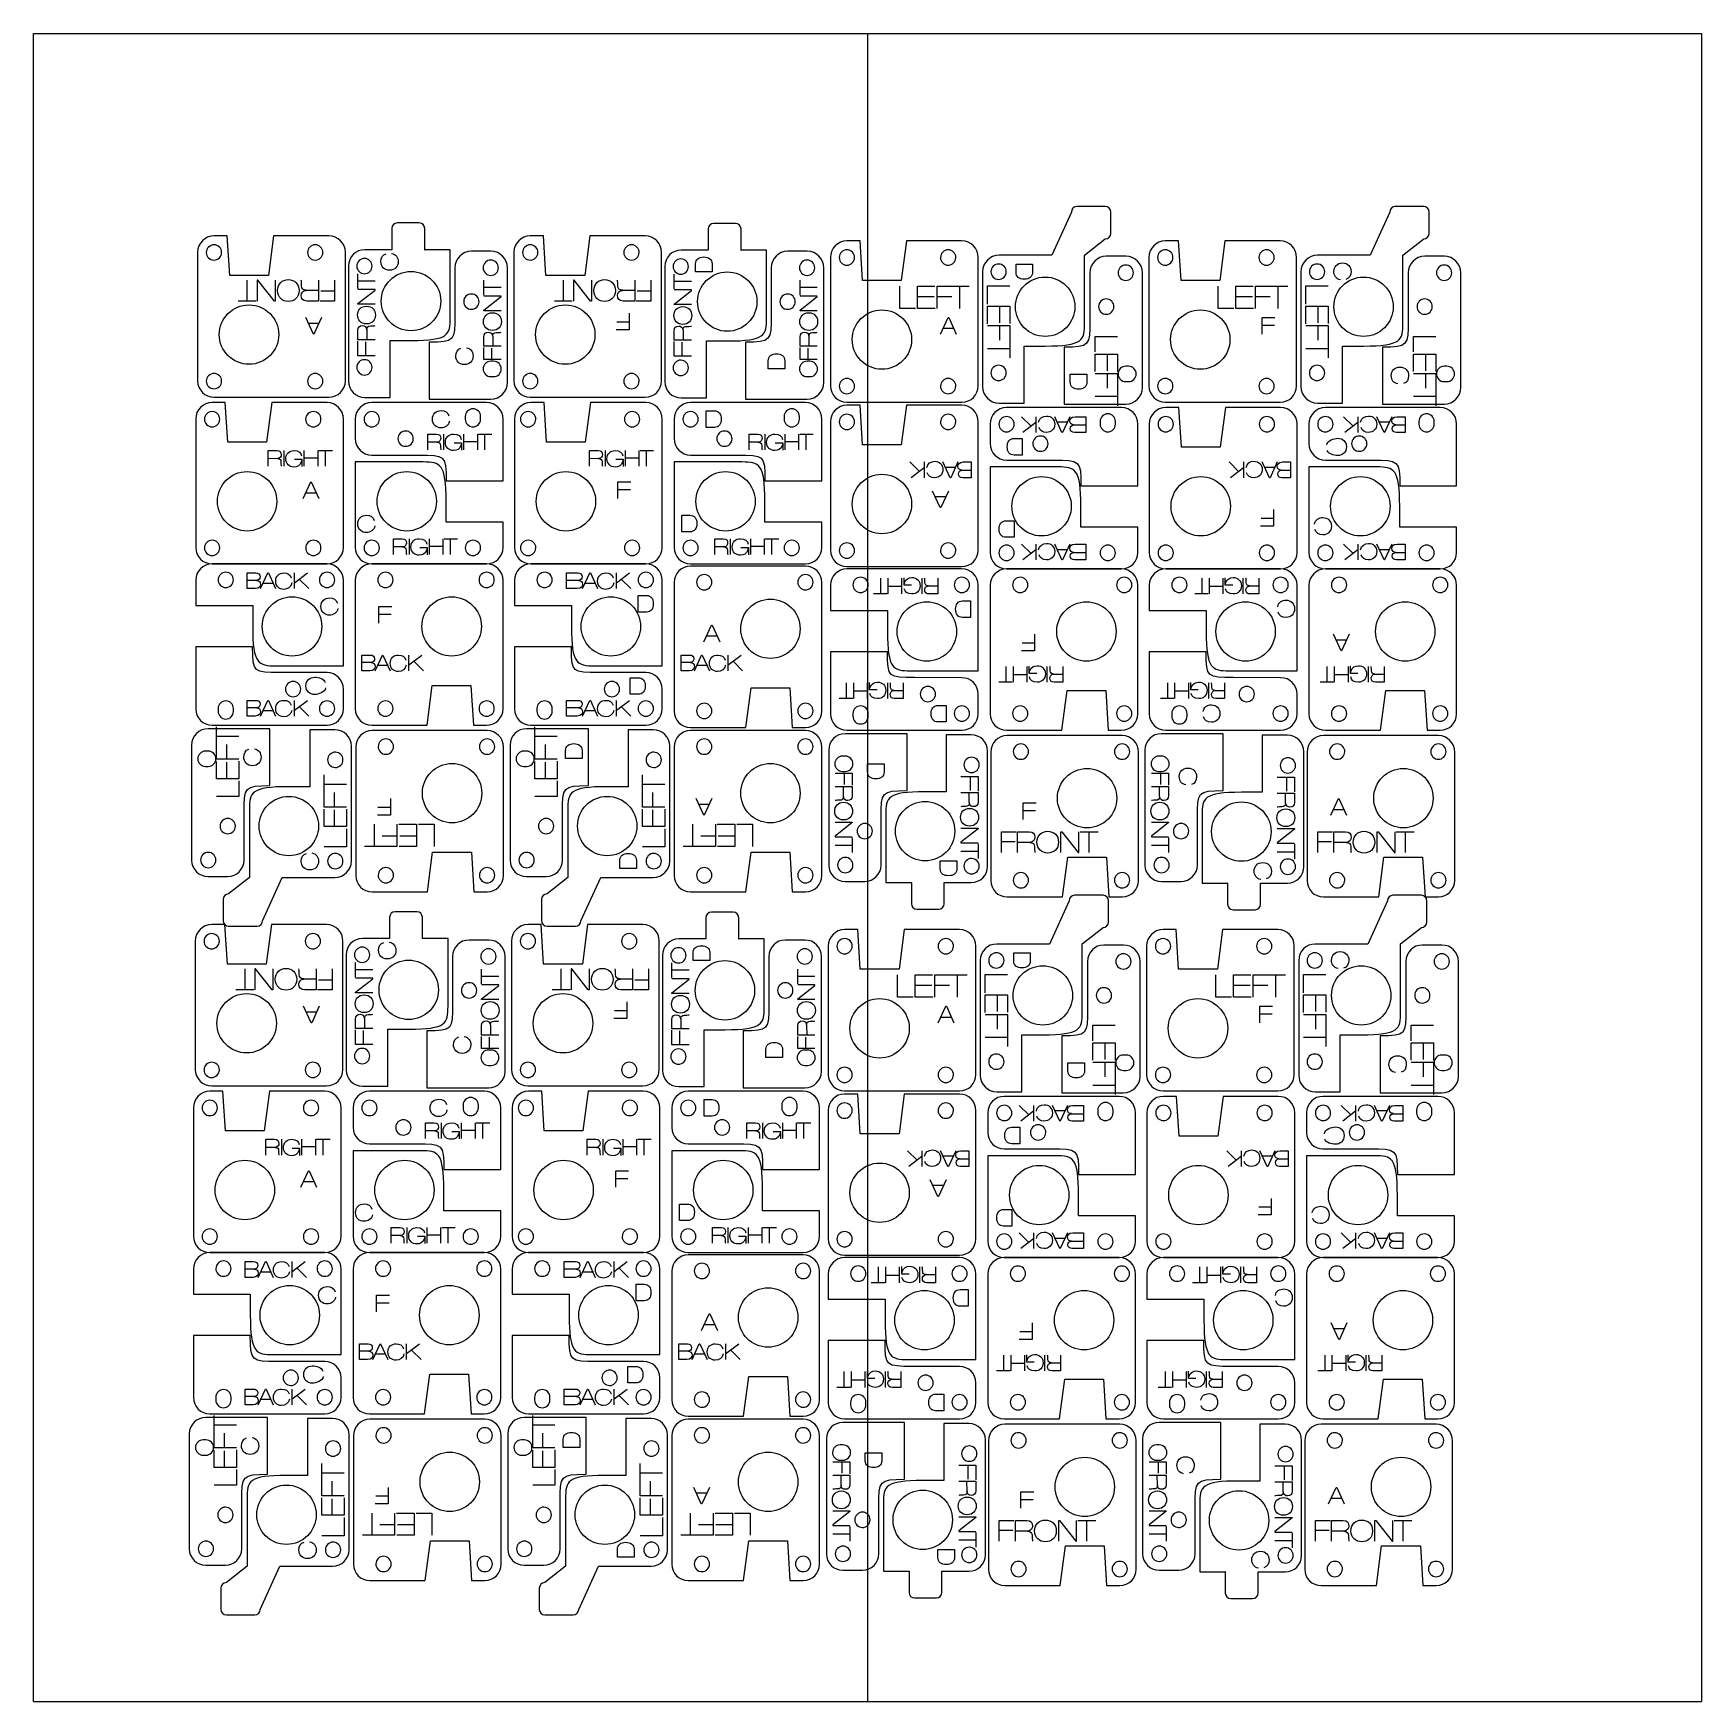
# Model space of a CAD drawing. Header units: millimetres. Extents: x 0 to 305, y -305 to 0.
import ezdxf

# ---------------------------------------------------------------- set-up
doc = ezdxf.new("R2010")
doc.units = ezdxf.units.MM
doc.layers.add('CUTS', color=1, linetype='Continuous', true_color=0xff0000)
doc.layers.add('TEXT', color=5, linetype='Continuous', true_color=0x0000ff)
doc.layers.add('laser bed referance', color=3, linetype='Continuous', lineweight=25, true_color=0x00ff00)
doc.layers.add('Referance lines', color=2, linetype='Continuous', lineweight=25, true_color=0xffff00)

msp = doc.modelspace()

# ---------------------------------------------------------------- linework, layer by layer
at = {"layer": 'CUTS', "color": 1, "lineweight": 25, "true_color": 0xff0000}
for points in [[(189.65, -32.64), (186.05, -40.54), (176.43, -40.54)], [(195.85, -31.64), (190.65, -31.64)], [(196.85, -36.53), (196.85, -32.64), (196.85, -32.64)], [(247.82, -32.64), (244.22, -40.54), (234.6, -40.54)], [(254.02, -31.64), (248.82, -31.64)], [(255.02, -36.53), (255.02, -32.64), (255.02, -32.64)], [(65.5, -35.64), (65.5, -39.52), (60.56, -39.52)], [(70.5, -34.64), (66.5, -34.64)], [(71.49, -39.52), (71.5, -39.52), (71.5, -35.64)], [(123.29, -35.74), (123.29, -39.61), (118.35, -39.61)], [(128.29, -34.74), (124.29, -34.74)], [(129.28, -39.61), (129.29, -39.61), (129.29, -35.74)], [(35.87, -44.25), (35.4, -37), (33, -37)], [(54, -37), (43.9, -37), (42.94, -44.25), (35.87, -44.25), (35.87, -44.25)], [(76.18, -51.92), (76.18, -39.52), (71.49, -39.52), (71.49, -39.52)], [(93.65, -44.25), (93.19, -37), (90.79, -37)], [(111.78, -37), (101.69, -37), (100.73, -44.25), (93.65, -44.25), (93.65, -44.25)], [(133.97, -52.01), (133.97, -39.61), (129.28, -39.61), (129.28, -39.61)], [(151.51, -45.17), (151.04, -37.92), (148.64, -37.92)], [(169.64, -37.92), (159.54, -37.92), (158.58, -45.17), (151.51, -45.17), (151.51, -45.17)], [(192.05, -52.94), (192.05, -40.54), (195.85, -37.54)], [(209.68, -45.17), (209.21, -37.92), (206.81, -37.92)], [(227.81, -37.92), (217.71, -37.92), (216.75, -45.17), (209.68, -45.17), (209.68, -45.17)], [(250.22, -52.94), (250.22, -40.54), (254.02, -37.54)], [(30, -40), (30, -63.47)], [(57, -63.47), (57, -40)], [(57.56, -42.52), (57.56, -63.52)], [(83.61, -39.82), (80.02, -39.82)], [(87.79, -40), (87.79, -63.47)], [(114.78, -63.47), (114.78, -40)], [(115.35, -42.61), (115.35, -63.61)], [(141.4, -39.82), (137.81, -39.82)], [(145.64, -40.92), (145.64, -64.38)], [(172.64, -64.38), (172.64, -40.92)], [(199.62, -40.73), (196.03, -40.73)], [(203.81, -40.92), (203.81, -64.38)], [(230.8, -64.38), (230.8, -40.92)], [(257.79, -40.73), (254.2, -40.73)], [(77.02, -42.82), (77.02, -51.4), (77.02, -51.4)], [(86.61, -63.81), (86.61, -42.82)], [(134.81, -42.82), (134.8, -51.4), (134.81, -51.4)], [(144.4, -63.81), (144.4, -42.82)], [(173.43, -43.54), (173.43, -64.54)], [(193.03, -43.73), (193.02, -52.32), (193.02, -52.32)], [(202.62, -64.73), (202.62, -43.73)], [(231.6, -43.54), (231.6, -64.54)], [(251.2, -43.73), (251.19, -52.32), (251.19, -52.32)], [(260.79, -64.73), (260.79, -43.73)], [(60.56, -66.52), (65.17, -66.52), (65.17, -56.11), (69, -56.11)], [(72.3, -56.42), (72.3, -66.81), (83.61, -66.81)], [(118.35, -66.61), (122.96, -66.61), (122.96, -56.2), (126.78, -56.2)], [(130.09, -56.42), (130.09, -66.81), (141.4, -66.81)], [(176.43, -67.54), (181.04, -67.54), (181.04, -57.13), (184.86, -57.13)], [(188.31, -57.33), (188.31, -67.72), (199.62, -67.72)], [(234.6, -67.54), (239.21, -67.54), (239.21, -57.13), (243.03, -57.13)], [(246.48, -57.33), (246.48, -67.72), (257.79, -67.72)], [(200.1, -60.83), (199.59, -60.83)], [(258.27, -60.83), (257.76, -60.83)], [(83.57, -62.72), (84.08, -62.72), (84.08, -62.72)], [(141.36, -62.72), (141.87, -62.72), (141.87, -62.72)], [(199.58, -63.63), (200.09, -63.63), (200.09, -63.63)], [(257.75, -63.63), (258.26, -63.63), (258.26, -63.63)], [(33, -66.47), (54, -66.47)], [(90.79, -66.47), (111.78, -66.47)], [(35.53, -74.71), (35.06, -67.46), (32.66, -67.46)], [(53.66, -67.46), (43.56, -67.46), (42.6, -74.71), (35.53, -74.71), (35.53, -74.71)], [(82.82, -67.46), (61.82, -67.46)], [(78.92, -69.98), (78.92, -70.49)], [(81.72, -70.5), (81.72, -69.99), (81.72, -69.99)], [(93.77, -74.71), (93.3, -67.46), (90.9, -67.46)], [(111.9, -67.46), (101.81, -67.46), (100.84, -74.71), (93.77, -74.71), (93.77, -74.71)], [(141.06, -67.46), (120.07, -67.46)], [(137.16, -69.98), (137.16, -70.49)], [(139.96, -70.5), (139.96, -69.99), (139.96, -69.99)], [(148.64, -67.38), (169.64, -67.38)], [(151.51, -75.2), (151.04, -67.95), (148.64, -67.95)], [(169.64, -67.95), (159.54, -67.95), (158.58, -75.2), (151.51, -75.2), (151.51, -75.2)], [(198.8, -68.37), (177.8, -68.37)], [(206.81, -67.38), (227.81, -67.38)], [(209.29, -68.37), (206.88, -68.37)], [(227.88, -68.37), (217.79, -68.37)], [(257.04, -68.37), (236.05, -68.37)], [(29.66, -70.46), (29.66, -93.93)], [(56.65, -93.93), (56.65, -70.46)], [(58.82, -70.46), (58.82, -74.05)], [(75.42, -81.77), (85.82, -81.77), (85.82, -70.46)], [(87.9, -70.46), (87.9, -93.93)], [(114.9, -93.93), (114.9, -70.46)], [(117.07, -70.46), (117.07, -74.05)], [(133.66, -81.77), (144.06, -81.77), (144.06, -70.46)], [(145.64, -70.95), (145.64, -94.42)], [(172.64, -94.42), (172.64, -70.95)], [(174.8, -71.37), (174.8, -74.96)], [(191.4, -82.68), (201.8, -82.68), (201.8, -71.37)], [(194.9, -70.89), (194.9, -71.4)], [(197.7, -71.41), (197.7, -70.9), (197.7, -70.9)], [(203.88, -71.37), (203.88, -94.84)], [(230.88, -94.84), (230.88, -71.37)], [(233.05, -71.37), (233.05, -74.96)], [(249.65, -82.68), (260.04, -82.68), (260.04, -71.37)], [(253.14, -70.89), (253.14, -71.4)], [(255.94, -71.41), (255.94, -70.9), (255.94, -70.9)], [(216.82, -75.62), (209.75, -75.62), (209.75, -75.62)], [(58.82, -78.31), (58.82, -93.93)], [(71.22, -78.31), (58.82, -78.31), (58.82, -78.31)], [(61.82, -77.05), (70.41, -77.05), (70.41, -77.05)], [(117.07, -78.31), (117.07, -93.93)], [(129.47, -78.31), (117.07, -78.31), (117.07, -78.31)], [(120.07, -77.05), (128.65, -77.05), (128.65, -77.05)], [(174.8, -79.22), (174.8, -94.84)], [(187.2, -79.22), (174.8, -79.22), (174.8, -79.22)], [(177.8, -77.96), (186.39, -77.97), (186.39, -77.97)], [(233.05, -79.22), (233.05, -94.84)], [(245.45, -79.22), (233.05, -79.22), (233.05, -79.22)], [(236.05, -77.96), (244.63, -77.97), (244.63, -77.97)], [(85.82, -93.93), (85.82, -89.32), (75.41, -89.32), (75.41, -85.5)], [(144.06, -93.93), (144.06, -89.32), (133.65, -89.32), (133.65, -85.5)], [(201.8, -94.84), (201.8, -90.23), (191.39, -90.23), (191.39, -86.41)], [(260.04, -94.84), (260.04, -90.23), (249.64, -90.23), (249.64, -86.41)], [(53.65, -96.93), (32.66, -96.93)], [(32.66, -96.93), (53.66, -96.93)], [(82.82, -96.93), (61.82, -96.93)], [(61.82, -96.93), (82.82, -96.93)], [(111.9, -96.93), (90.9, -96.93)], [(90.9, -96.93), (111.9, -96.93)], [(120.07, -96.93), (141.06, -96.93)], [(141.06, -97.35), (120.07, -97.35)], [(148.64, -97.42), (169.64, -97.42)], [(29.66, -99.93), (29.66, -104.53), (40.07, -104.53), (40.07, -108.36)], [(56.65, -115.55), (56.65, -99.93)], [(58.82, -99.93), (58.82, -123.39)], [(85.82, -123.39), (85.82, -99.93)], [(87.9, -99.93), (87.9, -104.53), (98.31, -104.53), (98.31, -108.36)], [(114.9, -115.55), (114.9, -99.93)], [(117.07, -100.35), (117.07, -123.82)], [(144.06, -123.82), (144.06, -100.35)], [(169.64, -97.84), (148.64, -97.84)], [(198.8, -97.84), (177.8, -97.84)], [(177.8, -97.84), (198.8, -97.84)], [(227.88, -97.84), (206.88, -97.84)], [(206.88, -97.84), (227.88, -97.84)], [(257.04, -97.84), (236.05, -97.84)], [(236.05, -97.84), (257.04, -97.84)], [(145.64, -100.84), (145.64, -105.45), (156.05, -105.45), (156.05, -109.27)], [(172.64, -116.46), (172.64, -100.84)], [(174.8, -100.84), (174.8, -124.31)], [(201.8, -124.31), (201.8, -100.84)], [(203.88, -100.84), (203.88, -105.45), (214.29, -105.45), (214.29, -109.27)], [(230.88, -116.46), (230.88, -100.84)], [(233.05, -100.84), (233.05, -124.31)], [(260.04, -124.31), (260.04, -100.84)], [(40.06, -112.08), (29.66, -112.08), (29.66, -123.39)], [(98.3, -112.08), (87.9, -112.08), (87.9, -123.39)], [(44.26, -115.55), (56.65, -115.55), (56.65, -115.55)], [(102.5, -115.55), (114.9, -115.55), (114.9, -115.55)], [(156.04, -113), (145.64, -113), (145.64, -124.31)], [(214.28, -113), (203.88, -113), (203.88, -124.31)], [(53.65, -116.8), (45.07, -116.8), (45.07, -116.8)], [(111.9, -116.8), (103.31, -116.8), (103.31, -116.8)], [(160.24, -116.46), (172.64, -116.46), (172.64, -116.46)], [(169.64, -117.72), (161.05, -117.71), (161.05, -117.71)], [(218.48, -116.46), (230.88, -116.46), (230.88, -116.46)], [(227.88, -117.72), (219.29, -117.71), (219.29, -117.71)], [(56.65, -123.39), (56.65, -119.8)], [(72.88, -119.14), (79.95, -119.14), (79.95, -119.14)], [(114.9, -123.39), (114.9, -119.8)], [(120.07, -126.82), (130.16, -126.82), (131.12, -119.57), (138.2, -119.57), (138.2, -119.57)], [(138.2, -119.57), (138.66, -126.82), (141.06, -126.82)], [(172.64, -124.31), (172.64, -120.72)], [(177.8, -127.31), (187.9, -127.31), (188.86, -120.06), (195.93, -120.06), (195.93, -120.06)], [(195.93, -120.06), (196.4, -127.31), (198.8, -127.31)], [(230.88, -124.31), (230.88, -120.72)], [(236.05, -127.31), (246.14, -127.31), (247.1, -120.06), (254.18, -120.06), (254.18, -120.06)], [(254.18, -120.06), (254.64, -127.31), (257.04, -127.31)], [(33.76, -123.36), (33.76, -123.86), (33.76, -123.86)], [(36.56, -123.87), (36.56, -123.36)], [(92, -123.36), (92, -123.86), (92, -123.86)], [(94.8, -123.87), (94.8, -123.36)], [(149.74, -124.27), (149.74, -124.78), (149.74, -124.78)], [(152.54, -124.79), (152.54, -124.28)], [(207.98, -124.27), (207.98, -124.78), (207.98, -124.78)], [(210.78, -124.79), (210.78, -124.28)], [(43.23, -137.44), (43.23, -127.04), (31.92, -127.04)], [(32.66, -126.39), (53.65, -126.39)], [(55.1, -127.23), (50.5, -127.23), (50.5, -137.64), (46.67, -137.64)], [(61.82, -126.39), (71.92, -126.39)], [(82.89, -127.39), (61.9, -127.39)], [(80.42, -126.39), (82.82, -126.39)], [(101.4, -137.44), (101.4, -127.04), (90.09, -127.04)], [(90.9, -126.39), (111.9, -126.39)], [(113.27, -127.23), (108.67, -127.23), (108.67, -137.64), (104.84, -137.64)], [(141.06, -127.39), (120.07, -127.39)], [(159.62, -138.35), (159.62, -127.95), (148.31, -127.95)], [(148.64, -127.31), (169.64, -127.31)], [(217.4, -138.35), (217.4, -127.95), (206.09, -127.95)], [(206.88, -127.31), (227.88, -127.31)], [(28.92, -130.04), (28.92, -151.04)], [(58.1, -151.22), (58.1, -130.23)], [(58.9, -130.38), (58.9, -153.85)], [(85.89, -153.85), (85.89, -130.38)], [(87.09, -130.04), (87.09, -151.04)], [(116.27, -151.22), (116.27, -130.23)], [(117.07, -130.38), (117.07, -153.85)], [(144.06, -153.85), (144.06, -130.38)], [(145.31, -130.95), (145.31, -151.95)], [(171.35, -128.16), (166.75, -128.16), (166.75, -138.57), (162.92, -138.57)], [(198.92, -128.3), (177.92, -128.3)], [(203.09, -130.95), (203.09, -151.95)], [(229.14, -128.25), (224.53, -128.25), (224.53, -138.66), (220.71, -138.66)], [(256.7, -128.3), (235.71, -128.3)], [(31.44, -133.94), (31.95, -133.94)], [(31.96, -131.14), (31.45, -131.14), (31.45, -131.14)], [(89.61, -133.94), (90.12, -133.94)], [(90.13, -131.14), (89.62, -131.14), (89.62, -131.14)], [(148.34, -132.05), (147.83, -132.05), (147.83, -132.05)], [(174.35, -152.16), (174.35, -131.16)], [(174.92, -131.3), (174.92, -154.77)], [(201.92, -154.77), (201.92, -131.3)], [(206.13, -132.05), (205.62, -132.05), (205.62, -132.05)], [(232.14, -152.25), (232.14, -131.25)], [(232.71, -131.3), (232.71, -154.77)], [(259.7, -154.77), (259.7, -131.3)], [(39.48, -141.82), (39.48, -154.23), (35.68, -157.23)], [(38.51, -151.04), (38.51, -142.45), (38.51, -142.45)], [(97.65, -141.82), (97.65, -154.23), (93.85, -157.23)], [(96.68, -151.04), (96.68, -142.45), (96.68, -142.45)], [(155.73, -142.76), (155.73, -155.16), (160.42, -155.16), (160.42, -155.15)], [(213.52, -142.85), (213.52, -155.25), (218.21, -155.25), (218.21, -155.25)], [(154.89, -151.95), (154.9, -143.36), (154.9, -143.36)], [(212.68, -151.95), (212.68, -143.36), (212.68, -143.36)], [(61.9, -156.85), (71.99, -156.85), (72.95, -149.6), (80.02, -149.6), (80.02, -149.6)], [(80.02, -149.6), (80.49, -156.85), (82.89, -156.85)], [(120.07, -156.85), (130.16, -156.85), (131.12, -149.6), (138.2, -149.6), (138.2, -149.6)], [(138.2, -149.6), (138.66, -156.85), (141.06, -156.85)], [(177.92, -157.77), (188.01, -157.77), (188.98, -150.52), (196.05, -150.52), (196.05, -150.52)], [(196.05, -150.52), (196.51, -157.77), (198.92, -157.77)], [(235.71, -157.77), (245.8, -157.77), (246.76, -150.52), (253.83, -150.52), (253.83, -150.52)], [(253.83, -150.52), (254.3, -157.77), (256.7, -157.77)], [(31.92, -154.04), (35.51, -154.04)], [(41.88, -162.12), (45.48, -154.22), (55.1, -154.22)], [(90.09, -154.04), (93.68, -154.04)], [(100.05, -162.12), (103.65, -154.22), (113.27, -154.22)], [(148.31, -154.95), (151.89, -154.95)], [(160.42, -155.15), (160.41, -155.16), (160.41, -159.03)], [(166.41, -159.03), (166.41, -155.16), (171.35, -155.16)], [(206.09, -154.95), (209.68, -154.95)], [(218.21, -155.25), (218.2, -155.25), (218.2, -159.12)], [(224.2, -159.12), (224.2, -155.25), (229.14, -155.25)], [(34.68, -158.24), (34.68, -162.12), (34.68, -162.12)], [(92.85, -158.24), (92.85, -162.12), (92.85, -162.12)], [(189.23, -158.48), (185.63, -166.38), (176.01, -166.38)], [(195.43, -157.48), (190.23, -157.48)], [(196.43, -162.36), (196.43, -158.48), (196.43, -158.48)], [(247.4, -158.48), (243.8, -166.38), (234.18, -166.38)], [(253.6, -157.48), (248.4, -157.48)], [(254.6, -162.36), (254.6, -158.48), (254.6, -158.48)], [(65.08, -161.48), (65.08, -165.35), (60.14, -165.35)], [(70.08, -160.48), (66.08, -160.48)], [(71.07, -165.35), (71.08, -165.35), (71.08, -161.48)], [(127.87, -160.57), (123.87, -160.57)], [(161.41, -160.03), (165.41, -160.03)], [(219.2, -160.12), (223.2, -160.12)], [(35.45, -170.08), (34.98, -162.83), (32.58, -162.83)], [(53.57, -162.83), (43.48, -162.83), (42.52, -170.08), (35.45, -170.08), (35.45, -170.08)], [(35.68, -163.12), (40.88, -163.12)], [(93.23, -170.08), (92.76, -162.83), (90.36, -162.83)], [(111.36, -162.83), (101.27, -162.83), (100.3, -170.08), (93.23, -170.08), (93.23, -170.08)], [(93.85, -163.12), (99.05, -163.12)], [(122.87, -161.57), (122.87, -165.45), (117.93, -165.45)], [(128.86, -165.45), (128.87, -165.45), (128.87, -161.57)], [(151.08, -171), (150.62, -163.75), (148.22, -163.75)], [(169.21, -163.75), (159.12, -163.75), (158.16, -171), (151.08, -171), (151.08, -171)], [(191.63, -178.78), (191.63, -166.37), (195.43, -163.37)], [(209.25, -171), (208.79, -163.75), (206.39, -163.75)], [(227.38, -163.75), (217.29, -163.75), (216.33, -171), (209.25, -171), (209.25, -171)], [(249.8, -178.78), (249.8, -166.37), (253.6, -163.37)], [(29.58, -165.83), (29.58, -189.3)], [(56.57, -189.3), (56.57, -165.83)], [(75.76, -177.75), (75.76, -165.35), (71.07, -165.35), (71.07, -165.35)], [(83.19, -165.65), (79.6, -165.65)], [(87.36, -165.83), (87.36, -189.3)], [(114.36, -189.3), (114.36, -165.83)], [(133.55, -177.85), (133.55, -165.45), (128.86, -165.45), (128.86, -165.45)], [(140.97, -165.65), (137.38, -165.65)], [(145.22, -166.75), (145.22, -190.22)], [(172.21, -190.22), (172.21, -166.75)], [(199.19, -166.56), (195.6, -166.56)], [(203.39, -166.75), (203.39, -190.22)], [(230.38, -190.22), (230.38, -166.75)], [(257.36, -166.56), (253.77, -166.56)], [(57.14, -168.35), (57.14, -189.35)], [(76.6, -168.65), (76.6, -177.24), (76.6, -177.24)], [(86.19, -189.65), (86.19, -168.65)], [(114.93, -168.45), (114.93, -189.44)], [(134.39, -168.65), (134.38, -177.24), (134.38, -177.24)], [(143.97, -189.65), (143.97, -168.65)], [(173.01, -169.38), (173.01, -190.37)], [(192.6, -169.56), (192.6, -178.15), (192.6, -178.15)], [(202.19, -190.56), (202.19, -169.56)], [(231.18, -169.38), (231.18, -190.37)], [(250.77, -169.56), (250.77, -178.15), (250.77, -178.15)], [(260.36, -190.56), (260.36, -169.56)], [(60.14, -192.35), (64.75, -192.35), (64.75, -181.94), (68.57, -181.94)], [(71.88, -182.25), (71.88, -192.65), (83.19, -192.65)], [(117.93, -192.44), (122.53, -192.44), (122.53, -182.03), (126.36, -182.03)], [(129.66, -182.25), (129.66, -192.65), (140.97, -192.65)], [(176.01, -193.37), (180.61, -193.37), (180.61, -182.97), (184.44, -182.97)], [(187.88, -183.16), (187.88, -193.56), (199.19, -193.56)], [(234.18, -193.37), (238.78, -193.37), (238.78, -182.97), (242.61, -182.97)], [(246.05, -183.16), (246.05, -193.56), (257.36, -193.56)], [(83.15, -188.55), (83.66, -188.55), (83.66, -188.55)], [(140.94, -188.55), (141.45, -188.55), (141.45, -188.55)], [(199.67, -186.66), (199.16, -186.66)], [(257.84, -186.66), (257.33, -186.66)], [(199.15, -189.46), (199.66, -189.46), (199.66, -189.46)], [(257.32, -189.46), (257.83, -189.46), (257.83, -189.46)], [(35.1, -200.54), (34.64, -193.29), (32.23, -193.29)], [(32.58, -192.3), (53.57, -192.3)], [(53.23, -193.29), (43.14, -193.29), (42.17, -200.54), (35.1, -200.54), (35.1, -200.54)], [(82.4, -193.29), (61.4, -193.29)], [(90.36, -192.3), (111.36, -192.3)], [(93.35, -200.54), (92.88, -193.29), (90.48, -193.29)], [(111.48, -193.29), (101.38, -193.29), (100.42, -200.54), (93.35, -200.54), (93.35, -200.54)], [(140.64, -193.29), (119.64, -193.29)], [(148.22, -193.22), (169.21, -193.22)], [(151.08, -201.03), (150.62, -193.79), (148.22, -193.79)], [(169.21, -193.79), (159.12, -193.79), (158.16, -201.03), (151.08, -201.03), (151.08, -201.03)], [(198.38, -194.21), (177.38, -194.21)], [(206.39, -193.22), (227.38, -193.22)], [(208.86, -194.21), (206.46, -194.21)], [(227.46, -194.21), (217.36, -194.21)], [(256.62, -194.21), (235.63, -194.21)], [(29.24, -196.3), (29.24, -219.76)], [(56.23, -219.76), (56.23, -196.3)], [(58.4, -196.3), (58.4, -199.89)], [(75, -207.6), (85.4, -207.6), (85.4, -196.3)], [(78.5, -195.81), (78.5, -196.32)], [(81.3, -196.33), (81.3, -195.82), (81.3, -195.82)], [(87.48, -196.3), (87.48, -219.76)], [(114.48, -219.76), (114.48, -196.3)], [(116.64, -196.3), (116.64, -199.89)], [(133.24, -207.6), (143.64, -207.6), (143.64, -196.3)], [(136.74, -195.81), (136.74, -196.32)], [(139.54, -196.33), (139.54, -195.82), (139.54, -195.82)], [(145.22, -196.78), (145.22, -220.25)], [(172.21, -220.25), (172.21, -196.78)], [(174.38, -197.21), (174.38, -200.8)], [(190.98, -208.52), (201.37, -208.52), (201.37, -197.21)], [(194.48, -196.73), (194.48, -197.24)], [(197.28, -197.25), (197.28, -196.74), (197.28, -196.74)], [(203.46, -197.21), (203.46, -220.67)], [(230.46, -220.67), (230.46, -197.21)], [(232.63, -197.21), (232.63, -200.8)], [(249.22, -208.52), (259.62, -208.52), (259.62, -197.21)], [(252.72, -196.73), (252.72, -197.24)], [(255.52, -197.25), (255.52, -196.74), (255.52, -196.74)], [(58.4, -204.14), (58.4, -219.76)], [(70.8, -204.14), (58.4, -204.14), (58.4, -204.14)], [(61.4, -202.88), (69.99, -202.89), (69.99, -202.89)], [(116.64, -204.14), (116.64, -219.76)], [(129.04, -204.14), (116.64, -204.14), (116.64, -204.14)], [(119.64, -202.88), (128.23, -202.89), (128.23, -202.89)], [(177.38, -203.8), (185.97, -203.8), (185.97, -203.8)], [(216.4, -201.46), (209.33, -201.46), (209.33, -201.46)], [(235.62, -203.8), (244.21, -203.8), (244.21, -203.8)], [(174.38, -205.05), (174.38, -220.67)], [(186.78, -205.05), (174.38, -205.05), (174.38, -205.05)], [(232.63, -205.05), (232.63, -220.67)], [(245.02, -205.05), (232.63, -205.05), (232.63, -205.05)], [(85.4, -219.76), (85.4, -215.15), (74.99, -215.15), (74.99, -211.33)], [(143.64, -219.76), (143.64, -215.15), (133.23, -215.15), (133.23, -211.33)], [(201.37, -220.67), (201.37, -216.07), (190.97, -216.07), (190.97, -212.24)], [(259.62, -220.67), (259.62, -216.07), (249.21, -216.07), (249.21, -212.24)], [(53.23, -222.76), (32.23, -222.76)], [(32.23, -222.76), (53.23, -222.76)], [(82.39, -222.76), (61.4, -222.76)], [(61.4, -222.76), (82.4, -222.76)], [(111.48, -222.76), (90.48, -222.76)], [(90.48, -222.76), (111.48, -222.76)], [(119.64, -222.76), (140.64, -222.76)], [(140.64, -223.18), (119.64, -223.18)], [(148.22, -223.25), (169.21, -223.25)], [(169.21, -223.67), (148.22, -223.67)], [(198.38, -223.67), (177.38, -223.67)], [(177.38, -223.67), (198.38, -223.67)], [(227.46, -223.67), (206.46, -223.67)], [(206.46, -223.67), (227.46, -223.67)], [(256.62, -223.67), (235.62, -223.67)], [(235.63, -223.67), (256.62, -223.67)], [(29.24, -225.76), (29.24, -230.37), (39.64, -230.37), (39.64, -234.19)], [(56.23, -241.38), (56.23, -225.76)], [(58.4, -225.76), (58.4, -249.23)], [(85.39, -249.23), (85.39, -225.76)], [(87.48, -225.76), (87.48, -230.37), (97.89, -230.37), (97.89, -234.19)], [(114.48, -241.38), (114.48, -225.76)], [(116.64, -226.18), (116.64, -249.65)], [(143.64, -249.65), (143.64, -226.18)], [(145.22, -226.67), (145.22, -231.28), (155.62, -231.28), (155.62, -235.1)], [(172.21, -242.29), (172.21, -226.67)], [(174.38, -226.67), (174.38, -250.14)], [(201.38, -250.14), (201.38, -226.67)], [(203.46, -226.67), (203.46, -231.28), (213.87, -231.28), (213.87, -235.1)], [(230.46, -242.29), (230.46, -226.67)], [(232.62, -226.67), (232.62, -250.14)], [(259.62, -250.14), (259.62, -226.67)], [(39.63, -237.92), (29.24, -237.92), (29.24, -249.23)], [(97.88, -237.92), (87.48, -237.92), (87.48, -249.23)], [(155.61, -238.83), (145.22, -238.83), (145.22, -250.14)], [(213.86, -238.83), (203.46, -238.83), (203.46, -250.14)], [(43.83, -241.38), (56.23, -241.38), (56.23, -241.38)], [(53.23, -242.64), (44.64, -242.63), (44.64, -242.64)], [(102.08, -241.38), (114.48, -241.38), (114.48, -241.38)], [(111.48, -242.64), (102.89, -242.63), (102.89, -242.64)], [(159.81, -242.29), (172.21, -242.29), (172.21, -242.29)], [(169.21, -243.55), (160.63, -243.55), (160.63, -243.55)], [(218.06, -242.29), (230.46, -242.29), (230.46, -242.29)], [(227.46, -243.55), (218.87, -243.55), (218.87, -243.55)], [(56.23, -249.23), (56.23, -245.64)], [(72.46, -244.98), (79.53, -244.98), (79.53, -244.98)], [(114.48, -249.23), (114.48, -245.64)], [(119.64, -252.65), (129.74, -252.65), (130.7, -245.4), (137.77, -245.4), (137.77, -245.4)], [(137.77, -245.4), (138.24, -252.65), (140.64, -252.65)], [(172.21, -250.14), (172.21, -246.55)], [(177.38, -253.14), (187.47, -253.14), (188.44, -245.89), (195.51, -245.89), (195.51, -245.89)], [(195.51, -245.89), (195.97, -253.14), (198.38, -253.14)], [(230.46, -250.14), (230.46, -246.55)], [(235.62, -253.14), (245.72, -253.14), (246.68, -245.89), (253.75, -245.89), (253.75, -245.89)], [(253.75, -245.89), (254.22, -253.14), (256.62, -253.14)], [(33.33, -249.19), (33.33, -249.7), (33.33, -249.7)], [(36.13, -249.71), (36.13, -249.2)], [(91.58, -249.19), (91.58, -249.7), (91.58, -249.7)], [(94.38, -249.71), (94.38, -249.2)], [(42.8, -263.27), (42.8, -252.88), (31.49, -252.88)], [(32.23, -252.23), (53.23, -252.23)], [(61.4, -252.23), (71.49, -252.23)], [(79.99, -252.23), (82.39, -252.23)], [(100.97, -263.27), (100.97, -252.88), (89.66, -252.88)], [(90.48, -252.23), (111.48, -252.23)], [(149.32, -250.1), (149.32, -250.61), (149.32, -250.61)], [(152.11, -250.62), (152.11, -250.11)], [(207.56, -250.1), (207.56, -250.61), (207.56, -250.61)], [(210.36, -250.62), (210.36, -250.11)], [(28.49, -255.87), (28.49, -276.87)], [(54.68, -253.06), (50.07, -253.06), (50.07, -263.47), (46.25, -263.47)], [(82.47, -253.22), (61.47, -253.22)], [(86.66, -255.87), (86.66, -276.87)], [(112.85, -253.06), (108.24, -253.06), (108.24, -263.47), (104.42, -263.47)], [(140.64, -253.22), (119.64, -253.22)], [(159.19, -264.18), (159.19, -253.79), (147.88, -253.79)], [(148.22, -253.14), (169.21, -253.14)], [(170.93, -253.99), (166.32, -253.99), (166.32, -264.4), (162.5, -264.4)], [(198.49, -254.13), (177.5, -254.13)], [(216.98, -264.18), (216.98, -253.79), (205.67, -253.79)], [(206.46, -253.14), (227.46, -253.14)], [(228.72, -254.09), (224.11, -254.09), (224.11, -264.49), (220.28, -264.49)], [(256.28, -254.13), (235.28, -254.13)], [(31.53, -256.97), (31.02, -256.97), (31.02, -256.97)], [(57.68, -277.06), (57.68, -256.06)], [(58.47, -256.22), (58.47, -279.68)], [(85.47, -279.68), (85.47, -256.22)], [(89.7, -256.97), (89.19, -256.97), (89.19, -256.97)], [(115.85, -277.06), (115.85, -256.06)], [(116.64, -256.22), (116.64, -279.68)], [(143.64, -279.68), (143.64, -256.22)], [(144.88, -256.79), (144.88, -277.78)], [(147.92, -257.89), (147.41, -257.89), (147.41, -257.89)], [(173.93, -277.99), (173.93, -256.99)], [(174.5, -257.13), (174.5, -280.6)], [(201.49, -280.6), (201.49, -257.13)], [(202.67, -256.79), (202.67, -277.78)], [(205.71, -257.89), (205.2, -257.89), (205.2, -257.89)], [(231.72, -278.08), (231.72, -257.08)], [(232.28, -257.13), (232.28, -280.6)], [(259.28, -280.6), (259.28, -257.13)], [(31.01, -259.77), (31.52, -259.77)], [(89.18, -259.77), (89.69, -259.77)], [(39.06, -267.66), (39.06, -280.06), (35.26, -283.06)], [(97.23, -267.66), (97.23, -280.06), (93.43, -283.06)], [(38.08, -276.87), (38.09, -268.29), (38.09, -268.29)], [(96.25, -276.87), (96.26, -268.29), (96.26, -268.29)], [(154.47, -277.78), (154.47, -269.2), (154.47, -269.2)], [(155.31, -268.59), (155.31, -280.99), (160, -280.99), (160, -280.99)], [(212.26, -277.78), (212.26, -269.2), (212.26, -269.2)], [(213.1, -268.68), (213.1, -281.08), (217.79, -281.08), (217.79, -281.08)], [(61.47, -282.68), (71.57, -282.68), (72.53, -275.44), (79.6, -275.44), (79.6, -275.44)], [(79.6, -275.44), (80.07, -282.68), (82.47, -282.68)], [(119.64, -282.68), (129.74, -282.68), (130.7, -275.44), (137.77, -275.44), (137.77, -275.44)], [(137.77, -275.44), (138.24, -282.68), (140.64, -282.68)], [(177.5, -283.6), (187.59, -283.6), (188.55, -276.35), (195.63, -276.35), (195.63, -276.35)], [(195.63, -276.35), (196.09, -283.6), (198.49, -283.6)], [(235.28, -283.6), (245.38, -283.6), (246.34, -276.35), (253.41, -276.35), (253.41, -276.35)], [(253.41, -276.35), (253.88, -283.6), (256.28, -283.6)], [(31.49, -279.87), (35.08, -279.87)], [(41.46, -287.96), (45.06, -280.06), (54.68, -280.06)], [(89.66, -279.87), (93.25, -279.87)], [(99.63, -287.96), (103.23, -280.06), (112.85, -280.06)], [(147.88, -280.78), (151.47, -280.78)], [(160, -280.99), (159.99, -280.99), (159.99, -284.86)], [(165.99, -284.86), (165.99, -280.99), (170.93, -280.99)], [(205.67, -280.78), (209.26, -280.78)], [(217.79, -281.08), (217.77, -281.08), (217.77, -284.96)], [(223.77, -284.96), (223.77, -281.08), (228.72, -281.08)], [(34.26, -284.07), (34.26, -287.96), (34.26, -287.96)], [(92.43, -284.07), (92.43, -287.96), (92.43, -287.96)], [(160.99, -285.86), (164.99, -285.86)], [(218.77, -285.96), (222.77, -285.96)], [(35.26, -288.96), (40.46, -288.96)], [(93.43, -288.96), (98.63, -288.96)]]:
    msp.add_lwpolyline(points, dxfattribs=at)
for points in [[(190.65, -31.64), (190.1, -31.64), (189.65, -32.09), (189.65, -32.64)], [(196.85, -32.64), (196.85, -32.09), (196.4, -31.64), (195.85, -31.64)], [(248.82, -31.64), (248.27, -31.64), (247.82, -32.09), (247.82, -32.64)], [(255.02, -32.64), (255.02, -32.09), (254.57, -31.64), (254.02, -31.64)], [(66.5, -34.64), (65.95, -34.64), (65.5, -35.09), (65.5, -35.64)], [(71.5, -35.64), (71.5, -35.09), (71.06, -34.64), (70.5, -34.64)], [(124.29, -34.74), (123.74, -34.74), (123.29, -35.18), (123.29, -35.74)], [(129.29, -35.74), (129.29, -35.18), (128.84, -34.74), (128.29, -34.74)], [(195.85, -37.54), (196.4, -37.54), (196.85, -37.08), (196.85, -36.53)], [(254.02, -37.54), (254.57, -37.54), (255.02, -37.08), (255.02, -36.53)], [(33, -37), (31.34, -37), (30, -38.34), (30, -40)], [(33, -38.63), (32.23, -38.63), (31.6, -39.26), (31.6, -40.03)], [(34.4, -40.04), (34.4, -39.27), (33.78, -38.64), (33, -38.63)], [(51.5, -38.63), (50.73, -38.63), (50.1, -39.26), (50.1, -40.03)], [(52.9, -40.04), (52.9, -39.27), (52.27, -38.64), (51.5, -38.63)], [(57, -40), (57, -38.34), (55.65, -37), (54, -37)], [(60.56, -39.52), (58.91, -39.52), (57.56, -40.86), (57.56, -42.52)], [(90.79, -37), (89.13, -37), (87.79, -38.34), (87.79, -40)], [(90.79, -38.63), (90.02, -38.63), (89.39, -39.26), (89.39, -40.03)], [(92.19, -40.04), (92.19, -39.27), (91.56, -38.64), (90.79, -38.63)], [(109.29, -38.63), (108.51, -38.63), (107.89, -39.26), (107.88, -40.03)], [(110.68, -40.04), (110.69, -39.27), (110.06, -38.64), (109.29, -38.63)], [(114.78, -40), (114.78, -38.34), (113.44, -37), (111.78, -37)], [(118.35, -39.61), (116.69, -39.61), (115.35, -40.96), (115.35, -42.61)], [(148.64, -37.92), (146.98, -37.92), (145.64, -39.26), (145.64, -40.92)], [(148.64, -39.55), (147.87, -39.55), (147.24, -40.17), (147.24, -40.95)], [(150.04, -40.96), (150.04, -40.18), (149.42, -39.55), (148.64, -39.55)], [(167.14, -39.55), (166.37, -39.55), (165.74, -40.17), (165.74, -40.95)], [(168.54, -40.96), (168.54, -40.18), (167.91, -39.55), (167.14, -39.55)], [(172.64, -40.92), (172.64, -39.26), (171.29, -37.92), (169.64, -37.92)], [(206.81, -37.92), (205.15, -37.92), (203.81, -39.26), (203.81, -40.92)], [(206.81, -39.55), (206.04, -39.55), (205.41, -40.17), (205.41, -40.95)], [(208.21, -40.96), (208.21, -40.18), (207.59, -39.55), (206.81, -39.55)], [(225.31, -39.55), (224.54, -39.55), (223.91, -40.17), (223.91, -40.95)], [(226.71, -40.96), (226.71, -40.18), (226.08, -39.55), (225.31, -39.55)], [(230.8, -40.92), (230.8, -39.26), (229.46, -37.92), (227.81, -37.92)], [(31.6, -40.03), (31.6, -40.8), (32.22, -41.43), (32.99, -41.43)], [(32.99, -41.43), (33.77, -41.44), (34.4, -40.81), (34.4, -40.04)], [(50.1, -40.03), (50.09, -40.8), (50.72, -41.43), (51.49, -41.43)], [(51.49, -41.43), (52.26, -41.44), (52.89, -40.81), (52.9, -40.04)], [(59.1, -42.51), (59.09, -43.29), (59.72, -43.92), (60.49, -43.92)], [(60.5, -41.12), (59.73, -41.12), (59.1, -41.74), (59.1, -42.51)], [(60.49, -43.92), (61.26, -43.92), (61.89, -43.3), (61.89, -42.52)], [(61.89, -42.52), (61.9, -41.75), (61.27, -41.12), (60.5, -41.12)], [(80.02, -39.82), (78.37, -39.82), (77.02, -41.16), (77.02, -42.82)], [(83.58, -41.42), (82.81, -41.41), (82.18, -42.04), (82.18, -42.81)], [(84.98, -42.82), (84.98, -42.05), (84.35, -41.42), (83.58, -41.42)], [(86.61, -42.82), (86.61, -41.16), (85.27, -39.82), (83.61, -39.82)], [(89.39, -40.03), (89.38, -40.8), (90.01, -41.43), (90.78, -41.43)], [(90.78, -41.43), (91.55, -41.44), (92.18, -40.81), (92.19, -40.04)], [(107.88, -40.03), (107.88, -40.8), (108.51, -41.43), (109.28, -41.43)], [(109.28, -41.43), (110.05, -41.44), (110.68, -40.81), (110.68, -40.04)], [(118.29, -41.21), (117.51, -41.21), (116.88, -41.83), (116.88, -42.61)], [(116.88, -42.61), (116.88, -43.38), (117.5, -44.01), (118.28, -44.01)], [(118.28, -44.01), (119.05, -44.01), (119.68, -43.39), (119.68, -42.62)], [(119.68, -42.62), (119.68, -41.84), (119.06, -41.21), (118.29, -41.21)], [(137.81, -39.82), (136.15, -39.82), (134.81, -41.16), (134.81, -42.82)], [(141.37, -41.42), (140.59, -41.41), (139.97, -42.04), (139.96, -42.81)], [(142.76, -42.82), (142.77, -42.05), (142.14, -41.42), (141.37, -41.42)], [(144.4, -42.82), (144.4, -41.16), (143.05, -39.82), (141.4, -39.82)], [(147.24, -40.95), (147.24, -41.72), (147.86, -42.35), (148.63, -42.35)], [(148.63, -42.35), (149.41, -42.35), (150.04, -41.73), (150.04, -40.96)], [(165.74, -40.95), (165.73, -41.72), (166.36, -42.35), (167.13, -42.35)], [(167.13, -42.35), (167.9, -42.35), (168.53, -41.73), (168.54, -40.96)], [(176.43, -40.54), (174.77, -40.54), (173.43, -41.89), (173.43, -43.54)], [(176.37, -42.14), (175.59, -42.14), (174.96, -42.77), (174.96, -43.54)], [(177.76, -43.55), (177.76, -42.78), (177.14, -42.15), (176.37, -42.14)], [(196.03, -40.73), (194.37, -40.73), (193.03, -42.07), (193.03, -43.73)], [(199.58, -42.33), (198.81, -42.33), (198.18, -42.95), (198.18, -43.72)], [(200.98, -43.73), (200.98, -42.96), (200.36, -42.33), (199.58, -42.33)], [(202.62, -43.73), (202.62, -42.07), (201.27, -40.73), (199.62, -40.73)], [(205.41, -40.95), (205.41, -41.72), (206.03, -42.35), (206.8, -42.35)], [(206.8, -42.35), (207.58, -42.35), (208.21, -41.73), (208.21, -40.96)], [(223.91, -40.95), (223.9, -41.72), (224.53, -42.35), (225.3, -42.35)], [(225.3, -42.35), (226.07, -42.35), (226.7, -41.73), (226.71, -40.96)], [(234.6, -40.54), (232.94, -40.54), (231.6, -41.89), (231.6, -43.54)], [(234.54, -42.14), (233.76, -42.14), (233.13, -42.77), (233.13, -43.54)], [(235.93, -43.55), (235.93, -42.78), (235.31, -42.15), (234.54, -42.14)], [(254.2, -40.73), (252.54, -40.73), (251.2, -42.07), (251.2, -43.73)], [(257.76, -42.33), (256.98, -42.33), (256.35, -42.95), (256.35, -43.72)], [(259.15, -43.73), (259.15, -42.96), (258.53, -42.33), (257.76, -42.33)], [(260.79, -43.73), (260.79, -42.07), (259.44, -40.73), (257.79, -40.73)], [(63.57, -48.92), (63.57, -45.92), (66, -43.49), (69, -43.49)], [(69, -43.49), (71.99, -43.49), (74.42, -45.92), (74.42, -48.92)], [(82.18, -42.81), (82.17, -43.59), (82.8, -44.21), (83.57, -44.22)], [(83.57, -44.22), (84.34, -44.22), (84.97, -43.59), (84.98, -42.82)], [(121.36, -49.01), (121.36, -46.02), (123.78, -43.59), (126.78, -43.59)], [(126.78, -43.59), (129.78, -43.59), (132.21, -46.02), (132.21, -49.01)], [(139.96, -42.81), (139.96, -43.59), (140.58, -44.21), (141.36, -44.22)], [(141.36, -44.22), (142.13, -44.22), (142.76, -43.59), (142.76, -42.82)], [(174.96, -43.54), (174.96, -44.31), (175.58, -44.94), (176.36, -44.94)], [(176.36, -44.94), (177.13, -44.95), (177.76, -44.32), (177.76, -43.55)], [(179.44, -49.94), (179.44, -46.95), (181.86, -44.52), (184.86, -44.52)], [(184.86, -44.52), (187.86, -44.52), (190.29, -46.95), (190.29, -49.94)], [(198.18, -43.72), (198.18, -44.5), (198.8, -45.13), (199.58, -45.13)], [(199.58, -45.13), (200.35, -45.13), (200.98, -44.51), (200.98, -43.73)], [(233.13, -43.54), (233.13, -44.31), (233.75, -44.94), (234.53, -44.94)], [(234.53, -44.94), (235.3, -44.95), (235.93, -44.32), (235.93, -43.55)], [(237.61, -49.94), (237.61, -46.95), (240.03, -44.52), (243.03, -44.52)], [(243.03, -44.52), (246.03, -44.52), (248.46, -46.95), (248.46, -49.94)], [(256.35, -43.72), (256.35, -44.5), (256.97, -45.13), (257.74, -45.13)], [(257.74, -45.13), (258.52, -45.13), (259.15, -44.51), (259.15, -43.73)], [(80.03, -47.62), (79.25, -47.61), (78.62, -48.24), (78.62, -49.01)], [(81.42, -49.02), (81.42, -48.25), (80.8, -47.62), (80.03, -47.62)], [(137.81, -47.62), (137.04, -47.61), (136.41, -48.24), (136.41, -49.01)], [(139.21, -49.02), (139.21, -48.25), (138.58, -47.62), (137.81, -47.62)], [(196.03, -48.53), (195.26, -48.53), (194.63, -49.15), (194.63, -49.92)], [(197.42, -49.93), (197.43, -49.16), (196.8, -48.53), (196.03, -48.53)], [(254.2, -48.53), (253.43, -48.53), (252.8, -49.15), (252.8, -49.92)], [(255.59, -49.93), (255.6, -49.16), (254.97, -48.53), (254.2, -48.53)], [(33.97, -55.03), (33.97, -52.04), (36.4, -49.61), (39.4, -49.61)], [(39.4, -49.61), (42.4, -49.61), (44.82, -52.04), (44.82, -55.03)], [(69, -54.34), (66, -54.34), (63.57, -51.92), (63.57, -48.92)], [(74.42, -48.92), (74.42, -51.92), (71.99, -54.34), (69, -54.34)], [(77.02, -51.4), (77.02, -56.21), (77.02, -56.42), (72.3, -56.42)], [(78.62, -49.01), (78.62, -49.78), (79.24, -50.41), (80.02, -50.42)], [(80.02, -50.42), (80.79, -50.42), (81.42, -49.79), (81.42, -49.02)], [(91.76, -55.03), (91.76, -52.04), (94.19, -49.61), (97.19, -49.61)], [(97.19, -49.61), (100.18, -49.61), (102.61, -52.04), (102.61, -55.03)], [(126.78, -54.44), (123.78, -54.44), (121.36, -52.01), (121.36, -49.01)], [(132.21, -49.01), (132.21, -52.01), (129.78, -54.44), (126.78, -54.44)], [(134.81, -51.4), (134.81, -56.21), (134.81, -56.42), (130.09, -56.42)], [(136.41, -49.01), (136.4, -49.78), (137.03, -50.41), (137.8, -50.42)], [(137.8, -50.42), (138.57, -50.42), (139.2, -49.79), (139.21, -49.02)], [(149.61, -55.95), (149.61, -52.96), (152.04, -50.53), (155.04, -50.53)], [(155.04, -50.53), (158.03, -50.53), (160.46, -52.96), (160.46, -55.95)], [(184.86, -55.37), (181.86, -55.37), (179.44, -52.94), (179.44, -49.94)], [(190.29, -49.94), (190.29, -52.94), (187.86, -55.37), (184.86, -55.37)], [(194.63, -49.92), (194.62, -50.7), (195.25, -51.33), (196.02, -51.33)], [(196.02, -51.33), (196.79, -51.33), (197.42, -50.71), (197.42, -49.93)], [(207.78, -55.95), (207.78, -52.96), (210.21, -50.53), (213.21, -50.53)], [(213.21, -50.53), (216.2, -50.53), (218.63, -52.96), (218.63, -55.95)], [(243.03, -55.37), (240.03, -55.37), (237.61, -52.94), (237.61, -49.94)], [(248.46, -49.94), (248.46, -52.94), (246.03, -55.37), (243.03, -55.37)], [(252.8, -49.92), (252.79, -50.7), (253.42, -51.33), (254.19, -51.33)], [(254.19, -51.33), (254.96, -51.33), (255.59, -50.71), (255.59, -49.93)], [(69, -56.11), (75.91, -56.11), (76.18, -55.05), (76.18, -51.92)], [(126.78, -56.2), (133.69, -56.2), (133.97, -55.15), (133.97, -52.01)], [(184.86, -57.13), (191.77, -57.13), (192.05, -56.08), (192.05, -52.94)], [(193.02, -52.32), (193.02, -57.12), (193.02, -57.33), (188.31, -57.33)], [(243.03, -57.13), (249.94, -57.13), (250.22, -56.08), (250.22, -52.94)], [(251.19, -52.32), (251.19, -57.12), (251.19, -57.33), (246.48, -57.33)], [(39.4, -60.46), (36.4, -60.46), (33.97, -58.03), (33.97, -55.03)], [(44.82, -55.03), (44.82, -58.03), (42.4, -60.46), (39.4, -60.46)], [(97.19, -60.46), (94.19, -60.46), (91.76, -58.03), (91.76, -55.03)], [(102.61, -55.03), (102.61, -58.03), (100.18, -60.46), (97.19, -60.46)], [(155.04, -61.38), (152.04, -61.38), (149.61, -58.95), (149.61, -55.95)], [(160.46, -55.95), (160.46, -58.95), (158.03, -61.38), (155.04, -61.38)], [(213.21, -61.38), (210.21, -61.38), (207.78, -58.95), (207.78, -55.95)], [(218.63, -55.95), (218.63, -58.95), (216.2, -61.38), (213.21, -61.38)], [(60.5, -59.62), (59.73, -59.61), (59.1, -60.24), (59.1, -61.01)], [(61.89, -61.02), (61.9, -60.25), (61.27, -59.62), (60.5, -59.62)], [(83.58, -59.92), (82.81, -59.91), (82.18, -60.54), (82.18, -61.31)], [(85.49, -61.32), (85.49, -60.55), (84.87, -59.92), (84.09, -59.92)], [(118.29, -59.71), (117.51, -59.71), (116.88, -60.33), (116.88, -61.1)], [(119.68, -61.11), (119.68, -60.34), (119.06, -59.71), (118.29, -59.71)], [(141.37, -59.92), (140.6, -59.91), (139.97, -60.54), (139.96, -61.31)], [(143.27, -61.32), (143.28, -60.55), (142.65, -59.92), (141.88, -59.92)], [(176.37, -60.64), (175.59, -60.64), (174.96, -61.26), (174.96, -62.04)], [(177.76, -62.05), (177.76, -61.27), (177.14, -60.64), (176.37, -60.64)], [(199.59, -60.83), (198.81, -60.82), (198.18, -61.45), (198.18, -62.22)], [(201.49, -62.23), (201.49, -61.46), (200.87, -60.83), (200.1, -60.83)], [(234.54, -60.64), (233.76, -60.64), (233.13, -61.26), (233.13, -62.04)], [(235.93, -62.05), (235.93, -61.27), (235.31, -60.64), (234.54, -60.64)], [(257.76, -60.83), (256.98, -60.82), (256.35, -61.45), (256.35, -62.22)], [(259.66, -62.23), (259.67, -61.46), (259.04, -60.83), (258.27, -60.83)], [(30, -63.47), (30, -65.12), (31.34, -66.47), (33, -66.47)], [(33, -62.14), (32.23, -62.13), (31.6, -62.76), (31.6, -63.53)], [(31.6, -63.53), (31.6, -64.3), (32.22, -64.93), (33, -64.93)], [(34.4, -63.54), (34.4, -62.77), (33.78, -62.14), (33, -62.14)], [(33, -64.93), (33.77, -64.94), (34.4, -64.31), (34.4, -63.54)], [(50.1, -63.53), (50.09, -64.3), (50.72, -64.93), (51.49, -64.93)], [(51.5, -62.14), (50.73, -62.13), (50.1, -62.76), (50.1, -63.53)], [(51.49, -64.93), (52.27, -64.94), (52.89, -64.31), (52.9, -63.54)], [(52.9, -63.54), (52.9, -62.77), (52.27, -62.14), (51.5, -62.14)], [(54, -66.47), (55.65, -66.47), (57, -65.12), (57, -63.47)], [(57.56, -63.52), (57.56, -65.17), (58.91, -66.52), (60.56, -66.52)], [(59.1, -61.01), (59.09, -61.78), (59.72, -62.41), (60.49, -62.42)], [(60.49, -62.42), (61.26, -62.42), (61.89, -61.79), (61.89, -61.02)], [(82.18, -61.31), (82.18, -62.08), (82.8, -62.71), (83.57, -62.72)], [(83.61, -66.81), (85.27, -66.81), (86.61, -65.47), (86.61, -63.81)], [(84.08, -62.72), (84.86, -62.72), (85.49, -62.09), (85.49, -61.32)], [(87.79, -63.47), (87.79, -65.12), (89.13, -66.47), (90.79, -66.47)], [(89.39, -63.53), (89.38, -64.3), (90.01, -64.93), (90.78, -64.93)], [(90.79, -62.14), (90.02, -62.13), (89.39, -62.76), (89.39, -63.53)], [(90.78, -64.93), (91.55, -64.94), (92.18, -64.31), (92.19, -63.54)], [(92.19, -63.54), (92.19, -62.77), (91.56, -62.14), (90.79, -62.14)], [(109.29, -62.14), (108.51, -62.13), (107.89, -62.76), (107.88, -63.53)], [(107.88, -63.53), (107.88, -64.3), (108.51, -64.93), (109.28, -64.93)], [(109.28, -64.93), (110.05, -64.94), (110.68, -64.31), (110.68, -63.54)], [(110.68, -63.54), (110.69, -62.77), (110.06, -62.14), (109.29, -62.14)], [(111.78, -66.47), (113.44, -66.47), (114.78, -65.12), (114.78, -63.47)], [(115.35, -63.61), (115.35, -65.27), (116.69, -66.61), (118.35, -66.61)], [(116.88, -61.1), (116.88, -61.88), (117.5, -62.51), (118.28, -62.51)], [(118.28, -62.51), (119.05, -62.51), (119.68, -61.89), (119.68, -61.11)], [(139.96, -61.31), (139.96, -62.08), (140.59, -62.71), (141.36, -62.72)], [(141.4, -66.81), (143.05, -66.81), (144.4, -65.47), (144.4, -63.81)], [(141.87, -62.72), (142.64, -62.72), (143.27, -62.09), (143.27, -61.32)], [(148.64, -63.05), (147.87, -63.05), (147.24, -63.67), (147.24, -64.45)], [(150.04, -64.46), (150.04, -63.68), (149.42, -63.05), (148.64, -63.05)], [(167.14, -63.05), (166.37, -63.05), (165.74, -63.67), (165.74, -64.45)], [(168.54, -64.46), (168.54, -63.68), (167.91, -63.05), (167.14, -63.05)], [(174.96, -62.04), (174.96, -62.81), (175.58, -63.44), (176.36, -63.44)], [(176.36, -63.44), (177.13, -63.44), (177.76, -62.82), (177.76, -62.05)], [(198.18, -62.22), (198.18, -63), (198.8, -63.62), (199.58, -63.63)], [(200.09, -63.63), (200.86, -63.63), (201.49, -63), (201.49, -62.23)], [(206.81, -63.05), (206.04, -63.05), (205.41, -63.67), (205.41, -64.45)], [(208.21, -64.46), (208.21, -63.68), (207.59, -63.05), (206.81, -63.05)], [(225.31, -63.05), (224.54, -63.05), (223.91, -63.67), (223.91, -64.45)], [(226.71, -64.46), (226.71, -63.68), (226.08, -63.05), (225.31, -63.05)], [(233.13, -62.04), (233.13, -62.81), (233.75, -63.44), (234.53, -63.44)], [(234.53, -63.44), (235.3, -63.44), (235.93, -62.82), (235.93, -62.05)], [(256.35, -62.22), (256.35, -63), (256.97, -63.62), (257.75, -63.63)], [(258.26, -63.63), (259.03, -63.63), (259.66, -63), (259.66, -62.23)], [(145.64, -64.38), (145.64, -66.04), (146.98, -67.38), (148.64, -67.38)], [(147.24, -64.45), (147.24, -65.22), (147.86, -65.85), (148.63, -65.85)], [(148.63, -65.85), (149.41, -65.85), (150.04, -65.23), (150.04, -64.46)], [(165.74, -64.45), (165.73, -65.22), (166.36, -65.85), (167.13, -65.85)], [(167.13, -65.85), (167.9, -65.85), (168.53, -65.23), (168.54, -64.46)], [(169.64, -67.38), (171.29, -67.38), (172.64, -66.04), (172.64, -64.38)], [(173.43, -64.54), (173.43, -66.2), (174.77, -67.54), (176.43, -67.54)], [(199.62, -67.72), (201.27, -67.72), (202.62, -66.38), (202.62, -64.73)], [(203.81, -64.38), (203.81, -66.04), (205.15, -67.38), (206.81, -67.38)], [(205.41, -64.45), (205.41, -65.22), (206.03, -65.85), (206.81, -65.85)], [(206.81, -65.85), (207.58, -65.85), (208.21, -65.23), (208.21, -64.46)], [(223.91, -64.45), (223.9, -65.22), (224.53, -65.85), (225.3, -65.85)], [(225.3, -65.85), (226.07, -65.85), (226.7, -65.23), (226.71, -64.46)], [(227.81, -67.38), (229.46, -67.38), (230.8, -66.04), (230.8, -64.38)], [(231.6, -64.54), (231.6, -66.2), (232.94, -67.54), (234.6, -67.54)], [(257.79, -67.72), (259.44, -67.72), (260.79, -66.38), (260.79, -64.73)], [(32.66, -67.46), (31, -67.46), (29.66, -68.81), (29.66, -70.46)], [(32.66, -69.1), (31.89, -69.09), (31.26, -69.72), (31.26, -70.49)], [(34.06, -70.5), (34.06, -69.73), (33.44, -69.1), (32.66, -69.1)], [(51.16, -69.1), (50.39, -69.09), (49.76, -69.72), (49.75, -70.49)], [(52.55, -70.5), (52.56, -69.73), (51.93, -69.1), (51.16, -69.1)], [(56.65, -70.46), (56.65, -68.81), (55.31, -67.46), (53.66, -67.46)], [(61.82, -67.46), (60.16, -67.46), (58.82, -68.81), (58.82, -70.46)], [(61.83, -69.1), (61.05, -69.09), (60.43, -69.72), (60.42, -70.49)], [(63.22, -70.5), (63.23, -69.73), (62.6, -69.1), (61.83, -69.1)], [(80.32, -68.59), (79.55, -68.58), (78.92, -69.21), (78.92, -69.98)], [(81.72, -69.99), (81.72, -69.22), (81.1, -68.59), (80.32, -68.59)], [(85.82, -70.46), (85.82, -68.81), (84.48, -67.46), (82.82, -67.46)], [(90.9, -67.46), (89.25, -67.46), (87.9, -68.81), (87.9, -70.46)], [(90.41, -69.1), (89.63, -69.09), (89.01, -69.72), (89, -70.49)], [(91.8, -70.5), (91.81, -69.73), (91.18, -69.1), (90.41, -69.1)], [(109.41, -69.1), (108.63, -69.09), (108, -69.72), (108, -70.49)], [(110.8, -70.5), (110.8, -69.73), (110.18, -69.1), (109.41, -69.1)], [(114.9, -70.46), (114.9, -68.81), (113.56, -67.46), (111.9, -67.46)], [(120.07, -67.46), (118.41, -67.46), (117.07, -68.81), (117.07, -70.46)], [(120.07, -69.1), (119.3, -69.09), (118.67, -69.72), (118.67, -70.49)], [(121.47, -70.5), (121.47, -69.73), (120.84, -69.1), (120.07, -69.1)], [(138.57, -68.59), (137.8, -68.58), (137.17, -69.21), (137.16, -69.98)], [(139.96, -69.99), (139.97, -69.22), (139.34, -68.59), (138.57, -68.59)], [(144.06, -70.46), (144.06, -68.81), (142.72, -67.46), (141.06, -67.46)], [(148.64, -67.95), (146.98, -67.95), (145.64, -69.3), (145.64, -70.95)], [(148.64, -69.59), (147.87, -69.58), (147.24, -70.21), (147.24, -70.98)], [(150.04, -70.99), (150.04, -70.22), (149.42, -69.59), (148.64, -69.59)], [(167.14, -69.59), (166.37, -69.58), (165.74, -70.21), (165.74, -70.98)], [(168.54, -70.99), (168.54, -70.22), (167.91, -69.59), (167.14, -69.59)], [(172.64, -70.95), (172.64, -69.3), (171.29, -67.95), (169.64, -67.95)], [(177.8, -68.37), (176.15, -68.37), (174.8, -69.72), (174.8, -71.37)], [(177.81, -70.01), (177.03, -70.01), (176.41, -70.63), (176.4, -71.4)], [(179.2, -71.41), (179.21, -70.64), (178.58, -70.01), (177.81, -70.01)], [(196.3, -69.5), (195.53, -69.5), (194.9, -70.12), (194.9, -70.89)], [(197.7, -70.9), (197.7, -70.13), (197.08, -69.5), (196.3, -69.5)], [(201.8, -71.37), (201.8, -69.72), (200.46, -68.37), (198.8, -68.37)], [(206.88, -68.37), (205.23, -68.37), (203.88, -69.72), (203.88, -71.37)], [(206.89, -70.01), (206.12, -70.01), (205.49, -70.63), (205.48, -71.4)], [(208.28, -71.41), (208.29, -70.64), (207.66, -70.01), (206.89, -70.01)], [(209.75, -75.62), (209.75, -75.62), (209.29, -68.37), (209.29, -68.37)], [(217.79, -68.37), (217.79, -68.37), (216.82, -75.62), (216.82, -75.62)], [(225.39, -70.01), (224.61, -70.01), (223.98, -70.63), (223.98, -71.4)], [(226.78, -71.41), (226.78, -70.64), (226.16, -70.01), (225.39, -70.01)], [(230.88, -71.37), (230.88, -69.72), (229.54, -68.37), (227.88, -68.37)], [(236.05, -68.37), (234.39, -68.37), (233.05, -69.72), (233.05, -71.37)], [(236.05, -70.01), (235.28, -70.01), (234.65, -70.63), (234.65, -71.4)], [(237.45, -71.41), (237.45, -70.64), (236.83, -70.01), (236.05, -70.01)], [(254.55, -69.5), (253.78, -69.5), (253.15, -70.12), (253.14, -70.89)], [(255.94, -70.9), (255.95, -70.13), (255.32, -69.5), (254.55, -69.5)], [(260.04, -71.37), (260.04, -69.72), (258.7, -68.37), (257.04, -68.37)], [(31.26, -70.49), (31.25, -71.26), (31.88, -71.89), (32.65, -71.89)], [(32.65, -71.89), (33.43, -71.9), (34.05, -71.27), (34.06, -70.5)], [(49.75, -70.49), (49.75, -71.26), (50.38, -71.89), (51.15, -71.89)], [(51.15, -71.89), (51.92, -71.9), (52.55, -71.27), (52.55, -70.5)], [(60.42, -70.49), (60.42, -71.26), (61.04, -71.89), (61.82, -71.89)], [(61.82, -71.89), (62.59, -71.9), (63.22, -71.27), (63.22, -70.5)], [(68.03, -72.65), (67.25, -72.65), (66.62, -73.27), (66.62, -74.05)], [(69.42, -74.06), (69.43, -73.28), (68.8, -72.66), (68.03, -72.65)], [(78.92, -70.49), (78.92, -71.26), (79.54, -71.89), (80.31, -71.89)], [(80.31, -71.89), (81.09, -71.9), (81.72, -71.27), (81.72, -70.5)], [(89, -70.49), (89, -71.26), (89.62, -71.89), (90.4, -71.89)], [(90.4, -71.89), (91.17, -71.9), (91.8, -71.27), (91.8, -70.5)], [(108, -70.49), (108, -71.26), (108.62, -71.89), (109.4, -71.89)], [(109.4, -71.89), (110.17, -71.9), (110.8, -71.27), (110.8, -70.5)], [(118.67, -70.49), (118.66, -71.26), (119.29, -71.89), (120.06, -71.89)], [(120.06, -71.89), (120.83, -71.9), (121.46, -71.27), (121.47, -70.5)], [(126.27, -72.65), (125.5, -72.65), (124.87, -73.27), (124.87, -74.05)], [(127.67, -74.06), (127.67, -73.28), (127.04, -72.66), (126.27, -72.65)], [(137.16, -70.49), (137.16, -71.26), (137.79, -71.89), (138.56, -71.89)], [(138.56, -71.89), (139.33, -71.9), (139.96, -71.27), (139.96, -70.5)], [(147.24, -70.98), (147.24, -71.76), (147.86, -72.38), (148.63, -72.38)], [(148.63, -72.38), (149.41, -72.39), (150.04, -71.76), (150.04, -70.99)], [(165.74, -70.98), (165.73, -71.75), (166.36, -72.38), (167.13, -72.38)], [(167.13, -72.38), (167.9, -72.39), (168.53, -71.76), (168.54, -70.99)], [(176.4, -71.4), (176.4, -72.18), (177.02, -72.81), (177.8, -72.81)], [(177.8, -72.81), (178.57, -72.81), (179.2, -72.19), (179.2, -71.41)], [(194.9, -71.4), (194.9, -72.18), (195.52, -72.81), (196.29, -72.81)], [(196.29, -72.81), (197.07, -72.81), (197.7, -72.19), (197.7, -71.41)], [(205.48, -71.4), (205.48, -72.18), (206.11, -72.81), (206.88, -72.81)], [(206.88, -72.81), (207.65, -72.81), (208.28, -72.19), (208.28, -71.41)], [(223.98, -71.4), (223.98, -72.18), (224.6, -72.81), (225.38, -72.81)], [(225.38, -72.81), (226.15, -72.81), (226.78, -72.19), (226.78, -71.41)], [(234.65, -71.4), (234.64, -72.18), (235.27, -72.81), (236.04, -72.81)], [(236.04, -72.81), (236.82, -72.81), (237.45, -72.19), (237.45, -71.41)], [(253.14, -71.4), (253.14, -72.18), (253.77, -72.81), (254.54, -72.81)], [(254.54, -72.81), (255.31, -72.81), (255.94, -72.19), (255.94, -71.41)], [(58.82, -74.05), (58.82, -75.71), (60.16, -77.05), (61.82, -77.05)], [(66.62, -74.05), (66.62, -74.82), (67.24, -75.45), (68.02, -75.45)], [(68.02, -75.45), (68.79, -75.45), (69.42, -74.83), (69.42, -74.06)], [(117.07, -74.05), (117.07, -75.71), (118.41, -77.05), (120.07, -77.05)], [(124.87, -74.05), (124.86, -74.82), (125.49, -75.45), (126.26, -75.45)], [(126.26, -75.45), (127.03, -75.45), (127.66, -74.83), (127.67, -74.06)], [(174.8, -74.96), (174.8, -76.62), (176.15, -77.96), (177.8, -77.96)], [(184.01, -73.57), (183.23, -73.56), (182.6, -74.19), (182.6, -74.96)], [(182.6, -74.96), (182.6, -75.73), (183.22, -76.36), (184, -76.36)], [(184, -76.36), (184.77, -76.37), (185.4, -75.74), (185.4, -74.97)], [(185.4, -74.97), (185.4, -74.2), (184.78, -73.57), (184.01, -73.57)], [(233.05, -74.96), (233.05, -76.62), (234.39, -77.96), (236.05, -77.96)], [(240.85, -74.96), (240.84, -75.73), (241.47, -76.36), (242.24, -76.36)], [(242.25, -73.57), (241.48, -73.56), (240.85, -74.19), (240.85, -74.96)], [(242.24, -76.36), (243.02, -76.37), (243.64, -75.74), (243.65, -74.97)], [(243.65, -74.97), (243.65, -74.2), (243.02, -73.57), (242.25, -73.57)], [(70.41, -77.05), (75.21, -77.05), (75.42, -77.05), (75.42, -81.77)], [(75.41, -85.5), (75.41, -78.59), (74.36, -78.31), (71.22, -78.31)], [(128.65, -77.05), (133.46, -77.05), (133.66, -77.05), (133.66, -81.77)], [(133.65, -85.5), (133.65, -78.59), (132.6, -78.31), (129.47, -78.31)], [(186.39, -77.97), (191.19, -77.97), (191.4, -77.97), (191.4, -82.68)], [(191.39, -86.41), (191.39, -79.5), (190.34, -79.22), (187.2, -79.22)], [(244.63, -77.97), (249.44, -77.97), (249.65, -77.97), (249.65, -82.68)], [(249.64, -86.41), (249.64, -79.5), (248.58, -79.22), (245.45, -79.22)], [(33.63, -85.5), (33.63, -82.5), (36.06, -80.07), (39.06, -80.07)], [(39.06, -80.07), (42.05, -80.07), (44.48, -82.5), (44.48, -85.5)], [(62.8, -85.5), (62.8, -82.5), (65.22, -80.07), (68.22, -80.07)], [(68.22, -80.07), (71.22, -80.07), (73.65, -82.5), (73.65, -85.5)], [(91.88, -85.5), (91.88, -82.5), (94.31, -80.07), (97.3, -80.07)], [(97.3, -80.07), (100.3, -80.07), (102.73, -82.5), (102.73, -85.5)], [(121.04, -85.5), (121.04, -82.5), (123.47, -80.07), (126.47, -80.07)], [(126.47, -80.07), (129.46, -80.07), (131.89, -82.5), (131.89, -85.5)], [(149.61, -85.99), (149.61, -82.99), (152.04, -80.56), (155.04, -80.56)], [(155.04, -80.56), (158.03, -80.56), (160.46, -82.99), (160.46, -85.99)], [(178.78, -86.41), (178.78, -83.41), (181.2, -80.98), (184.2, -80.98)], [(184.2, -80.98), (187.2, -80.98), (189.63, -83.41), (189.63, -86.41)], [(207.86, -86.41), (207.86, -83.41), (210.29, -80.98), (213.28, -80.98)], [(213.28, -80.98), (216.28, -80.98), (218.71, -83.41), (218.71, -86.41)], [(237.02, -86.41), (237.02, -83.41), (239.45, -80.98), (242.45, -80.98)], [(242.45, -80.98), (245.44, -80.98), (247.87, -83.41), (247.87, -86.41)], [(39.06, -90.92), (36.06, -90.92), (33.63, -88.49), (33.63, -85.5)], [(44.48, -85.5), (44.48, -88.49), (42.05, -90.92), (39.06, -90.92)], [(68.22, -90.92), (65.22, -90.92), (62.8, -88.49), (62.8, -85.5)], [(73.65, -85.5), (73.65, -88.49), (71.22, -90.92), (68.22, -90.92)], [(97.3, -90.92), (94.31, -90.92), (91.88, -88.49), (91.88, -85.5)], [(102.73, -85.5), (102.73, -88.49), (100.3, -90.92), (97.3, -90.92)], [(126.47, -90.92), (123.47, -90.92), (121.04, -88.49), (121.04, -85.5)], [(131.89, -85.5), (131.89, -88.49), (129.46, -90.92), (126.47, -90.92)], [(155.04, -91.41), (152.04, -91.41), (149.61, -88.98), (149.61, -85.99)], [(160.46, -85.99), (160.46, -88.98), (158.03, -91.41), (155.04, -91.41)], [(184.2, -91.83), (181.2, -91.83), (178.78, -89.41), (178.78, -86.41)], [(189.63, -86.41), (189.63, -89.41), (187.2, -91.83), (184.2, -91.83)], [(213.28, -91.83), (210.29, -91.83), (207.86, -89.41), (207.86, -86.41)], [(218.71, -86.41), (218.71, -89.41), (216.28, -91.83), (213.28, -91.83)], [(242.45, -91.83), (239.45, -91.83), (237.02, -89.41), (237.02, -86.41)], [(247.87, -86.41), (247.87, -89.41), (245.44, -91.83), (242.45, -91.83)], [(29.66, -93.93), (29.66, -95.58), (31, -96.93), (32.66, -96.93)], [(31.26, -93.99), (31.25, -94.77), (31.88, -95.39), (32.65, -95.4)], [(32.66, -92.6), (31.89, -92.59), (31.26, -93.22), (31.26, -93.99)], [(32.65, -95.4), (33.43, -95.4), (34.05, -94.77), (34.06, -94)], [(34.06, -94), (34.06, -93.23), (33.44, -92.6), (32.66, -92.6)], [(49.76, -93.99), (49.75, -94.77), (50.38, -95.39), (51.15, -95.4)], [(51.16, -92.6), (50.39, -92.59), (49.76, -93.22), (49.76, -93.99)], [(51.15, -95.4), (51.92, -95.4), (52.55, -94.77), (52.55, -94)], [(52.55, -94), (52.56, -93.23), (51.93, -92.6), (51.16, -92.6)], [(53.66, -96.93), (55.31, -96.93), (56.65, -95.58), (56.65, -93.93)], [(58.82, -93.93), (58.82, -95.58), (60.17, -96.93), (61.82, -96.93)], [(61.83, -92.6), (61.05, -92.59), (60.42, -93.22), (60.42, -93.99)], [(60.42, -93.99), (60.42, -94.77), (61.04, -95.39), (61.82, -95.4)], [(61.82, -95.4), (62.59, -95.4), (63.22, -94.77), (63.22, -94)], [(63.22, -94), (63.23, -93.23), (62.6, -92.6), (61.83, -92.6)], [(80.32, -92.6), (79.55, -92.59), (78.92, -93.22), (78.92, -93.99)], [(78.92, -93.99), (78.92, -94.77), (79.54, -95.39), (80.31, -95.4)], [(80.31, -95.4), (81.09, -95.4), (81.72, -94.77), (81.72, -94)], [(81.72, -94), (81.72, -93.23), (81.1, -92.6), (80.32, -92.6)], [(82.82, -96.93), (84.48, -96.93), (85.82, -95.58), (85.82, -93.93)], [(87.9, -93.93), (87.9, -95.58), (89.25, -96.93), (90.9, -96.93)], [(90.41, -92.6), (89.63, -92.59), (89, -93.22), (89, -93.99)], [(89, -93.99), (89, -94.77), (89.62, -95.39), (90.4, -95.4)], [(90.4, -95.4), (91.17, -95.4), (91.8, -94.77), (91.8, -94)], [(91.8, -94), (91.81, -93.23), (91.18, -92.6), (90.41, -92.6)], [(109.4, -92.6), (108.63, -92.59), (108, -93.22), (108, -93.99)], [(108, -93.99), (108, -94.77), (108.62, -95.39), (109.4, -95.4)], [(110.8, -94), (110.8, -93.23), (110.18, -92.6), (109.4, -92.6)], [(109.4, -95.4), (110.17, -95.4), (110.8, -94.77), (110.8, -94)], [(111.9, -96.93), (113.56, -96.93), (114.9, -95.58), (114.9, -93.93)], [(117.07, -93.93), (117.07, -95.58), (118.41, -96.93), (120.07, -96.93)], [(118.67, -93.99), (118.66, -94.77), (119.29, -95.39), (120.06, -95.4)], [(120.07, -92.6), (119.3, -92.59), (118.67, -93.22), (118.67, -93.99)], [(120.06, -95.4), (120.83, -95.4), (121.46, -94.77), (121.47, -94)], [(121.47, -94), (121.47, -93.23), (120.84, -92.6), (120.07, -92.6)], [(138.57, -92.6), (137.79, -92.59), (137.17, -93.22), (137.16, -93.99)], [(137.16, -93.99), (137.16, -94.77), (137.79, -95.39), (138.56, -95.4)], [(138.56, -95.4), (139.33, -95.4), (139.96, -94.77), (139.96, -94)], [(139.96, -94), (139.97, -93.23), (139.34, -92.6), (138.57, -92.6)], [(141.06, -96.93), (142.72, -96.93), (144.06, -95.58), (144.06, -93.93)], [(145.64, -94.42), (145.64, -96.07), (146.98, -97.42), (148.64, -97.42)], [(148.64, -93.09), (147.87, -93.08), (147.24, -93.71), (147.24, -94.48)], [(147.24, -94.48), (147.24, -95.26), (147.86, -95.88), (148.63, -95.89)], [(150.04, -94.49), (150.04, -93.72), (149.42, -93.09), (148.64, -93.09)], [(165.74, -94.48), (165.73, -95.26), (166.36, -95.88), (167.13, -95.89)], [(167.14, -93.09), (166.37, -93.08), (165.74, -93.71), (165.74, -94.48)], [(168.54, -94.49), (168.54, -93.72), (167.91, -93.09), (167.14, -93.09)], [(169.64, -97.42), (171.29, -97.42), (172.64, -96.07), (172.64, -94.42)], [(177.81, -93.51), (177.03, -93.51), (176.4, -94.13), (176.4, -94.9)], [(179.2, -94.91), (179.21, -94.14), (178.58, -93.51), (177.81, -93.51)], [(196.3, -93.51), (195.53, -93.51), (194.9, -94.13), (194.9, -94.9)], [(197.7, -94.91), (197.7, -94.14), (197.08, -93.51), (196.3, -93.51)], [(206.89, -93.51), (206.12, -93.51), (205.49, -94.13), (205.48, -94.9)], [(208.28, -94.91), (208.29, -94.14), (207.66, -93.51), (206.89, -93.51)], [(225.39, -93.51), (224.61, -93.51), (223.98, -94.13), (223.98, -94.9)], [(226.78, -94.91), (226.78, -94.14), (226.16, -93.51), (225.39, -93.51)], [(236.05, -93.51), (235.28, -93.51), (234.65, -94.13), (234.65, -94.9)], [(237.45, -94.91), (237.45, -94.14), (236.83, -93.51), (236.05, -93.51)], [(254.55, -93.51), (253.78, -93.51), (253.15, -94.13), (253.14, -94.9)], [(255.94, -94.91), (255.95, -94.14), (255.32, -93.51), (254.55, -93.51)], [(32.66, -96.93), (31, -96.93), (29.66, -98.27), (29.66, -99.93)], [(56.65, -99.93), (56.65, -98.27), (55.31, -96.93), (53.65, -96.93)], [(61.82, -96.93), (60.16, -96.93), (58.82, -98.27), (58.82, -99.93)], [(85.82, -99.93), (85.82, -98.27), (84.48, -96.93), (82.82, -96.93)], [(90.9, -96.93), (89.25, -96.93), (87.9, -98.27), (87.9, -99.93)], [(114.9, -99.93), (114.9, -98.27), (113.56, -96.93), (111.9, -96.93)], [(120.07, -97.35), (118.41, -97.35), (117.07, -98.69), (117.07, -100.35)], [(144.06, -100.35), (144.06, -98.69), (142.72, -97.35), (141.06, -97.35)], [(148.63, -95.89), (149.41, -95.89), (150.04, -95.26), (150.04, -94.49)], [(167.13, -95.89), (167.9, -95.89), (168.53, -95.26), (168.54, -94.49)], [(174.8, -94.84), (174.8, -96.5), (176.15, -97.84), (177.8, -97.84)], [(176.4, -94.9), (176.4, -95.68), (177.02, -96.31), (177.8, -96.31)], [(177.8, -96.31), (178.57, -96.31), (179.2, -95.69), (179.2, -94.91)], [(194.9, -94.9), (194.9, -95.68), (195.52, -96.31), (196.29, -96.31)], [(196.29, -96.31), (197.07, -96.31), (197.7, -95.69), (197.7, -94.91)], [(198.8, -97.84), (200.46, -97.84), (201.8, -96.5), (201.8, -94.84)], [(203.88, -94.84), (203.88, -96.5), (205.23, -97.84), (206.88, -97.84)], [(205.48, -94.9), (205.48, -95.68), (206.11, -96.31), (206.88, -96.31)], [(206.88, -96.31), (207.65, -96.31), (208.28, -95.69), (208.28, -94.91)], [(223.98, -94.9), (223.98, -95.68), (224.6, -96.31), (225.38, -96.31)], [(225.38, -96.31), (226.15, -96.31), (226.78, -95.69), (226.78, -94.91)], [(227.88, -97.84), (229.54, -97.84), (230.88, -96.5), (230.88, -94.84)], [(233.05, -94.84), (233.05, -96.5), (234.39, -97.84), (236.05, -97.84)], [(234.65, -94.9), (234.64, -95.68), (235.27, -96.31), (236.04, -96.31)], [(236.04, -96.31), (236.82, -96.31), (237.45, -95.69), (237.45, -94.91)], [(253.14, -94.9), (253.14, -95.68), (253.77, -96.31), (254.54, -96.31)], [(254.54, -96.31), (255.31, -96.31), (255.94, -95.69), (255.94, -94.91)], [(257.04, -97.84), (258.7, -97.84), (260.04, -96.5), (260.04, -94.84)], [(35.16, -98.46), (34.39, -98.45), (33.76, -99.08), (33.76, -99.85)], [(33.76, -99.85), (33.76, -100.63), (34.38, -101.26), (35.15, -101.26)], [(35.15, -101.26), (35.93, -101.26), (36.56, -100.64), (36.56, -99.86)], [(36.56, -99.86), (36.56, -99.09), (35.94, -98.46), (35.16, -98.46)], [(53.66, -98.46), (52.89, -98.45), (52.26, -99.08), (52.25, -99.85)], [(52.25, -99.85), (52.25, -100.63), (52.88, -101.26), (53.65, -101.26)], [(53.65, -101.26), (54.42, -101.26), (55.05, -100.64), (55.05, -99.86)], [(55.05, -99.86), (55.06, -99.09), (54.43, -98.46), (53.66, -98.46)], [(64.33, -98.46), (63.55, -98.45), (62.92, -99.08), (62.92, -99.85)], [(62.92, -99.85), (62.92, -100.63), (63.54, -101.26), (64.32, -101.26)], [(64.32, -101.26), (65.09, -101.26), (65.72, -100.64), (65.72, -99.86)], [(65.72, -99.86), (65.73, -99.09), (65.1, -98.46), (64.33, -98.46)], [(82.82, -98.46), (82.05, -98.45), (81.42, -99.08), (81.42, -99.85)], [(81.42, -99.85), (81.42, -100.63), (82.04, -101.26), (82.81, -101.26)], [(82.81, -101.26), (83.59, -101.26), (84.22, -100.64), (84.22, -99.86)], [(84.22, -99.86), (84.22, -99.09), (83.6, -98.46), (82.82, -98.46)], [(93.41, -98.46), (92.64, -98.45), (92.01, -99.08), (92, -99.85)], [(92, -99.85), (92, -100.63), (92.63, -101.26), (93.4, -101.26)], [(93.4, -101.26), (94.17, -101.26), (94.8, -100.64), (94.8, -99.86)], [(94.8, -99.86), (94.81, -99.09), (94.18, -98.46), (93.41, -98.46)], [(111.9, -98.46), (111.13, -98.45), (110.5, -99.08), (110.5, -99.85)], [(110.5, -99.85), (110.5, -100.63), (111.12, -101.26), (111.9, -101.26)], [(113.3, -99.86), (113.3, -99.09), (112.68, -98.46), (111.9, -98.46)], [(111.9, -101.26), (112.67, -101.26), (113.3, -100.64), (113.3, -99.86)], [(121.17, -100.28), (121.16, -101.05), (121.79, -101.68), (122.56, -101.68)], [(122.57, -98.88), (121.8, -98.88), (121.17, -99.5), (121.17, -100.28)], [(122.56, -101.68), (123.34, -101.68), (123.96, -101.06), (123.97, -100.29)], [(123.97, -100.29), (123.97, -99.51), (123.34, -98.88), (122.57, -98.88)], [(141.07, -98.88), (140.3, -98.88), (139.67, -99.5), (139.66, -100.28)], [(139.66, -100.28), (139.66, -101.05), (140.29, -101.68), (141.06, -101.68)], [(141.06, -101.68), (141.83, -101.68), (142.46, -101.06), (142.46, -100.29)], [(142.46, -100.29), (142.47, -99.51), (141.84, -98.88), (141.07, -98.88)], [(148.64, -97.84), (146.98, -97.84), (145.64, -99.18), (145.64, -100.84)], [(151.14, -99.37), (150.37, -99.37), (149.74, -99.99), (149.74, -100.77)], [(152.54, -100.78), (152.54, -100), (151.92, -99.37), (151.14, -99.37)], [(169.64, -99.37), (168.87, -99.37), (168.24, -99.99), (168.24, -100.77)], [(172.64, -100.84), (172.64, -99.18), (171.29, -97.84), (169.64, -97.84)], [(171.04, -100.78), (171.04, -100), (170.41, -99.37), (169.64, -99.37)], [(177.8, -97.84), (176.15, -97.84), (174.8, -99.18), (174.8, -100.84)], [(180.31, -99.37), (179.53, -99.37), (178.9, -99.99), (178.9, -100.77)], [(181.7, -100.78), (181.71, -100), (181.08, -99.37), (180.31, -99.37)], [(199.3, -99.37), (198.53, -99.37), (197.9, -99.99), (197.9, -100.77)], [(201.8, -100.84), (201.8, -99.18), (200.46, -97.84), (198.8, -97.84)], [(200.7, -100.78), (200.7, -100), (200.08, -99.37), (199.3, -99.37)], [(206.88, -97.84), (205.23, -97.84), (203.88, -99.18), (203.88, -100.84)], [(209.39, -99.37), (208.61, -99.37), (207.99, -99.99), (207.98, -100.77)], [(210.78, -100.78), (210.79, -100), (210.16, -99.37), (209.39, -99.37)], [(227.89, -99.37), (227.11, -99.37), (226.48, -99.99), (226.48, -100.77)], [(230.88, -100.84), (230.88, -99.18), (229.54, -97.84), (227.88, -97.84)], [(229.28, -100.78), (229.28, -100), (228.66, -99.37), (227.89, -99.37)], [(236.05, -97.84), (234.39, -97.84), (233.05, -99.18), (233.05, -100.84)], [(238.55, -99.37), (237.78, -99.37), (237.15, -99.99), (237.15, -100.77)], [(239.95, -100.78), (239.95, -100), (239.33, -99.37), (238.55, -99.37)], [(257.05, -99.37), (256.28, -99.37), (255.65, -99.99), (255.65, -100.77)], [(260.04, -100.84), (260.04, -99.18), (258.7, -97.84), (257.04, -97.84)], [(258.44, -100.78), (258.45, -100), (257.82, -99.37), (257.05, -99.37)], [(41.83, -108.36), (41.83, -105.36), (44.26, -102.93), (47.26, -102.93)], [(47.26, -102.93), (50.25, -102.93), (52.68, -105.36), (52.68, -108.36)], [(71, -108.36), (71, -105.36), (73.42, -102.93), (76.42, -102.93)], [(76.42, -102.93), (79.42, -102.93), (81.85, -105.36), (81.85, -108.36)], [(100.08, -108.36), (100.08, -105.36), (102.51, -102.93), (105.5, -102.93)], [(105.5, -102.93), (108.5, -102.93), (110.93, -105.36), (110.93, -108.36)], [(129.24, -108.78), (129.24, -105.78), (131.67, -103.36), (134.66, -103.36)], [(134.66, -103.36), (137.66, -103.36), (140.09, -105.78), (140.09, -108.78)], [(149.74, -100.77), (149.74, -101.54), (150.36, -102.17), (151.14, -102.17)], [(151.14, -102.17), (151.91, -102.17), (152.54, -101.55), (152.54, -100.78)], [(168.24, -100.77), (168.23, -101.54), (168.86, -102.17), (169.63, -102.17)], [(169.63, -102.17), (170.4, -102.17), (171.03, -101.55), (171.04, -100.78)], [(178.9, -100.77), (178.9, -101.54), (179.52, -102.17), (180.3, -102.17)], [(180.3, -102.17), (181.07, -102.17), (181.7, -101.55), (181.7, -100.78)], [(197.9, -100.77), (197.9, -101.54), (198.52, -102.17), (199.3, -102.17)], [(199.3, -102.17), (200.07, -102.17), (200.7, -101.55), (200.7, -100.78)], [(207.98, -100.77), (207.98, -101.54), (208.61, -102.17), (209.38, -102.17)], [(209.38, -102.17), (210.15, -102.17), (210.78, -101.55), (210.78, -100.78)], [(226.48, -100.77), (226.48, -101.54), (227.1, -102.17), (227.88, -102.17)], [(227.88, -102.17), (228.65, -102.17), (229.28, -101.55), (229.28, -100.78)], [(237.15, -100.77), (237.14, -101.54), (237.77, -102.17), (238.54, -102.17)], [(238.54, -102.17), (239.32, -102.17), (239.95, -101.55), (239.95, -100.78)], [(255.65, -100.77), (255.64, -101.54), (256.27, -102.17), (257.04, -102.17)], [(257.04, -102.17), (257.81, -102.17), (258.44, -101.55), (258.44, -100.78)], [(157.81, -109.27), (157.81, -106.27), (160.24, -103.85), (163.24, -103.85)], [(163.24, -103.85), (166.23, -103.85), (168.66, -106.27), (168.66, -109.27)], [(186.97, -109.27), (186.97, -106.27), (189.4, -103.85), (192.4, -103.85)], [(192.4, -103.85), (195.4, -103.85), (197.83, -106.27), (197.83, -109.27)], [(216.06, -109.27), (216.06, -106.27), (218.49, -103.85), (221.48, -103.85)], [(221.48, -103.85), (224.48, -103.85), (226.91, -106.27), (226.91, -109.27)], [(245.22, -109.27), (245.22, -106.27), (247.65, -103.85), (250.65, -103.85)], [(250.65, -103.85), (253.64, -103.85), (256.07, -106.27), (256.07, -109.27)], [(40.07, -108.36), (40.07, -115.27), (41.12, -115.55), (44.26, -115.55)], [(47.26, -113.78), (44.26, -113.78), (41.83, -111.35), (41.83, -108.36)], [(52.68, -108.36), (52.68, -111.35), (50.25, -113.78), (47.26, -113.78)], [(76.42, -113.78), (73.42, -113.78), (71, -111.35), (71, -108.36)], [(81.85, -108.36), (81.85, -111.35), (79.42, -113.78), (76.42, -113.78)], [(98.31, -108.36), (98.31, -115.27), (99.37, -115.55), (102.5, -115.55)], [(105.5, -113.78), (102.51, -113.78), (100.08, -111.35), (100.08, -108.36)], [(110.93, -108.36), (110.93, -111.35), (108.5, -113.78), (105.5, -113.78)], [(134.66, -114.21), (131.67, -114.21), (129.24, -111.78), (129.24, -108.78)], [(140.09, -108.78), (140.09, -111.78), (137.66, -114.21), (134.66, -114.21)], [(156.05, -109.27), (156.05, -116.18), (157.1, -116.46), (160.24, -116.46)], [(163.24, -114.7), (160.24, -114.7), (157.81, -112.27), (157.81, -109.27)], [(168.66, -109.27), (168.66, -112.27), (166.23, -114.7), (163.24, -114.7)], [(192.4, -114.7), (189.4, -114.7), (186.97, -112.27), (186.97, -109.27)], [(197.83, -109.27), (197.83, -112.27), (195.4, -114.7), (192.4, -114.7)], [(214.29, -109.27), (214.29, -116.18), (215.34, -116.46), (218.48, -116.46)], [(221.48, -114.7), (218.49, -114.7), (216.06, -112.27), (216.06, -109.27)], [(226.91, -109.27), (226.91, -112.27), (224.48, -114.7), (221.48, -114.7)], [(250.65, -114.7), (247.65, -114.7), (245.22, -112.27), (245.22, -109.27)], [(256.07, -109.27), (256.07, -112.27), (253.64, -114.7), (250.65, -114.7)], [(45.07, -116.8), (40.27, -116.8), (40.06, -116.8), (40.06, -112.08)], [(103.31, -116.8), (98.51, -116.8), (98.3, -116.8), (98.3, -112.08)], [(161.05, -117.71), (156.25, -117.71), (156.04, -117.71), (156.04, -113)], [(219.29, -117.71), (214.49, -117.71), (214.28, -117.71), (214.28, -113)], [(47.46, -118.4), (46.69, -118.4), (46.06, -119.02), (46.06, -119.8)], [(48.86, -119.81), (48.86, -119.03), (48.23, -118.41), (47.46, -118.4)], [(56.65, -119.8), (56.65, -118.15), (55.31, -116.8), (53.65, -116.8)], [(105.71, -118.4), (104.93, -118.4), (104.3, -119.02), (104.3, -119.8)], [(107.1, -119.81), (107.1, -119.03), (106.48, -118.41), (105.71, -118.4)], [(114.9, -119.8), (114.9, -118.15), (113.56, -116.8), (111.9, -116.8)], [(172.64, -120.72), (172.64, -119.06), (171.29, -117.72), (169.64, -117.72)], [(230.88, -120.72), (230.88, -119.06), (229.54, -117.72), (227.88, -117.72)], [(46.06, -119.8), (46.05, -120.57), (46.68, -121.2), (47.45, -121.2)], [(47.45, -121.2), (48.22, -121.21), (48.85, -120.58), (48.86, -119.81)], [(71.92, -126.39), (71.92, -126.39), (72.88, -119.14), (72.88, -119.14)], [(79.95, -119.14), (79.95, -119.14), (80.42, -126.39), (80.42, -126.39)], [(104.3, -119.8), (104.3, -120.57), (104.92, -121.2), (105.7, -121.2)], [(105.7, -121.2), (106.47, -121.21), (107.1, -120.58), (107.1, -119.81)], [(162.04, -120.71), (162.03, -121.48), (162.66, -122.11), (163.43, -122.11)], [(163.44, -119.32), (162.67, -119.31), (162.04, -119.94), (162.04, -120.71)], [(163.43, -122.11), (164.21, -122.12), (164.83, -121.49), (164.84, -120.72)], [(164.84, -120.72), (164.84, -119.95), (164.21, -119.32), (163.44, -119.32)], [(221.69, -119.32), (220.91, -119.31), (220.28, -119.94), (220.28, -120.71)], [(220.28, -120.71), (220.28, -121.48), (220.9, -122.11), (221.68, -122.11)], [(221.68, -122.11), (222.45, -122.12), (223.08, -121.49), (223.08, -120.72)], [(223.08, -120.72), (223.09, -119.95), (222.46, -119.32), (221.69, -119.32)], [(29.66, -123.39), (29.66, -125.05), (31, -126.39), (32.66, -126.39)], [(33.76, -123.86), (33.75, -124.64), (34.38, -125.27), (35.15, -125.27)], [(35.16, -121.96), (34.39, -121.96), (33.76, -122.58), (33.76, -123.36)], [(35.15, -125.27), (35.93, -125.27), (36.56, -124.65), (36.56, -123.87)], [(36.56, -123.36), (36.56, -122.59), (35.94, -121.96), (35.16, -121.96)], [(53.66, -121.96), (52.89, -121.96), (52.26, -122.58), (52.25, -123.35)], [(52.25, -123.35), (52.25, -124.13), (52.88, -124.75), (53.65, -124.76)], [(53.65, -124.76), (54.42, -124.76), (55.05, -124.14), (55.05, -123.36)], [(53.65, -126.39), (55.31, -126.39), (56.65, -125.05), (56.65, -123.39)], [(55.05, -123.36), (55.06, -122.59), (54.43, -121.96), (53.66, -121.96)], [(58.82, -123.39), (58.82, -125.05), (60.16, -126.39), (61.82, -126.39)], [(64.33, -121.96), (63.55, -121.96), (62.92, -122.58), (62.92, -123.35)], [(62.92, -123.35), (62.92, -124.13), (63.54, -124.76), (64.32, -124.76)], [(64.32, -124.76), (65.09, -124.76), (65.72, -124.14), (65.72, -123.36)], [(65.72, -123.36), (65.73, -122.59), (65.1, -121.96), (64.33, -121.96)], [(82.82, -121.96), (82.05, -121.96), (81.42, -122.58), (81.42, -123.35)], [(81.42, -123.35), (81.42, -124.13), (82.04, -124.75), (82.81, -124.76)], [(82.81, -124.76), (83.59, -124.76), (84.22, -124.14), (84.22, -123.36)], [(84.22, -123.36), (84.22, -122.59), (83.6, -121.96), (82.82, -121.96)], [(82.82, -126.39), (84.48, -126.39), (85.82, -125.05), (85.82, -123.39)], [(87.9, -123.39), (87.9, -125.05), (89.25, -126.39), (90.9, -126.39)], [(93.41, -121.96), (92.63, -121.96), (92.01, -122.58), (92, -123.36)], [(92, -123.86), (92, -124.64), (92.63, -125.27), (93.4, -125.27)], [(93.4, -125.27), (94.17, -125.27), (94.8, -124.65), (94.8, -123.87)], [(94.8, -123.36), (94.81, -122.59), (94.18, -121.96), (93.41, -121.96)], [(111.91, -121.96), (111.13, -121.96), (110.5, -122.58), (110.5, -123.35)], [(110.5, -123.35), (110.5, -124.13), (111.12, -124.75), (111.9, -124.76)], [(111.9, -124.76), (112.67, -124.76), (113.3, -124.14), (113.3, -123.36)], [(111.9, -126.39), (113.56, -126.39), (114.9, -125.05), (114.9, -123.39)], [(113.3, -123.36), (113.3, -122.59), (112.68, -121.96), (111.91, -121.96)], [(117.07, -123.82), (117.07, -125.47), (118.41, -126.82), (120.07, -126.82)], [(121.17, -123.78), (121.16, -124.55), (121.79, -125.18), (122.56, -125.18)], [(122.57, -122.38), (121.8, -122.38), (121.17, -123), (121.17, -123.78)], [(122.56, -125.18), (123.34, -125.18), (123.96, -124.56), (123.97, -123.79)], [(123.97, -123.79), (123.97, -123.01), (123.34, -122.38), (122.57, -122.38)], [(141.07, -122.38), (140.3, -122.38), (139.67, -123), (139.66, -123.78)], [(139.66, -123.78), (139.66, -124.55), (140.29, -125.18), (141.06, -125.18)], [(141.06, -125.18), (141.83, -125.18), (142.46, -124.56), (142.46, -123.79)], [(141.06, -126.82), (142.72, -126.82), (144.06, -125.47), (144.06, -123.82)], [(142.46, -123.79), (142.47, -123.01), (141.84, -122.38), (141.07, -122.38)], [(145.64, -124.31), (145.64, -125.96), (146.98, -127.31), (148.64, -127.31)], [(151.14, -122.87), (150.37, -122.87), (149.74, -123.49), (149.74, -124.27)], [(149.74, -124.78), (149.74, -125.55), (150.36, -126.18), (151.13, -126.18)], [(151.13, -126.18), (151.91, -126.18), (152.54, -125.56), (152.54, -124.79)], [(152.54, -124.28), (152.54, -123.5), (151.92, -122.87), (151.14, -122.87)], [(168.24, -124.27), (168.23, -125.04), (168.86, -125.67), (169.63, -125.67)], [(169.64, -122.87), (168.87, -122.87), (168.24, -123.49), (168.24, -124.27)], [(169.63, -125.67), (170.4, -125.67), (171.03, -125.05), (171.04, -124.28)], [(171.04, -124.28), (171.04, -123.5), (170.41, -122.87), (169.64, -122.87)], [(169.64, -127.31), (171.29, -127.31), (172.64, -125.96), (172.64, -124.31)], [(174.8, -124.31), (174.8, -125.96), (176.15, -127.31), (177.8, -127.31)], [(180.31, -122.87), (179.53, -122.87), (178.9, -123.49), (178.9, -124.27)], [(178.9, -124.27), (178.9, -125.04), (179.52, -125.67), (180.3, -125.67)], [(180.3, -125.67), (181.07, -125.67), (181.7, -125.05), (181.7, -124.28)], [(181.7, -124.28), (181.71, -123.5), (181.08, -122.87), (180.31, -122.87)], [(199.31, -122.87), (198.53, -122.87), (197.9, -123.49), (197.9, -124.27)], [(197.9, -124.27), (197.9, -125.04), (198.52, -125.67), (199.3, -125.67)], [(198.8, -127.31), (200.46, -127.31), (201.8, -125.96), (201.8, -124.31)], [(199.3, -125.67), (200.07, -125.67), (200.7, -125.05), (200.7, -124.28)], [(200.7, -124.28), (200.7, -123.5), (200.08, -122.87), (199.31, -122.87)], [(203.88, -124.31), (203.88, -125.96), (205.23, -127.31), (206.88, -127.31)], [(209.39, -122.87), (208.61, -122.87), (207.99, -123.49), (207.98, -124.27)], [(207.98, -124.78), (207.98, -125.55), (208.61, -126.18), (209.38, -126.18)], [(209.38, -126.18), (210.15, -126.18), (210.78, -125.56), (210.78, -124.79)], [(210.78, -124.28), (210.79, -123.5), (210.16, -122.87), (209.39, -122.87)], [(227.89, -122.87), (227.11, -122.87), (226.48, -123.49), (226.48, -124.27)], [(226.48, -124.27), (226.48, -125.04), (227.1, -125.67), (227.88, -125.67)], [(227.88, -125.67), (228.65, -125.67), (229.28, -125.05), (229.28, -124.28)], [(227.88, -127.31), (229.54, -127.31), (230.88, -125.96), (230.88, -124.31)], [(229.28, -124.28), (229.28, -123.5), (228.66, -122.87), (227.89, -122.87)], [(233.05, -124.31), (233.05, -125.96), (234.39, -127.31), (236.05, -127.31)], [(237.15, -124.27), (237.14, -125.04), (237.77, -125.67), (238.54, -125.67)], [(238.55, -122.87), (237.78, -122.87), (237.15, -123.49), (237.15, -124.27)], [(238.54, -125.67), (239.32, -125.67), (239.94, -125.05), (239.95, -124.28)], [(239.95, -124.28), (239.95, -123.5), (239.33, -122.87), (238.55, -122.87)], [(255.65, -124.27), (255.64, -125.04), (256.27, -125.67), (257.04, -125.67)], [(257.05, -122.87), (256.28, -122.87), (255.65, -123.49), (255.65, -124.27)], [(257.04, -125.67), (257.81, -125.67), (258.44, -125.05), (258.44, -124.28)], [(257.04, -127.31), (258.7, -127.31), (260.04, -125.96), (260.04, -124.31)], [(258.44, -124.28), (258.45, -123.5), (257.82, -122.87), (257.05, -122.87)], [(31.92, -127.04), (30.26, -127.04), (28.92, -128.38), (28.92, -130.04)], [(58.1, -130.23), (58.1, -128.57), (56.76, -127.23), (55.1, -127.23)], [(61.9, -127.39), (60.24, -127.39), (58.9, -128.73), (58.9, -130.38)], [(85.89, -130.38), (85.89, -128.73), (84.55, -127.39), (82.89, -127.39)], [(90.09, -127.04), (88.43, -127.04), (87.09, -128.38), (87.09, -130.04)], [(116.27, -130.23), (116.27, -128.57), (114.93, -127.23), (113.27, -127.23)], [(120.07, -127.39), (118.41, -127.39), (117.07, -128.73), (117.07, -130.38)], [(144.06, -130.38), (144.06, -128.73), (142.72, -127.39), (141.06, -127.39)], [(148.31, -127.95), (146.65, -127.95), (145.31, -129.3), (145.31, -130.95)], [(206.09, -127.95), (204.43, -127.95), (203.09, -129.3), (203.09, -130.95)], [(63, -130.31), (62.99, -131.09), (63.62, -131.71), (64.39, -131.72)], [(64.4, -128.92), (63.63, -128.91), (63, -129.54), (63, -130.31)], [(64.39, -131.72), (65.17, -131.72), (65.79, -131.09), (65.8, -130.32)], [(65.8, -130.32), (65.8, -129.55), (65.17, -128.92), (64.4, -128.92)], [(82.9, -128.92), (82.13, -128.91), (81.5, -129.54), (81.49, -130.31)], [(81.49, -130.31), (81.49, -131.09), (82.12, -131.71), (82.89, -131.72)], [(82.89, -131.72), (83.66, -131.72), (84.29, -131.09), (84.29, -130.32)], [(84.29, -130.32), (84.3, -129.55), (83.67, -128.92), (82.9, -128.92)], [(121.17, -130.31), (121.16, -131.09), (121.79, -131.71), (122.56, -131.72)], [(122.57, -128.92), (121.8, -128.91), (121.17, -129.54), (121.17, -130.31)], [(122.56, -131.72), (123.34, -131.72), (123.96, -131.09), (123.97, -130.32)], [(123.97, -130.32), (123.97, -129.55), (123.34, -128.92), (122.57, -128.92)], [(141.07, -128.92), (140.3, -128.91), (139.67, -129.54), (139.66, -130.31)], [(139.66, -130.31), (139.66, -131.09), (140.29, -131.71), (141.06, -131.72)], [(141.06, -131.72), (141.83, -131.72), (142.46, -131.09), (142.46, -130.32)], [(142.46, -130.32), (142.47, -129.55), (141.84, -128.92), (141.07, -128.92)], [(174.35, -131.16), (174.35, -129.5), (173.01, -128.16), (171.35, -128.16)], [(177.92, -128.3), (176.26, -128.3), (174.92, -129.64), (174.92, -131.3)], [(180.42, -129.83), (179.65, -129.83), (179.02, -130.46), (179.02, -131.23)], [(181.82, -131.24), (181.82, -130.46), (181.2, -129.84), (180.42, -129.83)], [(198.92, -129.83), (198.15, -129.83), (197.52, -130.46), (197.52, -131.23)], [(201.92, -131.3), (201.92, -129.64), (200.57, -128.3), (198.92, -128.3)], [(200.32, -131.24), (200.32, -130.46), (199.7, -129.84), (198.92, -129.83)], [(232.14, -131.25), (232.14, -129.59), (230.8, -128.25), (229.14, -128.25)], [(235.71, -128.3), (234.05, -128.3), (232.71, -129.64), (232.71, -131.3)], [(238.21, -129.83), (237.44, -129.83), (236.81, -130.46), (236.81, -131.23)], [(239.61, -131.24), (239.61, -130.46), (238.98, -129.84), (238.21, -129.83)], [(256.71, -129.83), (255.94, -129.83), (255.31, -130.46), (255.3, -131.23)], [(259.7, -131.3), (259.7, -129.64), (258.36, -128.3), (256.7, -128.3)], [(258.1, -131.24), (258.11, -130.46), (257.48, -129.84), (256.71, -129.83)], [(31.45, -131.14), (30.67, -131.14), (30.04, -131.76), (30.04, -132.54)], [(30.04, -132.54), (30.04, -133.31), (30.66, -133.94), (31.44, -133.94)], [(31.95, -133.94), (32.72, -133.94), (33.35, -133.32), (33.35, -132.55)], [(33.35, -132.55), (33.35, -131.77), (32.73, -131.14), (31.96, -131.14)], [(55.18, -131.33), (54.4, -131.32), (53.77, -131.95), (53.77, -132.72)], [(53.77, -132.72), (53.77, -133.49), (54.39, -134.12), (55.17, -134.13)], [(55.17, -134.13), (55.94, -134.13), (56.57, -133.5), (56.57, -132.73)], [(56.57, -132.73), (56.58, -131.96), (55.95, -131.33), (55.18, -131.33)], [(71.07, -138.82), (71.07, -135.82), (73.5, -133.39), (76.5, -133.39)], [(76.5, -133.39), (79.49, -133.39), (81.92, -135.82), (81.92, -138.82)], [(89.62, -131.14), (88.84, -131.14), (88.21, -131.76), (88.21, -132.54)], [(88.21, -132.54), (88.21, -133.31), (88.83, -133.94), (89.61, -133.94)], [(90.12, -133.94), (90.89, -133.94), (91.52, -133.32), (91.52, -132.55)], [(91.52, -132.55), (91.52, -131.77), (90.9, -131.14), (90.13, -131.14)], [(113.35, -131.33), (112.57, -131.32), (111.94, -131.95), (111.94, -132.72)], [(111.94, -132.72), (111.94, -133.49), (112.56, -134.12), (113.34, -134.13)], [(113.34, -134.13), (114.11, -134.13), (114.74, -133.5), (114.74, -132.73)], [(114.74, -132.73), (114.75, -131.96), (114.12, -131.33), (113.35, -131.33)], [(129.24, -138.82), (129.24, -135.82), (131.67, -133.39), (134.66, -133.39)], [(134.66, -133.39), (137.66, -133.39), (140.09, -135.82), (140.09, -138.82)], [(147.83, -132.05), (147.06, -132.05), (146.43, -132.67), (146.43, -133.45)], [(146.43, -133.45), (146.43, -134.22), (147.05, -134.85), (147.82, -134.85)], [(148.33, -134.85), (149.11, -134.85), (149.74, -134.23), (149.74, -133.46)], [(149.74, -133.46), (149.74, -132.68), (149.12, -132.05), (148.34, -132.05)], [(171.43, -132.26), (170.65, -132.26), (170.02, -132.88), (170.02, -133.65)], [(170.02, -133.65), (170.02, -134.43), (170.64, -135.06), (171.42, -135.06)], [(171.42, -135.06), (172.19, -135.06), (172.82, -134.44), (172.82, -133.66)], [(172.82, -133.66), (172.82, -132.89), (172.2, -132.26), (171.43, -132.26)], [(179.02, -131.23), (179.02, -132), (179.64, -132.63), (180.42, -132.63)], [(180.42, -132.63), (181.19, -132.63), (181.82, -132.01), (181.82, -131.24)], [(197.52, -131.23), (197.51, -132), (198.14, -132.63), (198.91, -132.63)], [(198.91, -132.63), (199.69, -132.63), (200.32, -132.01), (200.32, -131.24)], [(205.62, -132.05), (204.85, -132.05), (204.22, -132.67), (204.21, -133.45)], [(204.21, -133.45), (204.21, -134.22), (204.84, -134.85), (205.61, -134.85)], [(206.12, -134.85), (206.89, -134.85), (207.52, -134.23), (207.52, -133.46)], [(207.52, -133.46), (207.53, -132.68), (206.9, -132.05), (206.13, -132.05)], [(227.81, -133.75), (227.8, -134.52), (228.43, -135.15), (229.2, -135.15)], [(229.21, -132.35), (228.44, -132.35), (227.81, -132.97), (227.81, -133.75)], [(229.2, -135.15), (229.98, -135.15), (230.6, -134.53), (230.61, -133.76)], [(230.61, -133.76), (230.61, -132.98), (229.99, -132.35), (229.21, -132.35)], [(236.81, -131.23), (236.8, -132), (237.43, -132.63), (238.2, -132.63)], [(238.2, -132.63), (238.97, -132.63), (239.6, -132.01), (239.61, -131.24)], [(255.3, -131.23), (255.3, -132), (255.93, -132.63), (256.7, -132.63)], [(256.7, -132.63), (257.47, -132.63), (258.1, -132.01), (258.1, -131.24)], [(187.09, -139.73), (187.09, -136.74), (189.52, -134.31), (192.52, -134.31)], [(192.52, -134.31), (195.51, -134.31), (197.94, -136.74), (197.94, -139.73)], [(244.88, -139.73), (244.88, -136.74), (247.31, -134.31), (250.3, -134.31)], [(250.3, -134.31), (253.3, -134.31), (255.73, -136.74), (255.73, -139.73)], [(38.51, -142.45), (38.51, -137.65), (38.51, -137.44), (43.23, -137.44)], [(46.67, -137.64), (39.76, -137.64), (39.48, -138.69), (39.48, -141.82)], [(41.25, -144.82), (41.25, -141.83), (43.68, -139.4), (46.67, -139.4)], [(46.67, -139.4), (49.67, -139.4), (52.1, -141.83), (52.1, -144.82)], [(76.5, -144.24), (73.5, -144.24), (71.07, -141.81), (71.07, -138.82)], [(81.92, -138.82), (81.92, -141.81), (79.49, -144.24), (76.5, -144.24)], [(96.68, -142.45), (96.68, -137.65), (96.68, -137.44), (101.4, -137.44)], [(104.84, -137.64), (97.93, -137.64), (97.65, -138.69), (97.65, -141.82)], [(99.42, -144.82), (99.42, -141.83), (101.85, -139.4), (104.84, -139.4)], [(104.84, -139.4), (107.84, -139.4), (110.27, -141.83), (110.27, -144.82)], [(134.66, -144.24), (131.67, -144.24), (129.24, -141.81), (129.24, -138.82)], [(140.09, -138.82), (140.09, -141.81), (137.66, -144.24), (134.66, -144.24)], [(154.9, -143.36), (154.9, -138.56), (154.9, -138.35), (159.62, -138.35)], [(162.92, -138.57), (156.01, -138.57), (155.73, -139.62), (155.73, -142.76)], [(192.52, -145.16), (189.52, -145.16), (187.09, -142.73), (187.09, -139.73)], [(197.94, -139.73), (197.94, -142.73), (195.51, -145.16), (192.52, -145.16)], [(212.68, -143.36), (212.68, -138.56), (212.68, -138.35), (217.4, -138.35)], [(220.71, -138.66), (213.8, -138.66), (213.52, -139.71), (213.52, -142.85)], [(250.3, -145.16), (247.31, -145.16), (244.88, -142.73), (244.88, -139.73)], [(255.73, -139.73), (255.73, -142.73), (253.3, -145.16), (250.3, -145.16)], [(157.5, -145.76), (157.5, -142.76), (159.93, -140.33), (162.92, -140.33)], [(162.92, -140.33), (165.92, -140.33), (168.35, -142.76), (168.35, -145.76)], [(215.28, -145.85), (215.28, -142.85), (217.71, -140.42), (220.71, -140.42)], [(220.71, -140.42), (223.7, -140.42), (226.13, -142.85), (226.13, -145.85)], [(34.11, -144.83), (34.1, -145.61), (34.73, -146.24), (35.5, -146.24)], [(35.51, -143.44), (34.74, -143.44), (34.11, -144.06), (34.11, -144.83)], [(35.5, -146.24), (36.28, -146.24), (36.91, -145.62), (36.91, -144.84)], [(36.91, -144.84), (36.91, -144.07), (36.29, -143.44), (35.51, -143.44)], [(46.67, -150.25), (43.68, -150.25), (41.25, -147.82), (41.25, -144.82)], [(52.1, -144.82), (52.1, -147.82), (49.67, -150.25), (46.67, -150.25)], [(93.68, -143.44), (92.91, -143.44), (92.28, -144.06), (92.28, -144.83)], [(92.28, -144.83), (92.28, -145.61), (92.9, -146.24), (93.67, -146.24)], [(93.67, -146.24), (94.45, -146.24), (95.08, -145.62), (95.08, -144.84)], [(95.08, -144.84), (95.08, -144.07), (94.46, -143.44), (93.68, -143.44)], [(104.84, -150.25), (101.85, -150.25), (99.42, -147.82), (99.42, -144.82)], [(110.27, -144.82), (110.27, -147.82), (107.84, -150.25), (104.84, -150.25)], [(150.5, -145.75), (150.49, -146.52), (151.12, -147.15), (151.89, -147.15)], [(151.9, -144.35), (151.13, -144.35), (150.5, -144.97), (150.5, -145.75)], [(151.89, -147.15), (152.66, -147.15), (153.29, -146.53), (153.3, -145.75)], [(153.3, -145.75), (153.3, -144.98), (152.67, -144.35), (151.9, -144.35)], [(162.92, -151.18), (159.93, -151.18), (157.5, -148.75), (157.5, -145.76)], [(168.35, -145.76), (168.35, -148.75), (165.92, -151.18), (162.92, -151.18)], [(209.69, -144.35), (208.91, -144.35), (208.29, -144.97), (208.28, -145.75)], [(208.28, -145.75), (208.28, -146.52), (208.9, -147.15), (209.68, -147.15)], [(209.68, -147.15), (210.45, -147.15), (211.08, -146.53), (211.08, -145.75)], [(211.08, -145.75), (211.08, -144.98), (210.46, -144.35), (209.69, -144.35)], [(220.71, -151.27), (217.71, -151.27), (215.28, -148.85), (215.28, -145.85)], [(226.13, -145.85), (226.13, -148.85), (223.7, -151.27), (220.71, -151.27)], [(28.92, -151.04), (28.92, -152.7), (30.26, -154.04), (31.92, -154.04)], [(31.96, -149.64), (31.18, -149.64), (30.55, -150.26), (30.55, -151.03)], [(30.55, -151.03), (30.55, -151.81), (31.17, -152.44), (31.95, -152.44)], [(31.95, -152.44), (32.72, -152.44), (33.35, -151.82), (33.35, -151.04)], [(33.35, -151.04), (33.36, -150.27), (32.73, -149.64), (31.96, -149.64)], [(35.51, -154.04), (37.16, -154.04), (38.51, -152.7), (38.51, -151.04)], [(55.18, -149.82), (54.4, -149.82), (53.77, -150.45), (53.77, -151.22)], [(53.77, -151.22), (53.77, -151.99), (54.39, -152.62), (55.17, -152.62)], [(55.1, -154.22), (56.76, -154.22), (58.1, -152.88), (58.1, -151.22)], [(55.17, -152.62), (55.94, -152.63), (56.57, -152), (56.57, -151.23)], [(56.57, -151.23), (56.58, -150.46), (55.95, -149.83), (55.18, -149.82)], [(87.09, -151.04), (87.09, -152.7), (88.43, -154.04), (90.09, -154.04)], [(90.13, -149.64), (89.36, -149.64), (88.73, -150.26), (88.72, -151.03)], [(88.72, -151.03), (88.72, -151.81), (89.34, -152.44), (90.12, -152.44)], [(90.12, -152.44), (90.89, -152.44), (91.52, -151.82), (91.52, -151.04)], [(91.52, -151.04), (91.53, -150.27), (90.9, -149.64), (90.13, -149.64)], [(93.68, -154.04), (95.33, -154.04), (96.68, -152.7), (96.68, -151.04)], [(113.35, -149.82), (112.57, -149.82), (111.94, -150.45), (111.94, -151.22)], [(111.94, -151.22), (111.94, -151.99), (112.56, -152.62), (113.34, -152.62)], [(113.27, -154.22), (114.93, -154.22), (116.27, -152.88), (116.27, -151.22)], [(113.34, -152.62), (114.11, -152.63), (114.74, -152), (114.74, -151.23)], [(114.74, -151.23), (114.75, -150.46), (114.12, -149.83), (113.35, -149.82)], [(145.31, -151.95), (145.31, -153.61), (146.65, -154.95), (148.31, -154.95)], [(148.35, -150.55), (147.57, -150.55), (146.94, -151.17), (146.94, -151.95)], [(146.94, -151.95), (146.94, -152.72), (147.56, -153.35), (148.34, -153.35)], [(148.34, -153.35), (149.11, -153.35), (149.74, -152.73), (149.74, -151.96)], [(149.74, -151.96), (149.74, -151.18), (149.12, -150.55), (148.35, -150.55)], [(151.89, -154.95), (153.55, -154.95), (154.89, -153.61), (154.89, -151.95)], [(171.43, -150.76), (170.65, -150.75), (170.02, -151.38), (170.02, -152.15)], [(170.02, -152.15), (170.02, -152.92), (170.64, -153.55), (171.42, -153.56)], [(171.35, -155.16), (173.01, -155.16), (174.35, -153.81), (174.35, -152.16)], [(171.42, -153.56), (172.19, -153.56), (172.82, -152.93), (172.82, -152.16)], [(172.82, -152.16), (172.82, -151.39), (172.2, -150.76), (171.43, -150.76)], [(203.09, -151.95), (203.09, -153.61), (204.43, -154.95), (206.09, -154.95)], [(204.73, -151.95), (204.72, -152.72), (205.35, -153.35), (206.12, -153.35)], [(206.13, -150.55), (205.36, -150.55), (204.73, -151.17), (204.73, -151.95)], [(206.12, -153.35), (206.89, -153.35), (207.52, -152.73), (207.52, -151.96)], [(207.52, -151.96), (207.53, -151.18), (206.9, -150.55), (206.13, -150.55)], [(209.68, -154.95), (211.34, -154.95), (212.68, -153.61), (212.68, -151.95)], [(227.81, -152.24), (227.8, -153.02), (228.43, -153.65), (229.2, -153.65)], [(229.21, -150.85), (228.44, -150.85), (227.81, -151.47), (227.81, -152.24)], [(229.14, -155.25), (230.8, -155.25), (232.14, -153.91), (232.14, -152.25)], [(229.2, -153.65), (229.98, -153.65), (230.6, -153.03), (230.61, -152.25)], [(230.61, -152.25), (230.61, -151.48), (229.99, -150.85), (229.21, -150.85)], [(58.9, -153.85), (58.9, -155.51), (60.24, -156.85), (61.9, -156.85)], [(63, -153.81), (62.99, -154.58), (63.62, -155.21), (64.39, -155.22)], [(64.4, -152.42), (63.63, -152.41), (63, -153.04), (63, -153.81)], [(64.39, -155.22), (65.17, -155.22), (65.79, -154.59), (65.8, -153.82)], [(65.8, -153.82), (65.8, -153.05), (65.18, -152.42), (64.4, -152.42)], [(82.9, -152.42), (82.13, -152.41), (81.5, -153.04), (81.49, -153.81)], [(81.49, -153.81), (81.49, -154.58), (82.12, -155.21), (82.89, -155.22)], [(82.89, -155.22), (83.66, -155.22), (84.29, -154.59), (84.29, -153.82)], [(82.89, -156.85), (84.55, -156.85), (85.89, -155.51), (85.89, -153.85)], [(84.29, -153.82), (84.3, -153.05), (83.67, -152.42), (82.9, -152.42)], [(117.07, -153.85), (117.07, -155.51), (118.41, -156.85), (120.07, -156.85)], [(121.17, -153.81), (121.16, -154.58), (121.79, -155.21), (122.56, -155.22)], [(122.57, -152.42), (121.8, -152.41), (121.17, -153.04), (121.17, -153.81)], [(122.56, -155.22), (123.34, -155.22), (123.96, -154.59), (123.97, -153.82)], [(123.97, -153.82), (123.97, -153.05), (123.34, -152.42), (122.57, -152.42)], [(141.07, -152.42), (140.3, -152.41), (139.67, -153.04), (139.66, -153.81)], [(139.66, -153.81), (139.66, -154.58), (140.29, -155.21), (141.06, -155.22)], [(141.06, -155.22), (141.83, -155.22), (142.46, -154.59), (142.46, -153.82)], [(141.06, -156.85), (142.72, -156.85), (144.06, -155.51), (144.06, -153.85)], [(142.46, -153.82), (142.47, -153.05), (141.84, -152.42), (141.07, -152.42)], [(174.92, -154.77), (174.92, -156.42), (176.26, -157.77), (177.92, -157.77)], [(180.42, -153.33), (179.65, -153.33), (179.02, -153.95), (179.02, -154.73)], [(179.02, -154.73), (179.02, -155.5), (179.64, -156.13), (180.42, -156.13)], [(181.82, -154.74), (181.82, -153.96), (181.2, -153.34), (180.42, -153.33)], [(180.42, -156.13), (181.19, -156.14), (181.82, -155.51), (181.82, -154.74)], [(197.52, -154.73), (197.51, -155.5), (198.14, -156.13), (198.91, -156.13)], [(198.92, -153.33), (198.15, -153.33), (197.52, -153.95), (197.52, -154.73)], [(198.91, -156.13), (199.69, -156.13), (200.31, -155.51), (200.32, -154.74)], [(200.32, -154.74), (200.32, -153.96), (199.7, -153.33), (198.92, -153.33)], [(198.92, -157.77), (200.57, -157.77), (201.92, -156.42), (201.92, -154.77)], [(232.71, -154.77), (232.71, -156.42), (234.05, -157.77), (235.71, -157.77)], [(236.81, -154.73), (236.8, -155.5), (237.43, -156.13), (238.2, -156.13)], [(238.21, -153.33), (237.44, -153.33), (236.81, -153.95), (236.81, -154.73)], [(238.2, -156.13), (238.97, -156.14), (239.6, -155.51), (239.61, -154.74)], [(239.61, -154.74), (239.61, -153.96), (238.98, -153.34), (238.21, -153.33)], [(256.71, -153.33), (255.94, -153.33), (255.31, -153.95), (255.3, -154.73)], [(255.3, -154.73), (255.3, -155.5), (255.93, -156.13), (256.7, -156.13)], [(256.7, -156.13), (257.47, -156.13), (258.1, -155.51), (258.1, -154.74)], [(256.7, -157.77), (258.36, -157.77), (259.7, -156.42), (259.7, -154.77)], [(258.1, -154.74), (258.11, -153.96), (257.48, -153.33), (256.71, -153.33)], [(35.68, -157.23), (35.13, -157.23), (34.68, -157.69), (34.68, -158.24)], [(93.85, -157.23), (93.3, -157.23), (92.85, -157.69), (92.85, -158.24)], [(190.23, -157.48), (189.67, -157.48), (189.23, -157.92), (189.23, -158.48)], [(196.43, -158.48), (196.43, -157.92), (195.98, -157.48), (195.43, -157.48)], [(248.4, -157.48), (247.84, -157.48), (247.4, -157.92), (247.4, -158.48)], [(254.6, -158.48), (254.6, -157.92), (254.15, -157.48), (253.6, -157.48)], [(66.08, -160.48), (65.53, -160.48), (65.08, -160.92), (65.08, -161.48)], [(71.08, -161.48), (71.08, -160.92), (70.63, -160.48), (70.08, -160.48)], [(123.87, -160.57), (123.31, -160.57), (122.87, -161.02), (122.87, -161.57)], [(128.87, -161.57), (128.87, -161.02), (128.42, -160.57), (127.87, -160.57)], [(160.41, -159.03), (160.41, -159.58), (160.86, -160.03), (161.41, -160.03)], [(165.41, -160.03), (165.96, -160.03), (166.41, -159.58), (166.41, -159.03)], [(218.2, -159.12), (218.2, -159.68), (218.65, -160.12), (219.2, -160.12)], [(223.2, -160.12), (223.75, -160.12), (224.2, -159.68), (224.2, -159.12)], [(32.58, -162.83), (30.92, -162.83), (29.58, -164.18), (29.58, -165.83)], [(32.58, -164.47), (31.81, -164.47), (31.18, -165.09), (31.18, -165.86)], [(33.98, -165.87), (33.98, -165.1), (33.35, -164.47), (32.58, -164.47)], [(34.68, -162.12), (34.68, -162.68), (35.13, -163.12), (35.68, -163.12)], [(40.88, -163.12), (41.44, -163.12), (41.88, -162.68), (41.88, -162.12)], [(51.08, -164.47), (50.3, -164.47), (49.68, -165.09), (49.67, -165.86)], [(52.47, -165.87), (52.48, -165.1), (51.85, -164.47), (51.08, -164.47)], [(56.57, -165.83), (56.57, -164.18), (55.23, -162.83), (53.57, -162.83)], [(90.36, -162.83), (88.71, -162.83), (87.36, -164.18), (87.36, -165.83)], [(90.37, -164.47), (89.59, -164.47), (88.96, -165.09), (88.96, -165.86)], [(91.76, -165.87), (91.77, -165.1), (91.14, -164.47), (90.37, -164.47)], [(92.85, -162.12), (92.85, -162.68), (93.3, -163.12), (93.85, -163.12)], [(99.05, -163.12), (99.61, -163.12), (100.05, -162.68), (100.05, -162.12)], [(108.86, -164.47), (108.09, -164.47), (107.46, -165.09), (107.46, -165.86)], [(110.26, -165.87), (110.26, -165.1), (109.64, -164.47), (108.86, -164.47)], [(114.36, -165.83), (114.36, -164.18), (113.02, -162.83), (111.36, -162.83)], [(148.22, -163.75), (146.56, -163.75), (145.22, -165.09), (145.22, -166.75)], [(172.21, -166.75), (172.21, -165.09), (170.87, -163.75), (169.21, -163.75)], [(195.43, -163.37), (195.98, -163.37), (196.43, -162.91), (196.43, -162.36)], [(206.39, -163.75), (204.73, -163.75), (203.39, -165.09), (203.39, -166.75)], [(230.38, -166.75), (230.38, -165.09), (229.04, -163.75), (227.38, -163.75)], [(253.6, -163.37), (254.15, -163.37), (254.6, -162.91), (254.6, -162.36)], [(31.18, -165.86), (31.17, -166.64), (31.8, -167.27), (32.57, -167.27)], [(32.57, -167.27), (33.34, -167.27), (33.97, -166.65), (33.98, -165.87)], [(49.67, -165.86), (49.67, -166.64), (50.3, -167.27), (51.07, -167.27)], [(51.07, -167.27), (51.84, -167.27), (52.47, -166.65), (52.47, -165.87)], [(60.14, -165.35), (58.48, -165.35), (57.14, -166.7), (57.14, -168.35)], [(60.08, -166.95), (59.3, -166.95), (58.67, -167.57), (58.67, -168.35)], [(61.47, -168.36), (61.47, -167.58), (60.85, -166.95), (60.08, -166.95)], [(79.6, -165.65), (77.94, -165.65), (76.6, -166.99), (76.6, -168.65)], [(83.16, -167.25), (82.38, -167.25), (81.76, -167.87), (81.75, -168.65)], [(84.55, -168.66), (84.56, -167.88), (83.93, -167.25), (83.16, -167.25)], [(86.19, -168.65), (86.19, -166.99), (84.84, -165.65), (83.19, -165.65)], [(88.96, -165.86), (88.96, -166.64), (89.58, -167.27), (90.36, -167.27)], [(90.36, -167.27), (91.13, -167.27), (91.76, -166.65), (91.76, -165.87)], [(107.46, -165.86), (107.46, -166.64), (108.08, -167.27), (108.85, -167.27)], [(108.85, -167.27), (109.63, -167.27), (110.26, -166.65), (110.26, -165.87)], [(117.93, -165.45), (116.27, -165.45), (114.93, -166.79), (114.93, -168.45)], [(117.86, -167.05), (117.09, -167.04), (116.46, -167.67), (116.46, -168.44)], [(119.26, -168.45), (119.26, -167.68), (118.64, -167.05), (117.86, -167.05)], [(137.38, -165.65), (135.73, -165.65), (134.39, -166.99), (134.39, -168.65)], [(140.94, -167.25), (140.17, -167.25), (139.54, -167.87), (139.54, -168.65)], [(142.34, -168.66), (142.34, -167.88), (141.72, -167.25), (140.94, -167.25)], [(143.97, -168.65), (143.97, -166.99), (142.63, -165.65), (140.97, -165.65)], [(146.82, -166.78), (146.81, -167.55), (147.44, -168.18), (148.21, -168.18)], [(148.22, -165.38), (147.45, -165.38), (146.82, -166.01), (146.82, -166.78)], [(148.21, -168.18), (148.98, -168.19), (149.61, -167.56), (149.62, -166.79)], [(149.62, -166.79), (149.62, -166.02), (148.99, -165.39), (148.22, -165.38)], [(166.72, -165.38), (165.94, -165.38), (165.32, -166.01), (165.31, -166.78)], [(165.31, -166.78), (165.31, -167.55), (165.93, -168.18), (166.71, -168.18)], [(166.71, -168.18), (167.48, -168.19), (168.11, -167.56), (168.11, -166.79)], [(168.11, -166.79), (168.12, -166.02), (167.49, -165.39), (166.72, -165.38)], [(176.01, -166.38), (174.35, -166.38), (173.01, -167.72), (173.01, -169.38)], [(195.6, -166.56), (193.95, -166.56), (192.6, -167.9), (192.6, -169.56)], [(202.19, -169.56), (202.19, -167.91), (200.85, -166.56), (199.19, -166.56)], [(204.99, -166.78), (204.98, -167.55), (205.61, -168.18), (206.38, -168.18)], [(206.39, -165.38), (205.62, -165.38), (204.99, -166.01), (204.99, -166.78)], [(206.38, -168.18), (207.15, -168.19), (207.78, -167.56), (207.79, -166.79)], [(207.79, -166.79), (207.79, -166.02), (207.16, -165.39), (206.39, -165.38)], [(224.89, -165.38), (224.11, -165.38), (223.49, -166.01), (223.48, -166.78)], [(223.48, -166.78), (223.48, -167.55), (224.1, -168.18), (224.88, -168.18)], [(224.88, -168.18), (225.65, -168.19), (226.28, -167.56), (226.28, -166.79)], [(226.28, -166.79), (226.29, -166.02), (225.66, -165.39), (224.89, -165.38)], [(234.18, -166.38), (232.52, -166.38), (231.18, -167.72), (231.18, -169.38)], [(253.77, -166.56), (252.12, -166.56), (250.77, -167.9), (250.77, -169.56)], [(260.36, -169.56), (260.36, -167.91), (259.02, -166.56), (257.36, -166.56)], [(58.67, -168.35), (58.67, -169.12), (59.29, -169.75), (60.07, -169.75)], [(60.07, -169.75), (60.84, -169.75), (61.47, -169.13), (61.47, -168.36)], [(63.15, -174.75), (63.15, -171.76), (65.58, -169.33), (68.57, -169.33)], [(68.57, -169.33), (71.57, -169.33), (74, -171.76), (74, -174.75)], [(81.75, -168.65), (81.75, -169.42), (82.38, -170.05), (83.15, -170.05)], [(83.15, -170.05), (83.92, -170.05), (84.55, -169.43), (84.55, -168.66)], [(116.46, -168.44), (116.45, -169.21), (117.08, -169.84), (117.85, -169.84)], [(117.85, -169.84), (118.63, -169.85), (119.26, -169.22), (119.26, -168.45)], [(120.93, -174.85), (120.93, -171.85), (123.36, -169.42), (126.36, -169.42)], [(126.36, -169.42), (129.35, -169.42), (131.78, -171.85), (131.78, -174.85)], [(139.54, -168.65), (139.54, -169.42), (140.16, -170.05), (140.93, -170.05)], [(140.93, -170.05), (141.71, -170.05), (142.34, -169.43), (142.34, -168.66)], [(174.54, -169.37), (174.53, -170.15), (175.16, -170.77), (175.93, -170.78)], [(175.94, -167.98), (175.17, -167.97), (174.54, -168.6), (174.54, -169.37)], [(175.93, -170.78), (176.71, -170.78), (177.33, -170.16), (177.34, -169.38)], [(177.34, -169.38), (177.34, -168.61), (176.72, -167.98), (175.94, -167.98)], [(179.01, -175.78), (179.01, -172.78), (181.44, -170.35), (184.44, -170.35)], [(184.44, -170.35), (187.43, -170.35), (189.86, -172.78), (189.86, -175.78)], [(197.76, -169.56), (197.75, -170.33), (198.38, -170.96), (199.15, -170.96)], [(199.16, -168.16), (198.39, -168.16), (197.76, -168.78), (197.76, -169.56)], [(199.15, -170.96), (199.92, -170.96), (200.55, -170.34), (200.56, -169.57)], [(200.56, -169.57), (200.56, -168.79), (199.93, -168.16), (199.16, -168.16)], [(232.71, -169.37), (232.7, -170.15), (233.33, -170.77), (234.1, -170.78)], [(234.11, -167.98), (233.34, -167.97), (232.71, -168.6), (232.71, -169.37)], [(234.1, -170.78), (234.88, -170.78), (235.5, -170.16), (235.51, -169.38)], [(235.51, -169.38), (235.51, -168.61), (234.89, -167.98), (234.11, -167.98)], [(237.18, -175.78), (237.18, -172.78), (239.61, -170.35), (242.61, -170.35)], [(242.61, -170.35), (245.6, -170.35), (248.03, -172.78), (248.03, -175.78)], [(255.93, -169.56), (255.92, -170.33), (256.55, -170.96), (257.32, -170.96)], [(257.33, -168.16), (256.56, -168.16), (255.93, -168.78), (255.93, -169.56)], [(257.32, -170.96), (258.09, -170.96), (258.72, -170.34), (258.73, -169.57)], [(258.73, -169.57), (258.73, -168.79), (258.1, -168.16), (257.33, -168.16)], [(79.6, -173.45), (78.83, -173.45), (78.2, -174.07), (78.2, -174.85)], [(81, -174.86), (81, -174.08), (80.38, -173.45), (79.6, -173.45)], [(137.39, -173.45), (136.61, -173.45), (135.99, -174.07), (135.98, -174.85)], [(138.78, -174.86), (138.79, -174.08), (138.16, -173.45), (137.39, -173.45)], [(33.55, -180.87), (33.55, -177.87), (35.98, -175.44), (38.98, -175.44)], [(38.98, -175.44), (41.97, -175.44), (44.4, -177.87), (44.4, -180.87)], [(68.57, -180.18), (65.58, -180.18), (63.15, -177.75), (63.15, -174.75)], [(74, -174.75), (74, -177.75), (71.57, -180.18), (68.57, -180.18)], [(78.2, -174.85), (78.19, -175.62), (78.82, -176.25), (79.59, -176.25)], [(79.59, -176.25), (80.37, -176.25), (80.99, -175.63), (81, -174.86)], [(91.34, -180.87), (91.34, -177.87), (93.77, -175.44), (96.76, -175.44)], [(96.76, -175.44), (99.76, -175.44), (102.19, -177.87), (102.19, -180.87)], [(126.36, -180.27), (123.36, -180.27), (120.93, -177.84), (120.93, -174.85)], [(131.78, -174.85), (131.78, -177.84), (129.35, -180.27), (126.36, -180.27)], [(135.98, -174.85), (135.98, -175.62), (136.61, -176.25), (137.38, -176.25)], [(137.38, -176.25), (138.15, -176.25), (138.78, -175.63), (138.78, -174.86)], [(149.19, -181.78), (149.19, -178.79), (151.62, -176.36), (154.61, -176.36)], [(154.61, -176.36), (157.61, -176.36), (160.04, -178.79), (160.04, -181.78)], [(184.44, -181.2), (181.44, -181.2), (179.01, -178.77), (179.01, -175.78)], [(189.86, -175.78), (189.86, -178.77), (187.43, -181.2), (184.44, -181.2)], [(195.61, -174.36), (194.83, -174.36), (194.2, -174.98), (194.2, -175.76)], [(194.2, -175.76), (194.2, -176.53), (194.82, -177.16), (195.6, -177.16)], [(195.6, -177.16), (196.37, -177.16), (197, -176.54), (197, -175.77)], [(197, -175.77), (197, -174.99), (196.38, -174.37), (195.61, -174.36)], [(207.36, -181.78), (207.36, -178.79), (209.79, -176.36), (212.78, -176.36)], [(212.78, -176.36), (215.78, -176.36), (218.21, -178.79), (218.21, -181.78)], [(242.61, -181.2), (239.61, -181.2), (237.18, -178.77), (237.18, -175.78)], [(248.03, -175.78), (248.03, -178.77), (245.6, -181.2), (242.61, -181.2)], [(253.78, -174.36), (253, -174.36), (252.37, -174.98), (252.37, -175.76)], [(252.37, -175.76), (252.37, -176.53), (252.99, -177.16), (253.77, -177.16)], [(253.77, -177.16), (254.54, -177.16), (255.17, -176.54), (255.17, -175.77)], [(255.17, -175.77), (255.17, -174.99), (254.55, -174.37), (253.78, -174.36)], [(68.57, -181.94), (75.48, -181.94), (75.76, -180.89), (75.76, -177.75)], [(76.6, -177.24), (76.6, -182.04), (76.6, -182.25), (71.88, -182.25)], [(126.36, -182.03), (133.27, -182.03), (133.55, -180.98), (133.55, -177.85)], [(134.38, -177.24), (134.38, -182.04), (134.38, -182.25), (129.66, -182.25)], [(184.44, -182.97), (191.35, -182.97), (191.63, -181.91), (191.63, -178.78)], [(192.6, -178.15), (192.6, -182.95), (192.6, -183.16), (187.88, -183.16)], [(242.61, -182.97), (249.52, -182.97), (249.8, -181.91), (249.8, -178.78)], [(250.77, -178.15), (250.77, -182.95), (250.77, -183.16), (246.05, -183.16)], [(38.98, -186.29), (35.98, -186.29), (33.55, -183.86), (33.55, -180.87)], [(44.4, -180.87), (44.4, -183.86), (41.97, -186.29), (38.98, -186.29)], [(96.76, -186.29), (93.77, -186.29), (91.34, -183.86), (91.34, -180.87)], [(102.19, -180.87), (102.19, -183.86), (99.76, -186.29), (96.76, -186.29)], [(154.61, -187.21), (151.62, -187.21), (149.19, -184.78), (149.19, -181.78)], [(160.04, -181.78), (160.04, -184.78), (157.61, -187.21), (154.61, -187.21)], [(212.78, -187.21), (209.79, -187.21), (207.36, -184.78), (207.36, -181.78)], [(218.21, -181.78), (218.21, -184.78), (215.78, -187.21), (212.78, -187.21)], [(60.08, -185.45), (59.3, -185.45), (58.67, -186.07), (58.67, -186.85)], [(61.47, -186.85), (61.47, -186.08), (60.85, -185.45), (60.08, -185.45)], [(83.16, -185.75), (82.39, -185.75), (81.76, -186.37), (81.76, -187.14)], [(85.06, -187.15), (85.07, -186.38), (84.44, -185.75), (83.67, -185.75)], [(117.86, -185.54), (117.09, -185.54), (116.46, -186.17), (116.46, -186.94)], [(119.26, -186.95), (119.26, -186.17), (118.64, -185.55), (117.86, -185.54)], [(140.95, -185.75), (140.17, -185.75), (139.54, -186.37), (139.54, -187.14)], [(142.85, -187.15), (142.85, -186.38), (142.23, -185.75), (141.46, -185.75)], [(32.58, -187.97), (31.81, -187.97), (31.18, -188.59), (31.18, -189.36)], [(33.98, -189.37), (33.98, -188.6), (33.35, -187.97), (32.58, -187.97)], [(51.08, -187.97), (50.31, -187.97), (49.68, -188.59), (49.67, -189.36)], [(52.47, -189.37), (52.48, -188.6), (51.85, -187.97), (51.08, -187.97)], [(58.67, -186.85), (58.67, -187.62), (59.29, -188.25), (60.07, -188.25)], [(60.07, -188.25), (60.84, -188.25), (61.47, -187.63), (61.47, -186.85)], [(81.76, -187.14), (81.75, -187.92), (82.38, -188.55), (83.15, -188.55)], [(83.66, -188.55), (84.43, -188.55), (85.06, -187.93), (85.06, -187.15)], [(90.37, -187.97), (89.59, -187.97), (88.96, -188.59), (88.96, -189.36)], [(91.76, -189.37), (91.77, -188.6), (91.14, -187.97), (90.37, -187.97)], [(108.86, -187.97), (108.09, -187.97), (107.46, -188.59), (107.46, -189.36)], [(110.26, -189.37), (110.26, -188.6), (109.64, -187.97), (108.86, -187.97)], [(116.46, -186.94), (116.45, -187.71), (117.08, -188.34), (117.85, -188.34)], [(117.85, -188.34), (118.63, -188.35), (119.26, -187.72), (119.26, -186.95)], [(139.54, -187.14), (139.54, -187.92), (140.16, -188.55), (140.94, -188.55)], [(141.45, -188.55), (142.22, -188.55), (142.85, -187.93), (142.85, -187.15)], [(148.22, -188.89), (147.45, -188.88), (146.82, -189.51), (146.82, -190.28)], [(149.62, -190.29), (149.62, -189.52), (148.99, -188.89), (148.22, -188.89)], [(166.72, -188.89), (165.94, -188.88), (165.31, -189.51), (165.31, -190.28)], [(168.11, -190.29), (168.12, -189.52), (167.49, -188.89), (166.72, -188.89)], [(174.54, -187.87), (174.53, -188.64), (175.16, -189.27), (175.93, -189.27)], [(175.94, -186.48), (175.17, -186.47), (174.54, -187.1), (174.54, -187.87)], [(175.93, -189.27), (176.71, -189.28), (177.33, -188.65), (177.34, -187.88)], [(177.34, -187.88), (177.34, -187.11), (176.72, -186.48), (175.94, -186.48)], [(197.76, -188.05), (197.75, -188.83), (198.38, -189.46), (199.15, -189.46)], [(199.16, -186.66), (198.39, -186.66), (197.76, -187.28), (197.76, -188.05)], [(199.66, -189.46), (200.44, -189.46), (201.07, -188.84), (201.07, -188.07)], [(201.07, -188.07), (201.07, -187.29), (200.45, -186.66), (199.67, -186.66)], [(206.39, -188.89), (205.62, -188.88), (204.99, -189.51), (204.99, -190.28)], [(207.79, -190.29), (207.79, -189.52), (207.16, -188.89), (206.39, -188.89)], [(224.89, -188.89), (224.11, -188.88), (223.48, -189.51), (223.48, -190.28)], [(226.28, -190.29), (226.29, -189.52), (225.66, -188.89), (224.89, -188.89)], [(232.71, -187.87), (232.7, -188.64), (233.33, -189.27), (234.1, -189.27)], [(234.11, -186.48), (233.34, -186.47), (232.71, -187.1), (232.71, -187.87)], [(234.1, -189.27), (234.88, -189.28), (235.5, -188.65), (235.51, -187.88)], [(235.51, -187.88), (235.51, -187.11), (234.89, -186.48), (234.11, -186.48)], [(255.93, -188.05), (255.92, -188.83), (256.55, -189.46), (257.32, -189.46)], [(257.33, -186.66), (256.56, -186.66), (255.93, -187.28), (255.93, -188.05)], [(257.83, -189.46), (258.61, -189.46), (259.24, -188.84), (259.24, -188.07)], [(259.24, -188.07), (259.24, -187.29), (258.62, -186.66), (257.84, -186.66)], [(29.58, -189.3), (29.58, -190.96), (30.92, -192.3), (32.58, -192.3)], [(31.18, -189.36), (31.17, -190.14), (31.8, -190.77), (32.57, -190.77)], [(32.57, -190.77), (33.34, -190.77), (33.97, -190.15), (33.98, -189.37)], [(49.67, -189.36), (49.67, -190.14), (50.3, -190.77), (51.07, -190.77)], [(51.07, -190.77), (51.84, -190.77), (52.47, -190.15), (52.47, -189.37)], [(53.57, -192.3), (55.23, -192.3), (56.57, -190.96), (56.57, -189.3)], [(57.14, -189.35), (57.14, -191.01), (58.48, -192.35), (60.14, -192.35)], [(83.19, -192.65), (84.84, -192.65), (86.19, -191.31), (86.19, -189.65)], [(87.36, -189.3), (87.36, -190.96), (88.71, -192.3), (90.36, -192.3)], [(88.96, -189.36), (88.96, -190.14), (89.58, -190.77), (90.36, -190.77)], [(90.36, -190.77), (91.13, -190.77), (91.76, -190.15), (91.76, -189.37)], [(107.46, -189.36), (107.46, -190.14), (108.08, -190.77), (108.86, -190.77)], [(108.86, -190.77), (109.63, -190.77), (110.26, -190.15), (110.26, -189.37)], [(111.36, -192.3), (113.02, -192.3), (114.36, -190.96), (114.36, -189.3)], [(114.93, -189.44), (114.93, -191.1), (116.27, -192.44), (117.93, -192.44)], [(140.97, -192.65), (142.63, -192.65), (143.97, -191.31), (143.97, -189.65)], [(145.22, -190.22), (145.22, -191.87), (146.56, -193.22), (148.22, -193.22)], [(146.82, -190.28), (146.81, -191.05), (147.44, -191.68), (148.21, -191.68)], [(148.21, -191.68), (148.98, -191.69), (149.61, -191.06), (149.62, -190.29)], [(165.31, -190.28), (165.31, -191.05), (165.94, -191.68), (166.71, -191.68)], [(166.71, -191.68), (167.48, -191.69), (168.11, -191.06), (168.11, -190.29)], [(169.21, -193.22), (170.87, -193.22), (172.21, -191.87), (172.21, -190.22)], [(173.01, -190.37), (173.01, -192.03), (174.35, -193.37), (176.01, -193.37)], [(199.19, -193.56), (200.85, -193.56), (202.19, -192.22), (202.19, -190.56)], [(203.39, -190.22), (203.39, -191.87), (204.73, -193.22), (206.39, -193.22)], [(204.99, -190.28), (204.98, -191.05), (205.61, -191.68), (206.38, -191.68)], [(206.38, -191.68), (207.15, -191.69), (207.78, -191.06), (207.79, -190.29)], [(223.48, -190.28), (223.48, -191.05), (224.1, -191.68), (224.88, -191.68)], [(224.88, -191.68), (225.65, -191.69), (226.28, -191.06), (226.28, -190.29)], [(227.38, -193.22), (229.04, -193.22), (230.38, -191.87), (230.38, -190.22)], [(231.18, -190.37), (231.18, -192.03), (232.52, -193.37), (234.18, -193.37)], [(257.36, -193.56), (259.02, -193.56), (260.36, -192.22), (260.36, -190.56)], [(32.23, -193.29), (30.58, -193.29), (29.24, -194.64), (29.24, -196.3)], [(32.24, -194.93), (31.47, -194.93), (30.84, -195.55), (30.83, -196.32)], [(33.63, -196.33), (33.64, -195.56), (33.01, -194.93), (32.24, -194.93)], [(50.74, -194.93), (49.96, -194.93), (49.33, -195.55), (49.33, -196.32)], [(52.13, -196.33), (52.13, -195.56), (51.51, -194.93), (50.74, -194.93)], [(56.23, -196.3), (56.23, -194.64), (54.89, -193.29), (53.23, -193.29)], [(61.4, -193.29), (59.74, -193.29), (58.4, -194.64), (58.4, -196.3)], [(61.4, -194.93), (60.63, -194.93), (60, -195.55), (60, -196.32)], [(62.8, -196.33), (62.8, -195.56), (62.18, -194.93), (61.4, -194.93)], [(79.9, -194.42), (79.13, -194.42), (78.5, -195.04), (78.5, -195.81)], [(81.3, -195.82), (81.3, -195.05), (80.67, -194.42), (79.9, -194.42)], [(85.4, -196.3), (85.4, -194.64), (84.05, -193.29), (82.4, -193.29)], [(90.48, -193.29), (88.82, -193.29), (87.48, -194.64), (87.48, -196.3)], [(89.98, -194.93), (89.21, -194.93), (88.58, -195.55), (88.58, -196.32)], [(91.38, -196.33), (91.38, -195.56), (90.76, -194.93), (89.98, -194.93)], [(108.98, -194.93), (108.21, -194.93), (107.58, -195.55), (107.58, -196.32)], [(110.38, -196.33), (110.38, -195.56), (109.76, -194.93), (108.98, -194.93)], [(114.48, -196.3), (114.48, -194.64), (113.13, -193.29), (111.48, -193.29)], [(119.64, -193.29), (117.99, -193.29), (116.64, -194.64), (116.64, -196.3)], [(119.65, -194.93), (118.87, -194.93), (118.25, -195.55), (118.24, -196.32)], [(121.04, -196.33), (121.05, -195.56), (120.42, -194.93), (119.65, -194.93)], [(138.15, -194.42), (137.37, -194.42), (136.74, -195.04), (136.74, -195.81)], [(139.54, -195.82), (139.54, -195.05), (138.92, -194.42), (138.15, -194.42)], [(143.64, -196.3), (143.64, -194.64), (142.3, -193.29), (140.64, -193.29)], [(148.22, -193.79), (146.56, -193.79), (145.22, -195.13), (145.22, -196.78)], [(172.21, -196.78), (172.21, -195.13), (170.87, -193.79), (169.21, -193.79)], [(177.38, -194.21), (175.72, -194.21), (174.38, -195.55), (174.38, -197.21)], [(201.37, -197.21), (201.37, -195.55), (200.03, -194.21), (198.38, -194.21)], [(206.46, -194.21), (204.8, -194.21), (203.46, -195.55), (203.46, -197.21)], [(209.33, -201.46), (209.33, -201.46), (208.86, -194.21), (208.86, -194.21)], [(217.36, -194.21), (217.36, -194.21), (216.4, -201.46), (216.4, -201.46)], [(230.46, -197.21), (230.46, -195.55), (229.11, -194.21), (227.46, -194.21)], [(235.63, -194.21), (233.97, -194.21), (232.63, -195.55), (232.63, -197.21)], [(259.62, -197.21), (259.62, -195.55), (258.28, -194.21), (256.62, -194.21)], [(30.83, -196.32), (30.83, -197.1), (31.46, -197.73), (32.23, -197.73)], [(32.23, -197.73), (33, -197.73), (33.63, -197.11), (33.63, -196.33)], [(49.33, -196.32), (49.33, -197.1), (49.95, -197.73), (50.73, -197.73)], [(50.73, -197.73), (51.5, -197.73), (52.13, -197.11), (52.13, -196.33)], [(60, -196.32), (60, -197.1), (60.62, -197.73), (61.39, -197.73)], [(61.39, -197.73), (62.17, -197.73), (62.8, -197.11), (62.8, -196.33)], [(78.5, -196.32), (78.49, -197.1), (79.12, -197.73), (79.89, -197.73)], [(79.89, -197.73), (80.66, -197.73), (81.29, -197.11), (81.3, -196.33)], [(88.58, -196.32), (88.58, -197.1), (89.2, -197.73), (89.97, -197.73)], [(89.97, -197.73), (90.75, -197.73), (91.38, -197.11), (91.38, -196.33)], [(107.58, -196.32), (107.57, -197.1), (108.2, -197.73), (108.97, -197.73)], [(108.97, -197.73), (109.75, -197.73), (110.37, -197.11), (110.38, -196.33)], [(118.24, -196.32), (118.24, -197.1), (118.86, -197.73), (119.64, -197.73)], [(119.64, -197.73), (120.41, -197.73), (121.04, -197.11), (121.04, -196.33)], [(136.74, -196.32), (136.74, -197.1), (137.36, -197.73), (138.14, -197.73)], [(138.14, -197.73), (138.91, -197.73), (139.54, -197.11), (139.54, -196.33)], [(146.82, -196.81), (146.81, -197.59), (147.44, -198.22), (148.21, -198.22)], [(148.22, -195.42), (147.45, -195.42), (146.82, -196.04), (146.82, -196.81)], [(148.21, -198.22), (148.98, -198.22), (149.61, -197.6), (149.62, -196.82)], [(149.62, -196.82), (149.62, -196.05), (148.99, -195.42), (148.22, -195.42)], [(166.72, -195.42), (165.94, -195.42), (165.32, -196.04), (165.31, -196.81)], [(165.31, -196.81), (165.31, -197.59), (165.93, -198.22), (166.71, -198.22)], [(166.71, -198.22), (167.48, -198.22), (168.11, -197.6), (168.11, -196.82)], [(168.11, -196.82), (168.12, -196.05), (167.49, -195.42), (166.72, -195.42)], [(177.38, -195.84), (176.61, -195.84), (175.98, -196.47), (175.98, -197.24)], [(175.98, -197.24), (175.98, -198.01), (176.6, -198.64), (177.37, -198.64)], [(177.37, -198.64), (178.15, -198.65), (178.78, -198.02), (178.78, -197.25)], [(178.78, -197.25), (178.78, -196.48), (178.16, -195.85), (177.38, -195.84)], [(194.48, -197.24), (194.47, -198.01), (195.1, -198.64), (195.87, -198.64)], [(195.88, -195.33), (195.11, -195.33), (194.48, -195.95), (194.48, -196.73)], [(195.87, -198.64), (196.65, -198.64), (197.27, -198.02), (197.28, -197.25)], [(197.28, -196.74), (197.28, -195.96), (196.65, -195.33), (195.88, -195.33)], [(206.47, -195.84), (205.69, -195.84), (205.06, -196.47), (205.06, -197.24)], [(205.06, -197.24), (205.06, -198.01), (205.68, -198.64), (206.46, -198.64)], [(206.46, -198.64), (207.23, -198.65), (207.86, -198.02), (207.86, -197.25)], [(207.86, -197.25), (207.86, -196.48), (207.24, -195.85), (206.47, -195.84)], [(223.56, -197.24), (223.55, -198.01), (224.18, -198.64), (224.95, -198.64)], [(224.96, -195.84), (224.19, -195.84), (223.56, -196.46), (223.56, -197.24)], [(224.95, -198.64), (225.73, -198.65), (226.35, -198.02), (226.36, -197.25)], [(226.36, -197.25), (226.36, -196.47), (225.74, -195.85), (224.96, -195.84)], [(234.23, -197.24), (234.22, -198.01), (234.85, -198.64), (235.62, -198.64)], [(235.63, -195.84), (234.86, -195.84), (234.23, -196.47), (234.23, -197.24)], [(235.62, -198.64), (236.39, -198.65), (237.02, -198.02), (237.02, -197.25)], [(237.02, -197.25), (237.03, -196.48), (236.4, -195.85), (235.63, -195.84)], [(254.13, -195.33), (253.35, -195.33), (252.72, -195.95), (252.72, -196.73)], [(252.72, -197.24), (252.72, -198.01), (253.34, -198.64), (254.12, -198.64)], [(254.12, -198.64), (254.89, -198.64), (255.52, -198.02), (255.52, -197.25)], [(255.52, -196.74), (255.52, -195.96), (254.9, -195.33), (254.13, -195.33)], [(58.4, -199.89), (58.4, -201.54), (59.74, -202.88), (61.4, -202.88)], [(66.2, -199.88), (66.19, -200.65), (66.82, -201.28), (67.59, -201.28)], [(67.6, -198.49), (66.83, -198.48), (66.2, -199.11), (66.2, -199.88)], [(67.59, -201.28), (68.37, -201.29), (68.99, -200.66), (69, -199.89)], [(69, -199.89), (69, -199.12), (68.38, -198.49), (67.6, -198.49)], [(116.64, -199.89), (116.64, -201.54), (117.99, -202.88), (119.64, -202.88)], [(125.85, -198.49), (125.07, -198.48), (124.45, -199.11), (124.44, -199.88)], [(124.44, -199.88), (124.44, -200.65), (125.07, -201.28), (125.84, -201.28)], [(125.84, -201.28), (126.61, -201.29), (127.24, -200.66), (127.24, -199.89)], [(127.24, -199.89), (127.25, -199.12), (126.62, -198.49), (125.85, -198.49)], [(174.38, -200.8), (174.38, -202.45), (175.72, -203.8), (177.38, -203.8)], [(182.18, -200.79), (182.17, -201.57), (182.8, -202.2), (183.57, -202.2)], [(183.58, -199.4), (182.81, -199.4), (182.18, -200.02), (182.18, -200.79)], [(183.57, -202.2), (184.35, -202.2), (184.97, -201.58), (184.98, -200.8)], [(184.98, -200.8), (184.98, -200.03), (184.36, -199.4), (183.58, -199.4)], [(232.63, -200.8), (232.63, -202.45), (233.97, -203.8), (235.62, -203.8)], [(241.83, -199.4), (241.06, -199.4), (240.43, -200.02), (240.42, -200.79)], [(240.42, -200.79), (240.42, -201.57), (241.05, -202.2), (241.82, -202.2)], [(241.82, -202.2), (242.59, -202.2), (243.22, -201.58), (243.22, -200.8)], [(243.22, -200.8), (243.23, -200.03), (242.6, -199.4), (241.83, -199.4)], [(69.99, -202.89), (74.79, -202.89), (75, -202.89), (75, -207.6)], [(74.99, -211.33), (74.99, -204.42), (73.93, -204.14), (70.8, -204.14)], [(128.23, -202.89), (133.03, -202.89), (133.24, -202.89), (133.24, -207.6)], [(133.23, -211.33), (133.23, -204.42), (132.18, -204.14), (129.04, -204.14)], [(185.97, -203.8), (190.77, -203.8), (190.98, -203.8), (190.98, -208.52)], [(244.21, -203.8), (249.01, -203.8), (249.22, -203.8), (249.22, -208.52)], [(33.21, -211.33), (33.21, -208.33), (35.64, -205.9), (38.63, -205.9)], [(38.63, -205.9), (41.63, -205.9), (44.06, -208.33), (44.06, -211.33)], [(62.37, -211.33), (62.37, -208.33), (64.8, -205.9), (67.8, -205.9)], [(67.8, -205.9), (70.79, -205.9), (73.22, -208.33), (73.22, -211.33)], [(91.45, -211.33), (91.45, -208.33), (93.88, -205.9), (96.88, -205.9)], [(96.88, -205.9), (99.88, -205.9), (102.3, -208.33), (102.3, -211.33)], [(120.62, -211.33), (120.62, -208.33), (123.05, -205.9), (126.04, -205.9)], [(126.04, -205.9), (129.04, -205.9), (131.47, -208.33), (131.47, -211.33)], [(149.19, -211.82), (149.19, -208.82), (151.62, -206.39), (154.61, -206.39)], [(154.61, -206.39), (157.61, -206.39), (160.04, -208.82), (160.04, -211.82)], [(178.35, -212.24), (178.35, -209.25), (180.78, -206.82), (183.78, -206.82)], [(183.78, -206.82), (186.77, -206.82), (189.2, -209.25), (189.2, -212.24)], [(190.97, -212.24), (190.97, -205.33), (189.91, -205.05), (186.78, -205.05)], [(207.43, -212.24), (207.43, -209.25), (209.86, -206.82), (212.86, -206.82)], [(212.86, -206.82), (215.86, -206.82), (218.28, -209.25), (218.28, -212.24)], [(236.6, -212.24), (236.6, -209.25), (239.03, -206.82), (242.02, -206.82)], [(242.02, -206.82), (245.02, -206.82), (247.45, -209.25), (247.45, -212.24)], [(249.21, -212.24), (249.21, -205.33), (248.16, -205.05), (245.02, -205.05)], [(38.63, -216.75), (35.64, -216.75), (33.21, -214.33), (33.21, -211.33)], [(44.06, -211.33), (44.06, -214.33), (41.63, -216.75), (38.63, -216.75)], [(67.8, -216.75), (64.8, -216.75), (62.37, -214.33), (62.37, -211.33)], [(73.22, -211.33), (73.22, -214.33), (70.79, -216.75), (67.8, -216.75)], [(96.88, -216.75), (93.88, -216.75), (91.45, -214.33), (91.45, -211.33)], [(102.3, -211.33), (102.3, -214.33), (99.88, -216.75), (96.88, -216.75)], [(126.04, -216.75), (123.05, -216.75), (120.62, -214.33), (120.62, -211.33)], [(131.47, -211.33), (131.47, -214.33), (129.04, -216.75), (126.04, -216.75)], [(154.61, -217.24), (151.62, -217.24), (149.19, -214.82), (149.19, -211.82)], [(160.04, -211.82), (160.04, -214.82), (157.61, -217.24), (154.61, -217.24)], [(183.78, -217.67), (180.78, -217.67), (178.35, -215.24), (178.35, -212.24)], [(189.2, -212.24), (189.2, -215.24), (186.77, -217.67), (183.78, -217.67)], [(212.86, -217.67), (209.86, -217.67), (207.43, -215.24), (207.43, -212.24)], [(218.28, -212.24), (218.28, -215.24), (215.86, -217.67), (212.86, -217.67)], [(242.02, -217.67), (239.03, -217.67), (236.6, -215.24), (236.6, -212.24)], [(247.45, -212.24), (247.45, -215.24), (245.02, -217.67), (242.02, -217.67)], [(32.24, -218.43), (31.47, -218.43), (30.84, -219.05), (30.83, -219.82)], [(33.63, -219.84), (33.64, -219.06), (33.01, -218.43), (32.24, -218.43)], [(50.74, -218.43), (49.96, -218.43), (49.33, -219.05), (49.33, -219.82)], [(52.13, -219.84), (52.13, -219.06), (51.51, -218.43), (50.74, -218.43)], [(61.4, -218.43), (60.63, -218.43), (60, -219.05), (60, -219.83)], [(62.8, -219.84), (62.8, -219.06), (62.18, -218.43), (61.4, -218.43)], [(79.9, -218.43), (79.13, -218.43), (78.5, -219.05), (78.5, -219.83)], [(81.3, -219.84), (81.3, -219.06), (80.67, -218.43), (79.9, -218.43)], [(89.98, -218.43), (89.21, -218.43), (88.58, -219.05), (88.58, -219.82)], [(91.38, -219.84), (91.38, -219.06), (90.76, -218.43), (89.98, -218.43)], [(108.98, -218.43), (108.21, -218.43), (107.58, -219.05), (107.58, -219.82)], [(110.38, -219.84), (110.38, -219.06), (109.75, -218.43), (108.98, -218.43)], [(119.65, -218.43), (118.87, -218.43), (118.25, -219.05), (118.24, -219.83)], [(121.04, -219.84), (121.05, -219.06), (120.42, -218.43), (119.65, -218.43)], [(138.14, -218.43), (137.37, -218.43), (136.74, -219.05), (136.74, -219.83)], [(139.54, -219.84), (139.54, -219.06), (138.92, -218.43), (138.14, -218.43)], [(148.22, -218.92), (147.45, -218.92), (146.82, -219.54), (146.82, -220.31)], [(149.62, -220.33), (149.62, -219.55), (148.99, -218.92), (148.22, -218.92)], [(166.72, -218.92), (165.94, -218.92), (165.31, -219.54), (165.31, -220.31)], [(168.11, -220.33), (168.12, -219.55), (167.49, -218.92), (166.72, -218.92)], [(177.38, -219.34), (176.61, -219.34), (175.98, -219.96), (175.98, -220.74)], [(178.78, -220.75), (178.78, -219.97), (178.16, -219.34), (177.38, -219.34)], [(195.88, -219.34), (195.11, -219.34), (194.48, -219.96), (194.48, -220.74)], [(197.28, -220.75), (197.28, -219.97), (196.65, -219.34), (195.88, -219.34)], [(206.47, -219.34), (205.69, -219.34), (205.06, -219.96), (205.06, -220.74)], [(207.86, -220.75), (207.86, -219.97), (207.24, -219.34), (206.47, -219.34)], [(224.96, -219.34), (224.19, -219.34), (223.56, -219.96), (223.56, -220.74)], [(226.36, -220.75), (226.36, -219.97), (225.74, -219.34), (224.96, -219.34)], [(235.63, -219.34), (234.86, -219.34), (234.23, -219.96), (234.23, -220.74)], [(237.02, -220.75), (237.03, -219.97), (236.4, -219.34), (235.63, -219.34)], [(254.13, -219.34), (253.35, -219.34), (252.72, -219.96), (252.72, -220.74)], [(255.52, -220.75), (255.52, -219.97), (254.9, -219.34), (254.13, -219.34)], [(29.24, -219.76), (29.24, -221.42), (30.58, -222.76), (32.23, -222.76)], [(30.83, -219.82), (30.83, -220.6), (31.46, -221.23), (32.23, -221.23)], [(32.23, -221.23), (33, -221.23), (33.63, -220.61), (33.63, -219.84)], [(49.33, -219.82), (49.33, -220.6), (49.95, -221.23), (50.73, -221.23)], [(50.73, -221.23), (51.5, -221.23), (52.13, -220.61), (52.13, -219.84)], [(53.23, -222.76), (54.89, -222.76), (56.23, -221.42), (56.23, -219.76)], [(58.4, -219.76), (58.4, -221.42), (59.74, -222.76), (61.4, -222.76)], [(60, -219.83), (60, -220.6), (60.62, -221.23), (61.39, -221.23)], [(61.39, -221.23), (62.17, -221.23), (62.8, -220.61), (62.8, -219.84)], [(78.5, -219.83), (78.49, -220.6), (79.12, -221.23), (79.89, -221.23)], [(79.89, -221.23), (80.66, -221.23), (81.29, -220.61), (81.3, -219.84)], [(82.4, -222.76), (84.05, -222.76), (85.4, -221.42), (85.4, -219.76)], [(87.48, -219.76), (87.48, -221.42), (88.82, -222.76), (90.48, -222.76)], [(88.58, -219.82), (88.58, -220.6), (89.2, -221.23), (89.97, -221.23)], [(89.97, -221.23), (90.75, -221.23), (91.38, -220.61), (91.38, -219.84)], [(107.58, -219.82), (107.57, -220.6), (108.2, -221.23), (108.97, -221.23)], [(108.97, -221.23), (109.75, -221.23), (110.37, -220.61), (110.38, -219.84)], [(111.48, -222.76), (113.13, -222.76), (114.48, -221.42), (114.48, -219.76)], [(116.64, -219.76), (116.64, -221.42), (117.99, -222.76), (119.64, -222.76)], [(118.24, -219.83), (118.24, -220.6), (118.86, -221.23), (119.64, -221.23)], [(119.64, -221.23), (120.41, -221.23), (121.04, -220.61), (121.04, -219.84)], [(136.74, -219.83), (136.74, -220.6), (137.36, -221.23), (138.14, -221.23)], [(138.14, -221.23), (138.91, -221.23), (139.54, -220.61), (139.54, -219.84)], [(140.64, -222.76), (142.3, -222.76), (143.64, -221.42), (143.64, -219.76)], [(145.22, -220.25), (145.22, -221.91), (146.56, -223.25), (148.22, -223.25)], [(146.82, -220.31), (146.81, -221.09), (147.44, -221.72), (148.21, -221.72)], [(148.21, -221.72), (148.98, -221.72), (149.61, -221.1), (149.62, -220.33)], [(165.31, -220.31), (165.31, -221.09), (165.94, -221.72), (166.71, -221.72)], [(166.71, -221.72), (167.48, -221.72), (168.11, -221.1), (168.11, -220.33)], [(169.21, -223.25), (170.87, -223.25), (172.21, -221.91), (172.21, -220.25)], [(174.38, -220.67), (174.38, -222.33), (175.72, -223.67), (177.38, -223.67)], [(175.98, -220.74), (175.98, -221.51), (176.6, -222.14), (177.37, -222.14)], [(177.37, -222.14), (178.15, -222.15), (178.78, -221.52), (178.78, -220.75)], [(194.48, -220.74), (194.47, -221.51), (195.1, -222.14), (195.87, -222.14)], [(195.87, -222.14), (196.64, -222.15), (197.27, -221.52), (197.28, -220.75)], [(198.38, -223.67), (200.03, -223.67), (201.37, -222.33), (201.37, -220.67)], [(203.46, -220.67), (203.46, -222.33), (204.8, -223.67), (206.46, -223.67)], [(205.06, -220.74), (205.06, -221.51), (205.68, -222.14), (206.46, -222.14)], [(206.46, -222.14), (207.23, -222.15), (207.86, -221.52), (207.86, -220.75)], [(223.56, -220.74), (223.55, -221.51), (224.18, -222.14), (224.95, -222.14)], [(224.95, -222.14), (225.73, -222.15), (226.36, -221.52), (226.36, -220.75)], [(227.46, -223.67), (229.11, -223.67), (230.46, -222.33), (230.46, -220.67)], [(232.63, -220.67), (232.63, -222.33), (233.97, -223.67), (235.63, -223.67)], [(234.23, -220.74), (234.22, -221.51), (234.85, -222.14), (235.62, -222.14)], [(235.62, -222.14), (236.39, -222.15), (237.02, -221.52), (237.02, -220.75)], [(252.72, -220.74), (252.72, -221.51), (253.34, -222.14), (254.12, -222.14)], [(254.12, -222.14), (254.89, -222.15), (255.52, -221.52), (255.52, -220.75)], [(256.62, -223.67), (258.28, -223.67), (259.62, -222.33), (259.62, -220.67)], [(32.23, -222.76), (30.58, -222.76), (29.24, -224.1), (29.24, -225.76)], [(34.74, -224.29), (33.97, -224.29), (33.34, -224.91), (33.34, -225.69)], [(36.13, -225.7), (36.14, -224.92), (35.51, -224.29), (34.74, -224.29)], [(53.24, -224.29), (52.46, -224.29), (51.83, -224.91), (51.83, -225.69)], [(56.23, -225.76), (56.23, -224.1), (54.89, -222.76), (53.23, -222.76)], [(54.63, -225.7), (54.63, -224.92), (54.01, -224.29), (53.24, -224.29)], [(61.4, -222.76), (59.74, -222.76), (58.4, -224.1), (58.4, -225.76)], [(63.9, -224.29), (63.13, -224.29), (62.5, -224.91), (62.5, -225.69)], [(65.3, -225.7), (65.3, -224.92), (64.68, -224.29), (63.9, -224.29)], [(82.4, -224.29), (81.63, -224.29), (81, -224.91), (81, -225.69)], [(85.39, -225.76), (85.39, -224.1), (84.05, -222.76), (82.39, -222.76)], [(83.79, -225.7), (83.8, -224.92), (83.17, -224.29), (82.4, -224.29)], [(90.48, -222.76), (88.82, -222.76), (87.48, -224.1), (87.48, -225.76)], [(92.99, -224.29), (92.21, -224.29), (91.58, -224.91), (91.58, -225.69)], [(94.38, -225.7), (94.38, -224.92), (93.76, -224.29), (92.99, -224.29)], [(111.48, -224.29), (110.71, -224.29), (110.08, -224.91), (110.08, -225.69)], [(114.48, -225.76), (114.48, -224.1), (113.13, -222.76), (111.48, -222.76)], [(112.88, -225.7), (112.88, -224.92), (112.25, -224.29), (111.48, -224.29)], [(119.64, -223.18), (117.99, -223.18), (116.64, -224.53), (116.64, -226.18)], [(122.15, -224.71), (121.37, -224.71), (120.75, -225.34), (120.74, -226.11)], [(123.54, -226.12), (123.55, -225.35), (122.92, -224.72), (122.15, -224.71)], [(140.64, -224.71), (139.87, -224.71), (139.24, -225.34), (139.24, -226.11)], [(143.64, -226.18), (143.64, -224.53), (142.3, -223.18), (140.64, -223.18)], [(142.04, -226.12), (142.04, -225.35), (141.42, -224.72), (140.64, -224.71)], [(148.22, -223.67), (146.56, -223.67), (145.22, -225.02), (145.22, -226.67)], [(150.72, -225.2), (149.95, -225.2), (149.32, -225.83), (149.32, -226.6)], [(152.12, -226.61), (152.12, -225.84), (151.49, -225.21), (150.72, -225.2)], [(169.22, -225.2), (168.45, -225.2), (167.82, -225.83), (167.81, -226.6)], [(172.21, -226.67), (172.21, -225.02), (170.87, -223.67), (169.21, -223.67)], [(170.61, -226.61), (170.62, -225.84), (169.99, -225.21), (169.22, -225.2)], [(177.38, -223.67), (175.72, -223.67), (174.38, -225.02), (174.38, -226.67)], [(179.88, -225.21), (179.11, -225.2), (178.48, -225.83), (178.48, -226.6)], [(181.28, -226.61), (181.28, -225.84), (180.66, -225.21), (179.88, -225.21)], [(198.88, -225.21), (198.11, -225.2), (197.48, -225.83), (197.48, -226.6)], [(201.38, -226.67), (201.38, -225.02), (200.03, -223.67), (198.38, -223.67)], [(200.28, -226.61), (200.28, -225.84), (199.65, -225.21), (198.88, -225.21)], [(206.46, -223.67), (204.8, -223.67), (203.46, -225.02), (203.46, -226.67)], [(208.96, -225.2), (208.19, -225.2), (207.56, -225.83), (207.56, -226.6)], [(210.36, -226.61), (210.36, -225.84), (209.74, -225.21), (208.96, -225.2)], [(227.46, -225.2), (226.69, -225.2), (226.06, -225.83), (226.06, -226.6)], [(230.46, -226.67), (230.46, -225.02), (229.11, -223.67), (227.46, -223.67)], [(228.86, -226.61), (228.86, -225.84), (228.24, -225.21), (227.46, -225.2)], [(235.62, -223.67), (233.97, -223.67), (232.62, -225.02), (232.62, -226.67)], [(238.13, -225.21), (237.36, -225.2), (236.73, -225.83), (236.72, -226.6)], [(239.52, -226.61), (239.53, -225.84), (238.9, -225.21), (238.13, -225.21)], [(256.63, -225.21), (255.85, -225.2), (255.22, -225.83), (255.22, -226.6)], [(259.62, -226.67), (259.62, -225.02), (258.28, -223.67), (256.62, -223.67)], [(258.02, -226.61), (258.02, -225.84), (257.4, -225.21), (256.63, -225.21)], [(33.34, -225.69), (33.33, -226.46), (33.96, -227.09), (34.73, -227.09)], [(34.73, -227.09), (35.5, -227.09), (36.13, -226.47), (36.13, -225.7)], [(51.83, -225.69), (51.83, -226.46), (52.45, -227.09), (53.23, -227.09)], [(53.23, -227.09), (54, -227.09), (54.63, -226.47), (54.63, -225.7)], [(62.5, -225.69), (62.5, -226.46), (63.12, -227.09), (63.89, -227.09)], [(63.89, -227.09), (64.67, -227.09), (65.3, -226.47), (65.3, -225.7)], [(81, -225.69), (80.99, -226.46), (81.62, -227.09), (82.39, -227.09)], [(82.39, -227.09), (83.16, -227.09), (83.79, -226.47), (83.79, -225.7)], [(91.58, -225.69), (91.58, -226.46), (92.2, -227.09), (92.98, -227.09)], [(92.98, -227.09), (93.75, -227.09), (94.38, -226.47), (94.38, -225.7)], [(110.08, -225.69), (110.07, -226.46), (110.7, -227.09), (111.47, -227.09)], [(111.47, -227.09), (112.25, -227.09), (112.87, -226.47), (112.88, -225.7)], [(120.74, -226.11), (120.74, -226.88), (121.37, -227.51), (122.14, -227.51)], [(122.14, -227.51), (122.91, -227.52), (123.54, -226.89), (123.54, -226.12)], [(139.24, -226.11), (139.24, -226.88), (139.86, -227.51), (140.63, -227.51)], [(140.63, -227.51), (141.41, -227.52), (142.04, -226.89), (142.04, -226.12)], [(149.32, -226.6), (149.31, -227.37), (149.94, -228), (150.71, -228)], [(150.71, -228), (151.48, -228.01), (152.11, -227.38), (152.12, -226.61)], [(167.81, -226.6), (167.81, -227.37), (168.44, -228), (169.21, -228)], [(169.21, -228), (169.98, -228.01), (170.61, -227.38), (170.61, -226.61)], [(178.48, -226.6), (178.48, -227.37), (179.1, -228), (179.87, -228)], [(179.87, -228), (180.65, -228.01), (181.28, -227.38), (181.28, -226.61)], [(197.48, -226.6), (197.47, -227.37), (198.1, -228), (198.87, -228)], [(198.87, -228), (199.65, -228.01), (200.27, -227.38), (200.28, -226.61)], [(207.56, -226.6), (207.56, -227.37), (208.18, -228), (208.96, -228)], [(208.96, -228), (209.73, -228.01), (210.36, -227.38), (210.36, -226.61)], [(226.06, -226.6), (226.05, -227.37), (226.68, -228), (227.45, -228)], [(227.45, -228), (228.23, -228.01), (228.86, -227.38), (228.86, -226.61)], [(236.72, -226.6), (236.72, -227.37), (237.35, -228), (238.12, -228)], [(238.12, -228), (238.89, -228.01), (239.52, -227.38), (239.52, -226.61)], [(255.22, -226.6), (255.22, -227.37), (255.84, -228), (256.62, -228)], [(256.62, -228), (257.39, -228.01), (258.02, -227.38), (258.02, -226.61)], [(41.41, -234.19), (41.41, -231.19), (43.84, -228.77), (46.83, -228.77)], [(46.83, -228.77), (49.83, -228.77), (52.26, -231.19), (52.26, -234.19)], [(70.57, -234.19), (70.57, -231.19), (73, -228.77), (76, -228.77)], [(76, -228.77), (78.99, -228.77), (81.42, -231.19), (81.42, -234.19)], [(99.65, -234.19), (99.65, -231.19), (102.08, -228.77), (105.08, -228.77)], [(105.08, -228.77), (108.07, -228.77), (110.5, -231.19), (110.5, -234.19)], [(128.82, -234.61), (128.82, -231.62), (131.24, -229.19), (134.24, -229.19)], [(134.24, -229.19), (137.24, -229.19), (139.67, -231.62), (139.67, -234.61)], [(157.39, -235.1), (157.39, -232.11), (159.82, -229.68), (162.81, -229.68)], [(162.81, -229.68), (165.81, -229.68), (168.24, -232.11), (168.24, -235.1)], [(186.55, -235.11), (186.55, -232.11), (188.98, -229.68), (191.98, -229.68)], [(191.98, -229.68), (194.97, -229.68), (197.4, -232.11), (197.4, -235.11)], [(215.63, -235.1), (215.63, -232.11), (218.06, -229.68), (221.06, -229.68)], [(221.06, -229.68), (224.05, -229.68), (226.48, -232.11), (226.48, -235.1)], [(244.8, -235.11), (244.8, -232.11), (247.23, -229.68), (250.22, -229.68)], [(250.22, -229.68), (253.22, -229.68), (255.65, -232.11), (255.65, -235.11)], [(39.64, -234.19), (39.64, -241.1), (40.7, -241.38), (43.83, -241.38)], [(46.83, -239.62), (43.84, -239.62), (41.41, -237.19), (41.41, -234.19)], [(52.26, -234.19), (52.26, -237.19), (49.83, -239.62), (46.83, -239.62)], [(76, -239.62), (73, -239.62), (70.57, -237.19), (70.57, -234.19)], [(81.42, -234.19), (81.42, -237.19), (78.99, -239.62), (76, -239.62)], [(97.89, -234.19), (97.89, -241.1), (98.94, -241.38), (102.08, -241.38)], [(105.08, -239.62), (102.08, -239.62), (99.65, -237.19), (99.65, -234.19)], [(110.5, -234.19), (110.5, -237.19), (108.07, -239.62), (105.08, -239.62)], [(134.24, -240.04), (131.24, -240.04), (128.82, -237.61), (128.82, -234.61)], [(139.67, -234.61), (139.67, -237.61), (137.24, -240.04), (134.24, -240.04)], [(155.62, -235.1), (155.62, -242.01), (156.68, -242.29), (159.81, -242.29)], [(162.81, -240.53), (159.82, -240.53), (157.39, -238.1), (157.39, -235.1)], [(168.24, -235.1), (168.24, -238.1), (165.81, -240.53), (162.81, -240.53)], [(191.98, -240.53), (188.98, -240.53), (186.55, -238.1), (186.55, -235.11)], [(197.4, -235.11), (197.4, -238.1), (194.97, -240.53), (191.98, -240.53)], [(213.87, -235.1), (213.87, -242.01), (214.92, -242.29), (218.06, -242.29)], [(221.06, -240.53), (218.06, -240.53), (215.63, -238.1), (215.63, -235.1)], [(226.48, -235.1), (226.48, -238.1), (224.05, -240.53), (221.06, -240.53)], [(250.22, -240.53), (247.23, -240.53), (244.8, -238.1), (244.8, -235.11)], [(255.65, -235.11), (255.65, -238.1), (253.22, -240.53), (250.22, -240.53)], [(44.64, -242.64), (39.84, -242.64), (39.63, -242.64), (39.63, -237.92)], [(102.89, -242.64), (98.09, -242.64), (97.88, -242.64), (97.88, -237.92)], [(160.63, -243.55), (155.82, -243.55), (155.61, -243.55), (155.61, -238.83)], [(218.87, -243.55), (214.07, -243.55), (213.86, -243.55), (213.86, -238.83)], [(56.23, -245.64), (56.23, -243.98), (54.89, -242.64), (53.23, -242.64)], [(114.48, -245.64), (114.48, -243.98), (113.13, -242.64), (111.48, -242.64)], [(172.21, -246.55), (172.21, -244.89), (170.87, -243.55), (169.21, -243.55)], [(230.46, -246.55), (230.46, -244.89), (229.11, -243.55), (227.46, -243.55)], [(47.04, -244.24), (46.26, -244.23), (45.64, -244.86), (45.63, -245.63)], [(45.63, -245.63), (45.63, -246.4), (46.25, -247.03), (47.03, -247.04)], [(47.03, -247.04), (47.8, -247.04), (48.43, -246.41), (48.43, -245.64)], [(48.43, -245.64), (48.44, -244.87), (47.81, -244.24), (47.04, -244.24)], [(71.49, -252.23), (71.49, -252.23), (72.46, -244.98), (72.46, -244.98)], [(79.53, -244.98), (79.53, -244.98), (79.99, -252.23), (79.99, -252.23)], [(103.88, -245.63), (103.87, -246.4), (104.5, -247.03), (105.27, -247.04)], [(105.28, -244.24), (104.51, -244.23), (103.88, -244.86), (103.88, -245.63)], [(105.27, -247.04), (106.05, -247.04), (106.67, -246.41), (106.68, -245.64)], [(106.68, -245.64), (106.68, -244.87), (106.06, -244.24), (105.28, -244.24)], [(163.02, -245.15), (162.24, -245.15), (161.62, -245.77), (161.61, -246.54)], [(161.61, -246.54), (161.61, -247.32), (162.24, -247.95), (163.01, -247.95)], [(163.01, -247.95), (163.78, -247.95), (164.41, -247.33), (164.41, -246.55)], [(164.41, -246.55), (164.42, -245.78), (163.79, -245.15), (163.02, -245.15)], [(219.86, -246.54), (219.85, -247.32), (220.48, -247.95), (221.25, -247.95)], [(221.26, -245.15), (220.49, -245.15), (219.86, -245.77), (219.86, -246.54)], [(221.25, -247.95), (222.03, -247.95), (222.65, -247.33), (222.66, -246.55)], [(222.66, -246.55), (222.66, -245.78), (222.04, -245.15), (221.26, -245.15)], [(29.24, -249.23), (29.24, -250.88), (30.58, -252.23), (32.23, -252.23)], [(34.74, -247.79), (33.97, -247.79), (33.34, -248.42), (33.33, -249.19)], [(33.33, -249.7), (33.33, -250.47), (33.96, -251.1), (34.73, -251.1)], [(34.73, -251.1), (35.5, -251.11), (36.13, -250.48), (36.13, -249.71)], [(36.13, -249.2), (36.14, -248.42), (35.51, -247.79), (34.74, -247.79)], [(53.24, -247.79), (52.46, -247.79), (51.83, -248.41), (51.83, -249.19)], [(51.83, -249.19), (51.83, -249.96), (52.45, -250.59), (53.23, -250.59)], [(53.23, -250.59), (54, -250.59), (54.63, -249.97), (54.63, -249.2)], [(53.23, -252.23), (54.89, -252.23), (56.23, -250.88), (56.23, -249.23)], [(54.63, -249.2), (54.63, -248.42), (54.01, -247.79), (53.24, -247.79)], [(58.4, -249.23), (58.4, -250.88), (59.74, -252.23), (61.4, -252.23)], [(63.9, -247.79), (63.13, -247.79), (62.5, -248.41), (62.5, -249.19)], [(62.5, -249.19), (62.5, -249.96), (63.12, -250.59), (63.89, -250.59)], [(63.89, -250.59), (64.67, -250.59), (65.3, -249.97), (65.3, -249.2)], [(65.3, -249.2), (65.3, -248.42), (64.68, -247.79), (63.9, -247.79)], [(81, -249.19), (80.99, -249.96), (81.62, -250.59), (82.39, -250.59)], [(82.4, -247.79), (81.63, -247.79), (81, -248.41), (81, -249.19)], [(82.39, -250.59), (83.16, -250.59), (83.79, -249.97), (83.79, -249.2)], [(82.39, -252.23), (84.05, -252.23), (85.39, -250.88), (85.39, -249.23)], [(83.79, -249.2), (83.8, -248.42), (83.17, -247.79), (82.4, -247.79)], [(87.48, -249.23), (87.48, -250.88), (88.82, -252.23), (90.48, -252.23)], [(92.98, -247.79), (92.21, -247.79), (91.58, -248.42), (91.58, -249.19)], [(91.58, -249.7), (91.58, -250.47), (92.2, -251.1), (92.97, -251.1)], [(92.97, -251.1), (93.75, -251.11), (94.38, -250.48), (94.38, -249.71)], [(94.38, -249.2), (94.38, -248.42), (93.76, -247.79), (92.98, -247.79)], [(110.08, -249.19), (110.07, -249.96), (110.7, -250.59), (111.47, -250.59)], [(111.48, -247.79), (110.71, -247.79), (110.08, -248.41), (110.08, -249.19)], [(111.47, -250.59), (112.25, -250.59), (112.87, -249.97), (112.88, -249.2)], [(112.88, -249.2), (112.88, -248.42), (112.25, -247.79), (111.48, -247.79)], [(111.48, -252.23), (113.13, -252.23), (114.48, -250.88), (114.48, -249.23)], [(116.64, -249.65), (116.64, -251.31), (117.99, -252.65), (119.64, -252.65)], [(122.15, -248.22), (121.38, -248.21), (120.75, -248.84), (120.74, -249.61)], [(120.74, -249.61), (120.74, -250.38), (121.37, -251.01), (122.14, -251.02)], [(122.14, -251.02), (122.91, -251.02), (123.54, -250.39), (123.54, -249.62)], [(123.54, -249.62), (123.55, -248.85), (122.92, -248.22), (122.15, -248.22)], [(140.65, -248.22), (139.87, -248.21), (139.24, -248.84), (139.24, -249.61)], [(139.24, -249.61), (139.24, -250.38), (139.86, -251.01), (140.63, -251.02)], [(140.63, -251.02), (141.41, -251.02), (142.04, -250.39), (142.04, -249.62)], [(140.64, -252.65), (142.3, -252.65), (143.64, -251.31), (143.64, -249.65)], [(142.04, -249.62), (142.04, -248.85), (141.42, -248.22), (140.65, -248.22)], [(150.72, -248.71), (149.95, -248.7), (149.32, -249.33), (149.32, -250.1)], [(152.11, -250.11), (152.12, -249.34), (151.49, -248.71), (150.72, -248.71)], [(169.22, -248.71), (168.45, -248.7), (167.82, -249.33), (167.81, -250.1)], [(170.61, -250.11), (170.62, -249.34), (169.99, -248.71), (169.22, -248.71)], [(179.88, -248.71), (179.11, -248.7), (178.48, -249.33), (178.48, -250.1)], [(181.28, -250.11), (181.28, -249.34), (180.66, -248.71), (179.88, -248.71)], [(198.88, -248.71), (198.11, -248.7), (197.48, -249.33), (197.48, -250.1)], [(200.28, -250.11), (200.28, -249.34), (199.65, -248.71), (198.88, -248.71)], [(208.96, -248.71), (208.19, -248.7), (207.56, -249.33), (207.56, -250.1)], [(210.36, -250.11), (210.36, -249.34), (209.74, -248.71), (208.96, -248.71)], [(227.46, -248.71), (226.69, -248.7), (226.06, -249.33), (226.06, -250.1)], [(228.86, -250.11), (228.86, -249.34), (228.24, -248.71), (227.46, -248.71)], [(238.13, -248.71), (237.36, -248.7), (236.73, -249.33), (236.72, -250.1)], [(239.52, -250.11), (239.53, -249.34), (238.9, -248.71), (238.13, -248.71)], [(256.63, -248.71), (255.85, -248.7), (255.22, -249.33), (255.22, -250.1)], [(258.02, -250.11), (258.02, -249.34), (257.4, -248.71), (256.63, -248.71)], [(31.49, -252.88), (29.84, -252.88), (28.49, -254.22), (28.49, -255.87)], [(89.66, -252.88), (88.01, -252.88), (86.66, -254.22), (86.66, -255.87)], [(145.22, -250.14), (145.22, -251.8), (146.56, -253.14), (148.22, -253.14)], [(149.32, -250.61), (149.31, -251.38), (149.94, -252.01), (150.71, -252.02)], [(150.71, -252.02), (151.48, -252.02), (152.11, -251.39), (152.11, -250.62)], [(167.81, -250.1), (167.81, -250.87), (168.44, -251.5), (169.21, -251.5)], [(169.21, -251.5), (169.98, -251.51), (170.61, -250.88), (170.61, -250.11)], [(169.21, -253.14), (170.87, -253.14), (172.21, -251.8), (172.21, -250.14)], [(174.38, -250.14), (174.38, -251.8), (175.72, -253.14), (177.38, -253.14)], [(178.48, -250.1), (178.48, -250.87), (179.1, -251.5), (179.87, -251.5)], [(179.87, -251.5), (180.65, -251.51), (181.28, -250.88), (181.28, -250.11)], [(197.48, -250.1), (197.47, -250.87), (198.1, -251.5), (198.87, -251.5)], [(198.38, -253.14), (200.03, -253.14), (201.38, -251.8), (201.38, -250.14)], [(198.87, -251.5), (199.65, -251.51), (200.27, -250.88), (200.28, -250.11)], [(203.46, -250.14), (203.46, -251.8), (204.8, -253.14), (206.46, -253.14)], [(207.56, -250.61), (207.56, -251.38), (208.18, -252.01), (208.95, -252.02)], [(208.95, -252.02), (209.73, -252.02), (210.36, -251.39), (210.36, -250.62)], [(226.06, -250.1), (226.05, -250.87), (226.68, -251.5), (227.45, -251.5)], [(227.45, -251.5), (228.23, -251.51), (228.85, -250.88), (228.86, -250.11)], [(227.46, -253.14), (229.11, -253.14), (230.46, -251.8), (230.46, -250.14)], [(232.62, -250.14), (232.62, -251.8), (233.97, -253.14), (235.62, -253.14)], [(236.72, -250.1), (236.72, -250.87), (237.35, -251.5), (238.12, -251.5)], [(238.12, -251.5), (238.89, -251.51), (239.52, -250.88), (239.52, -250.11)], [(255.22, -250.1), (255.22, -250.87), (255.84, -251.5), (256.62, -251.5)], [(256.62, -251.5), (257.39, -251.51), (258.02, -250.88), (258.02, -250.11)], [(256.62, -253.14), (258.28, -253.14), (259.62, -251.8), (259.62, -250.14)], [(57.68, -256.06), (57.68, -254.4), (56.34, -253.06), (54.68, -253.06)], [(61.47, -253.22), (59.82, -253.22), (58.47, -254.56), (58.47, -256.22)], [(63.98, -254.75), (63.21, -254.75), (62.58, -255.37), (62.57, -256.14)], [(65.37, -256.16), (65.38, -255.38), (64.75, -254.75), (63.98, -254.75)], [(82.47, -254.75), (81.7, -254.75), (81.07, -255.37), (81.07, -256.14)], [(85.47, -256.22), (85.47, -254.56), (84.13, -253.22), (82.47, -253.22)], [(83.87, -256.16), (83.87, -255.38), (83.25, -254.75), (82.47, -254.75)], [(115.85, -256.06), (115.85, -254.4), (114.51, -253.06), (112.85, -253.06)], [(119.64, -253.22), (117.99, -253.22), (116.64, -254.56), (116.64, -256.22)], [(122.15, -254.75), (121.37, -254.75), (120.75, -255.37), (120.74, -256.14)], [(123.54, -256.16), (123.55, -255.38), (122.92, -254.75), (122.15, -254.75)], [(140.64, -254.75), (139.87, -254.75), (139.24, -255.37), (139.24, -256.14)], [(143.64, -256.22), (143.64, -254.56), (142.3, -253.22), (140.64, -253.22)], [(142.04, -256.16), (142.04, -255.38), (141.42, -254.75), (140.64, -254.75)], [(147.88, -253.79), (146.23, -253.79), (144.88, -255.13), (144.88, -256.79)], [(173.93, -256.99), (173.93, -255.33), (172.59, -253.99), (170.93, -253.99)], [(177.5, -254.13), (175.84, -254.13), (174.5, -255.48), (174.5, -257.13)], [(180, -255.67), (179.23, -255.66), (178.6, -256.29), (178.6, -257.06)], [(181.4, -257.07), (181.4, -256.3), (180.77, -255.67), (180, -255.67)], [(198.5, -255.67), (197.73, -255.66), (197.1, -256.29), (197.09, -257.06)], [(201.49, -257.13), (201.49, -255.48), (200.15, -254.13), (198.49, -254.13)], [(199.89, -257.07), (199.9, -256.3), (199.27, -255.67), (198.5, -255.67)], [(205.67, -253.79), (204.01, -253.79), (202.67, -255.13), (202.67, -256.79)], [(231.72, -257.08), (231.72, -255.43), (230.37, -254.09), (228.72, -254.09)], [(235.28, -254.13), (233.62, -254.13), (232.28, -255.48), (232.28, -257.13)], [(237.79, -255.67), (237.01, -255.66), (236.38, -256.29), (236.38, -257.06)], [(239.18, -257.07), (239.19, -256.3), (238.56, -255.67), (237.79, -255.67)], [(256.28, -255.67), (255.51, -255.66), (254.88, -256.29), (254.88, -257.06)], [(259.28, -257.13), (259.28, -255.48), (257.94, -254.13), (256.28, -254.13)], [(257.68, -257.07), (257.68, -256.3), (257.06, -255.67), (256.28, -255.67)], [(29.62, -258.37), (29.61, -259.14), (30.24, -259.77), (31.01, -259.77)], [(31.02, -256.97), (30.25, -256.97), (29.62, -257.6), (29.62, -258.37)], [(31.52, -259.77), (32.3, -259.78), (32.93, -259.15), (32.93, -258.38)], [(32.93, -258.38), (32.93, -257.61), (32.31, -256.98), (31.53, -256.97)], [(54.75, -257.16), (53.98, -257.16), (53.35, -257.78), (53.35, -258.55)], [(53.35, -258.55), (53.35, -259.33), (53.97, -259.96), (54.74, -259.96)], [(54.74, -259.96), (55.52, -259.96), (56.15, -259.34), (56.15, -258.56)], [(56.15, -258.56), (56.15, -257.79), (55.53, -257.16), (54.75, -257.16)], [(62.57, -256.14), (62.57, -256.92), (63.2, -257.55), (63.97, -257.55)], [(63.97, -257.55), (64.74, -257.55), (65.37, -256.93), (65.37, -256.16)], [(81.07, -256.14), (81.07, -256.92), (81.69, -257.55), (82.47, -257.55)], [(82.47, -257.55), (83.24, -257.55), (83.87, -256.93), (83.87, -256.16)], [(87.79, -258.37), (87.78, -259.14), (88.41, -259.77), (89.18, -259.77)], [(89.19, -256.97), (88.42, -256.97), (87.79, -257.6), (87.79, -258.37)], [(89.69, -259.77), (90.47, -259.78), (91.1, -259.15), (91.1, -258.38)], [(91.1, -258.38), (91.1, -257.61), (90.48, -256.98), (89.7, -256.97)], [(112.92, -257.16), (112.15, -257.16), (111.52, -257.78), (111.52, -258.55)], [(111.52, -258.55), (111.52, -259.33), (112.14, -259.96), (112.91, -259.96)], [(112.91, -259.96), (113.69, -259.96), (114.32, -259.34), (114.32, -258.56)], [(114.32, -258.56), (114.32, -257.79), (113.7, -257.16), (112.92, -257.16)], [(120.74, -256.14), (120.74, -256.92), (121.37, -257.55), (122.14, -257.55)], [(122.14, -257.55), (122.91, -257.55), (123.54, -256.93), (123.54, -256.16)], [(139.24, -256.14), (139.24, -256.92), (139.86, -257.55), (140.63, -257.55)], [(140.63, -257.55), (141.41, -257.55), (142.04, -256.93), (142.04, -256.16)], [(147.41, -257.89), (146.64, -257.88), (146.01, -258.51), (146.01, -259.28)], [(149.32, -259.29), (149.32, -258.52), (148.69, -257.89), (147.92, -257.89)], [(171, -258.09), (170.23, -258.09), (169.6, -258.71), (169.6, -259.49)], [(172.4, -259.5), (172.4, -258.72), (171.78, -258.09), (171, -258.09)], [(178.6, -257.06), (178.59, -257.83), (179.22, -258.46), (179.99, -258.47)], [(179.99, -258.47), (180.76, -258.47), (181.39, -257.84), (181.4, -257.07)], [(197.09, -257.06), (197.09, -257.83), (197.72, -258.46), (198.49, -258.47)], [(198.49, -258.47), (199.26, -258.47), (199.89, -257.84), (199.89, -257.07)], [(205.2, -257.89), (204.42, -257.88), (203.79, -258.51), (203.79, -259.28)], [(207.1, -259.29), (207.1, -258.52), (206.48, -257.89), (205.71, -257.89)], [(228.79, -258.18), (228.02, -258.18), (227.39, -258.81), (227.38, -259.58)], [(230.18, -259.59), (230.19, -258.82), (229.56, -258.19), (228.79, -258.18)], [(236.38, -257.06), (236.38, -257.83), (237, -258.46), (237.78, -258.47)], [(237.78, -258.47), (238.55, -258.47), (239.18, -257.84), (239.18, -257.07)], [(254.88, -257.06), (254.88, -257.83), (255.5, -258.46), (256.28, -258.47)], [(256.28, -258.47), (257.05, -258.47), (257.68, -257.84), (257.68, -257.07)], [(70.65, -264.65), (70.65, -261.65), (73.08, -259.22), (76.07, -259.22)], [(76.07, -259.22), (79.07, -259.22), (81.5, -261.65), (81.5, -264.65)], [(128.82, -264.65), (128.82, -261.65), (131.24, -259.22), (134.24, -259.22)], [(134.24, -259.22), (137.24, -259.22), (139.67, -261.65), (139.67, -264.65)], [(146.01, -259.28), (146, -260.05), (146.63, -260.68), (147.4, -260.69)], [(147.91, -260.69), (148.68, -260.69), (149.31, -260.06), (149.32, -259.29)], [(169.6, -259.49), (169.6, -260.26), (170.22, -260.89), (170.99, -260.89)], [(170.99, -260.89), (171.77, -260.89), (172.4, -260.27), (172.4, -259.5)], [(186.67, -265.57), (186.67, -262.57), (189.1, -260.14), (192.09, -260.14)], [(192.09, -260.14), (195.09, -260.14), (197.52, -262.57), (197.52, -265.57)], [(203.79, -259.28), (203.79, -260.05), (204.41, -260.68), (205.19, -260.69)], [(205.7, -260.69), (206.47, -260.69), (207.1, -260.06), (207.1, -259.29)], [(227.38, -259.58), (227.38, -260.35), (228.01, -260.98), (228.78, -260.98)], [(228.78, -260.98), (229.55, -260.99), (230.18, -260.36), (230.18, -259.59)], [(244.46, -265.57), (244.46, -262.57), (246.88, -260.14), (249.88, -260.14)], [(249.88, -260.14), (252.88, -260.14), (255.31, -262.57), (255.31, -265.57)], [(38.09, -268.29), (38.09, -263.48), (38.09, -263.27), (42.8, -263.27)], [(46.25, -263.47), (39.34, -263.47), (39.06, -264.52), (39.06, -267.66)], [(76.07, -270.07), (73.08, -270.07), (70.65, -267.65), (70.65, -264.65)], [(81.5, -264.65), (81.5, -267.65), (79.07, -270.07), (76.07, -270.07)], [(96.26, -268.29), (96.26, -263.48), (96.26, -263.27), (100.97, -263.27)], [(104.42, -263.47), (97.51, -263.47), (97.23, -264.52), (97.23, -267.66)], [(134.24, -270.07), (131.24, -270.07), (128.82, -267.65), (128.82, -264.65)], [(139.67, -264.65), (139.67, -267.65), (137.24, -270.07), (134.24, -270.07)], [(154.47, -269.2), (154.47, -264.39), (154.47, -264.18), (159.19, -264.18)], [(162.5, -264.4), (155.59, -264.4), (155.31, -265.45), (155.31, -268.59)], [(212.26, -269.2), (212.26, -264.39), (212.26, -264.18), (216.98, -264.18)], [(220.28, -264.49), (213.37, -264.49), (213.1, -265.55), (213.1, -268.68)], [(40.82, -270.66), (40.82, -267.66), (43.25, -265.23), (46.25, -265.23)], [(46.25, -265.23), (49.25, -265.23), (51.67, -267.66), (51.67, -270.66)], [(98.99, -270.66), (98.99, -267.66), (101.42, -265.23), (104.42, -265.23)], [(104.42, -265.23), (107.42, -265.23), (109.84, -267.66), (109.84, -270.66)], [(157.07, -271.59), (157.07, -268.59), (159.5, -266.16), (162.5, -266.16)], [(162.5, -266.16), (165.49, -266.16), (167.92, -268.59), (167.92, -271.59)], [(192.09, -270.99), (189.1, -270.99), (186.67, -268.56), (186.67, -265.57)], [(197.52, -265.57), (197.52, -268.56), (195.09, -270.99), (192.09, -270.99)], [(214.86, -271.68), (214.86, -268.69), (217.29, -266.26), (220.28, -266.26)], [(220.28, -266.26), (223.28, -266.26), (225.71, -268.69), (225.71, -271.68)], [(249.88, -270.99), (246.88, -270.99), (244.46, -268.56), (244.46, -265.57)], [(255.31, -265.57), (255.31, -268.56), (252.88, -270.99), (249.88, -270.99)], [(33.69, -270.67), (33.68, -271.44), (34.31, -272.07), (35.08, -272.07)], [(35.09, -269.27), (34.32, -269.27), (33.69, -269.89), (33.69, -270.67)], [(35.08, -272.07), (35.85, -272.08), (36.48, -271.45), (36.48, -270.68)], [(36.48, -270.68), (36.49, -269.9), (35.86, -269.28), (35.09, -269.27)], [(46.25, -276.08), (43.25, -276.08), (40.82, -273.65), (40.82, -270.66)], [(51.67, -270.66), (51.67, -273.65), (49.25, -276.08), (46.25, -276.08)], [(91.86, -270.67), (91.85, -271.44), (92.48, -272.07), (93.25, -272.07)], [(93.26, -269.27), (92.49, -269.27), (91.86, -269.89), (91.86, -270.67)], [(93.25, -272.07), (94.02, -272.08), (94.65, -271.45), (94.65, -270.68)], [(94.65, -270.68), (94.66, -269.9), (94.03, -269.28), (93.26, -269.27)], [(104.42, -276.08), (101.42, -276.08), (98.99, -273.65), (98.99, -270.66)], [(109.84, -270.66), (109.84, -273.65), (107.42, -276.08), (104.42, -276.08)], [(151.48, -270.18), (150.7, -270.18), (150.08, -270.81), (150.07, -271.58)], [(152.87, -271.59), (152.88, -270.82), (152.25, -270.19), (151.48, -270.18)], [(209.26, -270.18), (208.49, -270.18), (207.86, -270.81), (207.86, -271.58)], [(210.66, -271.59), (210.66, -270.82), (210.04, -270.19), (209.26, -270.18)], [(150.07, -271.58), (150.07, -272.35), (150.69, -272.98), (151.47, -272.98)], [(151.47, -272.98), (152.24, -272.99), (152.87, -272.36), (152.87, -271.59)], [(162.5, -277.01), (159.5, -277.01), (157.07, -274.59), (157.07, -271.59)], [(167.92, -271.59), (167.92, -274.59), (165.49, -277.01), (162.5, -277.01)], [(207.86, -271.58), (207.85, -272.35), (208.48, -272.98), (209.25, -272.98)], [(209.25, -272.98), (210.03, -272.99), (210.66, -272.36), (210.66, -271.59)], [(220.28, -277.11), (217.29, -277.11), (214.86, -274.68), (214.86, -271.68)], [(225.71, -271.68), (225.71, -274.68), (223.28, -277.11), (220.28, -277.11)], [(28.49, -276.87), (28.49, -278.53), (29.84, -279.87), (31.49, -279.87)], [(30.13, -276.87), (30.12, -277.64), (30.75, -278.27), (31.52, -278.27)], [(31.53, -275.47), (30.76, -275.47), (30.13, -276.1), (30.13, -276.87)], [(31.52, -278.27), (32.3, -278.27), (32.93, -277.65), (32.93, -276.88)], [(32.93, -276.88), (32.93, -276.1), (32.31, -275.48), (31.53, -275.47)], [(35.08, -279.87), (36.74, -279.87), (38.08, -278.53), (38.08, -276.87)], [(54.75, -275.66), (53.98, -275.65), (53.35, -276.28), (53.35, -277.05)], [(53.35, -277.05), (53.35, -277.83), (53.97, -278.45), (54.74, -278.46)], [(54.68, -280.06), (56.34, -280.06), (57.68, -278.71), (57.68, -277.06)], [(54.74, -278.46), (55.52, -278.46), (56.15, -277.84), (56.15, -277.06)], [(56.15, -277.06), (56.15, -276.29), (55.53, -275.66), (54.75, -275.66)], [(86.66, -276.87), (86.66, -278.53), (88.01, -279.87), (89.66, -279.87)], [(89.7, -275.47), (88.93, -275.47), (88.3, -276.1), (88.3, -276.87)], [(88.3, -276.87), (88.3, -277.64), (88.92, -278.27), (89.69, -278.27)], [(89.69, -278.27), (90.47, -278.27), (91.1, -277.65), (91.1, -276.88)], [(91.1, -276.88), (91.1, -276.1), (90.48, -275.48), (89.7, -275.47)], [(93.25, -279.87), (94.91, -279.87), (96.25, -278.53), (96.25, -276.87)], [(112.92, -275.66), (112.15, -275.65), (111.52, -276.28), (111.52, -277.05)], [(111.52, -277.05), (111.52, -277.83), (112.14, -278.45), (112.91, -278.46)], [(112.85, -280.06), (114.51, -280.06), (115.85, -278.71), (115.85, -277.06)], [(112.91, -278.46), (113.69, -278.46), (114.32, -277.84), (114.32, -277.06)], [(114.32, -277.06), (114.32, -276.29), (113.7, -275.66), (112.92, -275.66)], [(147.92, -276.38), (147.15, -276.38), (146.52, -277.01), (146.52, -277.78)], [(149.32, -277.79), (149.32, -277.02), (148.69, -276.39), (147.92, -276.38)], [(171, -276.59), (170.23, -276.59), (169.6, -277.21), (169.6, -277.99)], [(172.4, -277.99), (172.4, -277.22), (171.78, -276.59), (171, -276.59)], [(205.71, -276.38), (204.93, -276.38), (204.31, -277.01), (204.3, -277.78)], [(207.1, -277.79), (207.1, -277.02), (206.48, -276.39), (205.71, -276.38)], [(228.79, -276.68), (228.02, -276.68), (227.39, -277.3), (227.38, -278.08)], [(230.18, -278.09), (230.19, -277.31), (229.56, -276.68), (228.79, -276.68)], [(58.47, -279.68), (58.47, -281.34), (59.82, -282.68), (61.47, -282.68)], [(63.98, -278.25), (63.21, -278.25), (62.58, -278.87), (62.57, -279.65)], [(62.57, -279.65), (62.57, -280.42), (63.2, -281.05), (63.97, -281.05)], [(63.97, -281.05), (64.74, -281.05), (65.37, -280.43), (65.37, -279.66)], [(65.37, -279.66), (65.38, -278.88), (64.75, -278.25), (63.98, -278.25)], [(82.47, -278.25), (81.7, -278.25), (81.07, -278.87), (81.07, -279.64)], [(81.07, -279.64), (81.07, -280.42), (81.69, -281.05), (82.47, -281.05)], [(83.87, -279.65), (83.87, -278.88), (83.25, -278.25), (82.47, -278.25)], [(82.47, -281.05), (83.24, -281.05), (83.87, -280.43), (83.87, -279.65)], [(82.47, -282.68), (84.13, -282.68), (85.47, -281.34), (85.47, -279.68)], [(116.64, -279.68), (116.64, -281.34), (117.99, -282.68), (119.64, -282.68)], [(122.15, -278.25), (121.38, -278.25), (120.75, -278.87), (120.74, -279.65)], [(120.74, -279.65), (120.74, -280.42), (121.37, -281.05), (122.14, -281.05)], [(122.14, -281.05), (122.91, -281.05), (123.54, -280.43), (123.54, -279.66)], [(123.54, -279.66), (123.55, -278.88), (122.92, -278.25), (122.15, -278.25)], [(140.65, -278.25), (139.87, -278.25), (139.24, -278.87), (139.24, -279.64)], [(139.24, -279.64), (139.24, -280.42), (139.86, -281.05), (140.63, -281.05)], [(140.63, -281.05), (141.41, -281.05), (142.04, -280.43), (142.04, -279.65)], [(140.64, -282.68), (142.3, -282.68), (143.64, -281.34), (143.64, -279.68)], [(142.04, -279.65), (142.04, -278.88), (141.42, -278.25), (140.65, -278.25)], [(144.88, -277.78), (144.88, -279.44), (146.23, -280.78), (147.88, -280.78)], [(146.52, -277.78), (146.51, -278.55), (147.14, -279.18), (147.91, -279.18)], [(147.91, -279.18), (148.69, -279.19), (149.31, -278.56), (149.32, -277.79)], [(151.47, -280.78), (153.13, -280.78), (154.47, -279.44), (154.47, -277.78)], [(169.6, -277.99), (169.6, -278.76), (170.22, -279.39), (170.99, -279.39)], [(170.93, -280.99), (172.59, -280.99), (173.93, -279.65), (173.93, -277.99)], [(170.99, -279.39), (171.77, -279.39), (172.4, -278.77), (172.4, -277.99)], [(180, -279.17), (179.23, -279.16), (178.6, -279.79), (178.6, -280.56)], [(181.4, -280.57), (181.4, -279.8), (180.77, -279.17), (180, -279.17)], [(198.5, -279.17), (197.73, -279.16), (197.1, -279.79), (197.09, -280.56)], [(199.89, -280.57), (199.9, -279.8), (199.27, -279.17), (198.5, -279.17)], [(202.67, -277.78), (202.67, -279.44), (204.01, -280.78), (205.67, -280.78)], [(204.3, -277.78), (204.3, -278.55), (204.92, -279.18), (205.7, -279.18)], [(205.7, -279.18), (206.47, -279.19), (207.1, -278.56), (207.1, -277.79)], [(209.26, -280.78), (210.91, -280.78), (212.26, -279.44), (212.26, -277.78)], [(227.38, -278.08), (227.38, -278.85), (228.01, -279.48), (228.78, -279.48)], [(228.72, -281.08), (230.37, -281.08), (231.72, -279.74), (231.72, -278.08)], [(228.78, -279.48), (229.55, -279.48), (230.18, -278.86), (230.18, -278.09)], [(237.79, -279.17), (237.01, -279.16), (236.39, -279.79), (236.38, -280.56)], [(239.18, -280.57), (239.19, -279.8), (238.56, -279.17), (237.79, -279.17)], [(256.28, -279.17), (255.51, -279.16), (254.88, -279.79), (254.88, -280.56)], [(257.68, -280.57), (257.68, -279.8), (257.06, -279.17), (256.28, -279.17)], [(35.26, -283.06), (34.71, -283.06), (34.26, -283.52), (34.26, -284.07)], [(93.43, -283.06), (92.88, -283.06), (92.43, -283.52), (92.43, -284.07)], [(174.5, -280.6), (174.5, -282.26), (175.84, -283.6), (177.5, -283.6)], [(178.6, -280.56), (178.59, -281.33), (179.22, -281.96), (179.99, -281.97)], [(179.99, -281.97), (180.77, -281.97), (181.39, -281.34), (181.4, -280.57)], [(197.09, -280.56), (197.09, -281.33), (197.72, -281.96), (198.49, -281.97)], [(198.49, -281.97), (199.26, -281.97), (199.89, -281.34), (199.89, -280.57)], [(198.49, -283.6), (200.15, -283.6), (201.49, -282.26), (201.49, -280.6)], [(232.28, -280.6), (232.28, -282.26), (233.62, -283.6), (235.28, -283.6)], [(236.38, -280.56), (236.38, -281.33), (237, -281.96), (237.78, -281.97)], [(237.78, -281.97), (238.55, -281.97), (239.18, -281.34), (239.18, -280.57)], [(254.88, -280.56), (254.88, -281.33), (255.5, -281.96), (256.28, -281.97)], [(256.28, -281.97), (257.05, -281.97), (257.68, -281.34), (257.68, -280.57)], [(256.28, -283.6), (257.94, -283.6), (259.28, -282.26), (259.28, -280.6)], [(159.99, -284.86), (159.99, -285.42), (160.44, -285.86), (160.99, -285.86)], [(164.99, -285.86), (165.54, -285.86), (165.99, -285.42), (165.99, -284.86)], [(217.77, -284.96), (217.77, -285.51), (218.22, -285.96), (218.77, -285.96)], [(222.77, -285.96), (223.33, -285.96), (223.77, -285.51), (223.77, -284.96)], [(34.26, -287.96), (34.26, -288.51), (34.71, -288.96), (35.26, -288.96)], [(40.46, -288.96), (41.01, -288.96), (41.46, -288.51), (41.46, -287.96)], [(92.43, -287.96), (92.43, -288.51), (92.88, -288.96), (93.43, -288.96)], [(98.63, -288.96), (99.18, -288.96), (99.63, -288.51), (99.63, -287.96)]]:
    msp.add_open_spline(points, degree=3, dxfattribs=at)
at = {"layer": 'laser bed referance'}
for p, q in [((0, -304.8), (0, 0)), ((0, 0), (304.8, 0)), ((304.8, 0), (304.8, -304.8)), ((0, -304.8), (304.8, -304.8))]:
    msp.add_line(p, q, dxfattribs=at)
at = {"layer": 'Referance lines'}
msp.add_line((152.4, 0), (152.4, -304.8), dxfattribs=at)
at = {"layer": 'TEXT', "color": 5, "lineweight": 25, "true_color": 0x0000ff}
for points in [[(120.98, -43.59), (120.98, -42.11)], [(124, -42.11), (124, -43.59), (120.98, -43.59), (120.98, -43.59)], [(179.54, -43.65), (179.54, -42.18), (182.56, -42.18), (182.56, -42.18)], [(182.56, -42.18), (182.56, -43.65)], [(39.03, -45.09), (39.03, -48.9)], [(44.16, -45.09), (44.16, -48.9), (44.03, -48.9), (41.03, -45.09), (40.9, -45.09), (40.9, -48.9)], [(52.08, -45.09), (52.08, -48.9), (49.99, -48.9)], [(55.04, -45.09), (55.04, -48.9), (52.37, -48.9)], [(59.31, -46.61), (59.31, -43.91)], [(62.43, -45.25), (59.31, -45.25)], [(82.31, -47.82), (82.31, -45.12)], [(96.82, -45.09), (96.82, -48.9)], [(101.95, -45.09), (101.95, -48.9), (101.81, -48.9), (98.81, -45.09), (98.69, -45.09), (98.69, -48.9)], [(109.87, -45.09), (109.87, -48.9), (107.78, -48.9)], [(112.82, -45.09), (112.82, -48.9), (110.15, -48.9)], [(117.09, -46.7), (117.09, -44.01)], [(120.22, -45.35), (117.09, -45.35)], [(140.1, -47.82), (140.1, -45.12)], [(49.85, -46.95), (49.85, -46.94), (52.08, -46.93)], [(55.04, -47.13), (52.52, -47.13)], [(62.43, -49.47), (59.31, -49.47), (59.31, -49.36), (62.43, -46.89), (62.43, -46.79), (59.31, -46.79)], [(85.44, -46.46), (82.31, -46.46)], [(85.44, -50.68), (82.31, -50.68), (82.31, -50.57), (85.44, -48.1), (85.44, -48), (82.31, -48)], [(107.63, -46.95), (107.64, -46.94), (109.87, -46.93)], [(112.82, -47.13), (110.31, -47.13)], [(120.22, -49.56), (117.09, -49.56), (117.09, -49.45), (120.22, -46.99), (120.22, -46.88), (117.09, -46.88)], [(143.23, -46.46), (140.1, -46.46)], [(143.23, -50.68), (140.1, -50.68), (140.1, -50.56), (143.23, -48.1), (143.23, -48), (140.1, -48)], [(161.16, -50.25), (158.32, -50.25), (158.32, -46.2)], [(164.74, -50.25), (161.55, -50.25), (161.55, -46.2), (164.71, -46.2)], [(161.55, -48.08), (164.58, -48.08)], [(165.1, -50.25), (165.1, -46.2), (167.94, -46.2)], [(165.1, -48.08), (167.78, -48.08)], [(167.5, -46.2), (171, -46.2)], [(169.26, -50.25), (169.26, -46.2)], [(174.33, -49.46), (174.33, -46.12), (178.39, -46.12)], [(219.33, -50.25), (216.49, -50.25), (216.49, -46.2)], [(222.91, -50.25), (219.72, -50.25), (219.72, -46.2), (222.88, -46.2)], [(219.72, -48.08), (222.75, -48.08)], [(223.27, -50.25), (223.27, -46.2), (226.11, -46.2)], [(223.27, -48.08), (225.95, -48.08)], [(225.67, -46.2), (229.17, -46.2)], [(227.43, -50.25), (227.43, -46.2)], [(232.5, -49.46), (232.5, -46.12), (236.56, -46.12)], [(40.68, -48.9), (37.4, -48.9)], [(98.47, -48.9), (95.19, -48.9)], [(108.85, -51.14), (108.85, -54.16), (106.5, -54.16)], [(174.33, -53.04), (174.33, -49.85), (178.39, -49.85), (178.39, -53.01)], [(176.5, -49.85), (176.5, -52.88)], [(232.5, -53.04), (232.5, -49.85), (236.56, -49.85), (236.56, -53.01)], [(234.67, -49.85), (234.67, -52.88)], [(52.66, -51.92), (51.27, -54.94), (51.16, -54.94), (49.77, -51.92)], [(50.23, -52.92), (52.21, -52.92)], [(62.43, -55.97), (59.31, -55.97), (59.31, -54.25)], [(60.91, -54.13), (60.92, -54.14)], [(60.92, -54.14), (60.92, -55.97)], [(108.85, -52.76), (106.6, -52.76)], [(120.22, -56.07), (117.09, -56.07), (117.09, -54.35)], [(118.69, -54.23), (118.7, -54.23)], [(118.7, -54.23), (118.71, -56.07)], [(165.74, -54.94), (167.12, -51.92), (167.23, -51.92), (168.62, -54.94)], [(168.16, -53.95), (166.19, -53.95)], [(174.33, -53.4), (178.39, -53.4), (178.39, -56.24)], [(176.5, -53.4), (176.5, -56.08)], [(224.48, -54.94), (224.48, -51.92), (226.84, -51.92)], [(224.48, -53.33), (226.74, -53.33)], [(232.5, -53.4), (236.56, -53.4), (236.56, -56.24)], [(234.67, -53.4), (234.67, -56.08)], [(62.43, -58.9), (59.31, -58.9), (59.31, -56.21)], [(60.76, -58.9), (60.76, -56.33)], [(85.44, -57.18), (82.31, -57.18), (82.31, -55.46)], [(85.44, -59.61), (82.31, -59.61), (82.31, -57.42)], [(83.77, -59.61), (83.77, -57.54)], [(83.91, -55.34), (83.92, -55.35), (83.93, -57.18)], [(120.22, -58.99), (117.09, -58.99), (117.09, -56.3)], [(118.55, -58.99), (118.55, -56.43)], [(143.23, -57.18), (140.1, -57.18), (140.1, -55.46)], [(143.23, -59.61), (140.1, -59.61), (140.1, -57.41)], [(141.55, -59.61), (141.55, -57.54)], [(141.7, -55.34), (141.71, -55.35), (141.71, -57.18)], [(174.33, -57.56), (178.39, -57.56)], [(178.39, -55.8), (178.39, -59.3)], [(194, -58.21), (194, -55.37), (198.05, -55.37)], [(232.5, -57.56), (236.56, -57.56)], [(236.56, -55.8), (236.56, -59.3)], [(252.17, -58.21), (252.17, -55.37), (256.22, -55.37)], [(84.09, -59.92), (83.58, -59.92)], [(134.27, -61.28), (134.27, -59.81)], [(137.29, -59.81), (137.29, -61.28), (134.27, -61.28), (134.27, -61.28)], [(141.88, -59.92), (141.37, -59.92)], [(194, -61.79), (194, -58.6), (198.05, -58.6), (198.05, -61.76)], [(196.17, -58.6), (196.17, -61.63)], [(252.17, -61.79), (252.17, -58.6), (256.22, -58.6), (256.22, -61.76)], [(254.34, -58.6), (254.34, -61.63)], [(189.45, -63.73), (189.45, -62.26), (192.48, -62.26), (192.48, -62.26)], [(192.48, -62.26), (192.48, -63.73)], [(194, -62.15), (198.05, -62.15), (198.05, -64.99)], [(196.17, -62.15), (196.17, -64.83)], [(252.17, -62.15), (256.22, -62.15), (256.22, -64.99)], [(254.34, -62.15), (254.34, -64.83)], [(194, -66.31), (198.05, -66.31)], [(198.05, -64.55), (198.05, -68.05)], [(252.17, -66.31), (256.22, -66.31)], [(256.22, -64.55), (256.22, -68.05)], [(122.95, -68.96), (124.42, -68.96)], [(124.42, -71.98), (122.95, -71.98), (122.95, -68.96), (122.95, -68.96)], [(182.3, -71.77), (180.55, -70.04)], [(183.17, -70.04), (183.17, -72.91)], [(189.36, -70.04), (188.04, -72.91), (187.93, -72.91), (186.61, -70.04)], [(190.32, -70.04), (192.28, -70.04), (192.28, -72.91), (192.28, -72.91)], [(241.13, -71.77), (239.38, -70.04)], [(242.01, -70.04), (242.01, -72.91)], [(248.19, -70.04), (246.87, -72.91), (246.77, -72.91), (245.45, -70.04)], [(249.15, -70.04), (250.61, -70.04), (250.61, -72.91), (250.61, -72.91)], [(183.17, -71.11), (180.81, -72.91)], [(187.05, -70.99), (188.93, -70.99)], [(190.08, -71.54), (192.28, -71.55)], [(190.08, -71.55), (190.08, -71.54)], [(192.28, -72.91), (190.22, -72.91)], [(242.01, -71.11), (239.64, -72.91)], [(245.88, -70.99), (247.76, -70.99)], [(248.91, -71.54), (250.61, -71.55)], [(248.91, -71.55), (248.91, -71.54)], [(250.61, -72.91), (249.05, -72.91)], [(72.07, -76.1), (72.07, -73.22), (73.65, -73.22)], [(73.76, -74.69), (73.76, -74.7), (72.07, -74.71)], [(74.92, -73.22), (74.92, -76.1)], [(76.87, -74.81), (78.22, -74.81), (78.22, -76.16)], [(78.66, -76.1), (78.66, -73.22)], [(78.66, -74.56), (81.12, -74.56)], [(81.12, -73.22), (81.12, -76.1)], [(81.31, -73.22), (83.79, -73.22)], [(82.51, -76.1), (82.51, -73.25)], [(130.76, -76.1), (130.76, -73.22), (132.34, -73.22)], [(132.45, -74.69), (132.45, -74.7), (130.76, -74.71)], [(133.62, -73.22), (133.62, -76.1)], [(135.56, -74.81), (136.91, -74.81), (136.91, -76.16)], [(137.35, -76.1), (137.35, -73.22)], [(137.35, -74.56), (139.81, -74.56)], [(139.81, -73.22), (139.81, -76.1)], [(140.01, -73.22), (142.48, -73.22)], [(141.2, -76.1), (141.2, -73.25)], [(179.19, -74.02), (180.66, -74.02), (180.66, -77.04), (180.66, -77.04)], [(42.91, -79.1), (42.91, -76.22), (44.49, -76.22)], [(44.6, -77.69), (44.59, -77.7), (42.91, -77.71)], [(45.76, -76.22), (45.76, -79.1)], [(47.7, -77.81), (49.05, -77.81), (49.05, -79.16)], [(49.49, -79.1), (49.49, -76.22)], [(49.49, -77.56), (51.95, -77.56)], [(51.95, -76.22), (51.95, -79.1)], [(52.15, -76.22), (54.63, -76.22)], [(53.35, -79.1), (53.35, -76.25)], [(101.6, -79.1), (101.6, -76.22), (103.18, -76.22)], [(103.29, -77.69), (103.28, -77.7), (101.6, -77.71)], [(104.45, -76.22), (104.45, -79.1)], [(106.39, -77.81), (107.75, -77.81), (107.75, -79.16)], [(108.19, -79.1), (108.19, -76.22)], [(108.19, -77.56), (110.65, -77.56)], [(110.65, -76.22), (110.65, -79.1)], [(110.84, -76.22), (113.32, -76.22)], [(112.04, -79.1), (112.04, -76.25)], [(161.88, -80.04), (160.12, -78.31)], [(162.75, -78.31), (162.75, -81.18)], [(168.93, -78.31), (167.61, -81.18), (167.51, -81.18), (166.19, -78.31)], [(169.9, -78.31), (171.35, -78.31), (171.35, -81.18), (171.35, -81.18)], [(180.66, -77.04), (179.19, -77.04)], [(220.21, -80.04), (218.45, -78.31)], [(221.08, -78.31), (221.08, -81.18)], [(227.26, -78.31), (225.94, -81.18), (225.84, -81.18), (224.52, -78.31)], [(228.23, -78.31), (229.68, -78.31), (229.68, -81.18), (229.68, -81.18)], [(49.28, -84.98), (50.67, -81.96), (50.78, -81.96), (52.17, -84.98)], [(106.81, -84.98), (106.81, -81.96), (109.16, -81.96)], [(162.75, -79.38), (160.39, -81.18)], [(166.62, -79.26), (168.5, -79.26)], [(169.65, -79.81), (171.35, -79.82)], [(169.65, -79.82), (169.65, -79.81)], [(171.35, -81.18), (169.79, -81.18)], [(221.08, -79.38), (218.72, -81.18)], [(224.96, -79.26), (226.83, -79.26)], [(227.99, -79.81), (229.68, -79.82)], [(227.99, -79.82), (227.99, -79.81)], [(229.68, -81.18), (228.12, -81.18)], [(51.71, -83.98), (49.73, -83.98)], [(106.81, -83.36), (109.07, -83.36)], [(167.18, -83.62), (165.79, -86.64), (165.68, -86.64), (164.29, -83.62)], [(164.75, -84.62), (166.73, -84.62)], [(118.47, -88.05), (119.94, -88.05)], [(119.94, -91.07), (118.47, -91.07), (118.47, -88.05), (118.47, -88.05)], [(226.56, -87.02), (226.56, -90.04), (224.21, -90.04)], [(177.7, -89.05), (179.17, -89.05), (179.17, -92.07), (179.17, -92.07)], [(226.56, -88.64), (224.3, -88.64)], [(65.79, -95.22), (65.79, -92.34), (67.37, -92.34)], [(67.48, -93.81), (67.47, -93.82), (65.79, -93.83)], [(68.64, -92.34), (68.64, -95.22)], [(70.58, -93.93), (71.93, -93.93), (71.93, -95.28)], [(72.37, -95.22), (72.37, -92.34)], [(72.37, -93.68), (74.84, -93.68)], [(74.84, -92.34), (74.84, -95.22)], [(75.03, -92.34), (77.51, -92.34)], [(76.23, -95.22), (76.23, -92.37)], [(124.48, -95.22), (124.48, -92.34), (126.06, -92.34)], [(126.17, -93.81), (126.17, -93.82), (124.48, -93.83)], [(127.33, -92.34), (127.33, -95.22)], [(129.28, -93.93), (130.63, -93.93), (130.63, -95.28)], [(131.07, -95.22), (131.07, -92.34)], [(131.07, -93.68), (133.53, -93.68)], [(133.53, -92.34), (133.53, -95.22)], [(133.72, -92.34), (136.2, -92.34)], [(134.92, -95.22), (134.92, -92.37)], [(179.17, -92.07), (177.7, -92.07)], [(182.3, -95.05), (180.55, -93.32)], [(183.17, -94.39), (180.81, -96.19)], [(183.17, -93.32), (183.17, -96.19)], [(189.36, -93.32), (188.04, -96.19), (187.93, -96.19), (186.61, -93.32)], [(187.05, -94.27), (188.93, -94.27)], [(190.32, -93.32), (192.28, -93.32), (192.28, -96.19), (192.28, -96.19)], [(241.13, -95.05), (239.38, -93.32)], [(242.01, -94.39), (239.64, -96.19)], [(242.01, -93.32), (242.01, -96.19)], [(248.19, -93.32), (246.87, -96.19), (246.77, -96.19), (245.45, -93.32)], [(245.88, -94.27), (247.76, -94.27)], [(249.15, -93.32), (250.61, -93.32), (250.61, -96.19), (250.61, -96.19)], [(190.08, -94.82), (192.28, -94.83)], [(190.08, -94.83), (190.08, -94.82)], [(192.28, -96.19), (190.22, -96.19)], [(248.91, -94.82), (250.61, -94.83)], [(248.91, -94.83), (248.91, -94.82)], [(250.61, -96.19), (249.05, -96.19)], [(39.09, -98.58), (40.65, -98.58)], [(40.55, -101.45), (39.09, -101.45), (39.09, -98.58), (39.09, -98.58)], [(40.79, -99.95), (39.09, -99.94)], [(40.79, -99.94), (40.79, -99.95)], [(41.51, -101.45), (42.83, -98.58), (42.94, -98.58), (44.26, -101.45)], [(43.82, -100.5), (41.94, -100.5)], [(47.7, -100.38), (50.06, -98.58)], [(47.7, -101.45), (47.7, -98.58)], [(48.57, -99.71), (50.32, -101.45)], [(97.43, -98.58), (99.48, -98.58)], [(99.38, -101.45), (97.43, -101.45), (97.43, -98.58), (97.43, -98.58)], [(99.62, -99.94), (97.43, -99.94)], [(99.62, -99.94), (99.62, -99.95)], [(100.35, -101.45), (101.67, -98.58), (101.77, -98.58), (103.09, -101.45)], [(102.65, -100.5), (100.77, -100.5)], [(106.53, -100.38), (108.89, -98.58)], [(106.53, -101.45), (106.53, -98.58)], [(107.4, -99.71), (109.16, -101.45)], [(154.78, -99.55), (154.78, -102.4)], [(156.17, -102.42), (156.17, -99.55)], [(158.64, -99.55), (158.64, -102.42)], [(160.43, -100.84), (159.08, -100.84), (159.08, -99.49)], [(162.37, -102.42), (162.37, -99.55)], [(165.22, -99.55), (165.22, -102.42), (163.64, -102.42)], [(213.47, -99.55), (213.47, -102.4)], [(214.87, -102.42), (214.87, -99.55)], [(217.33, -99.55), (217.33, -102.42)], [(219.12, -100.84), (217.77, -100.84), (217.77, -99.49)], [(221.06, -102.42), (221.06, -99.55)], [(223.92, -99.55), (223.92, -102.42), (222.33, -102.42)], [(110.53, -102.7), (112.01, -102.7)], [(112.01, -105.72), (110.53, -105.72), (110.53, -102.7), (110.53, -102.7)], [(155.98, -102.42), (153.5, -102.42)], [(158.64, -101.09), (156.17, -101.09)], [(163.53, -100.96), (163.54, -100.95), (165.22, -100.94)], [(214.67, -102.42), (212.19, -102.42)], [(217.33, -101.09), (214.87, -101.09)], [(222.23, -100.96), (222.23, -100.95), (223.92, -100.94)], [(63.14, -107.75), (63.14, -104.73), (65.5, -104.73)], [(63.14, -106.13), (65.4, -106.13)], [(169.76, -103.69), (171.23, -103.69), (171.23, -106.71), (171.23, -106.71)], [(122.52, -111.14), (123.91, -108.12), (124.02, -108.12), (125.41, -111.14)], [(171.23, -106.71), (169.76, -106.71)], [(124.95, -110.15), (122.97, -110.15)], [(182.89, -109.79), (182.89, -112.81), (180.54, -112.81)], [(182.89, -111.41), (180.64, -111.41)], [(240.42, -109.79), (239.03, -112.81), (238.92, -112.81), (237.54, -109.79)], [(238, -110.79), (239.97, -110.79)], [(60.02, -113.59), (61.58, -113.59)], [(61.47, -116.46), (60.02, -116.46), (60.02, -113.59), (60.02, -113.59)], [(61.72, -114.96), (60.02, -114.95)], [(61.72, -114.95), (61.72, -114.96)], [(62.44, -116.46), (63.76, -113.59), (63.86, -113.59), (65.18, -116.46)], [(64.75, -115.51), (62.87, -115.51)], [(68.62, -115.39), (70.98, -113.59)], [(68.62, -116.46), (68.62, -113.59)], [(69.5, -114.72), (71.25, -116.46)], [(118.35, -113.59), (119.91, -113.59)], [(119.81, -116.46), (118.35, -116.46), (118.35, -113.59), (118.35, -113.59)], [(120.05, -114.95), (118.35, -114.95)], [(120.05, -114.95), (120.05, -114.96)], [(120.77, -116.46), (122.09, -113.59), (122.2, -113.59), (123.52, -116.46)], [(123.08, -115.51), (121.2, -115.51)], [(126.96, -115.39), (129.32, -113.59)], [(126.96, -116.46), (126.96, -113.59)], [(127.83, -114.72), (129.58, -116.46)], [(177.66, -115.67), (177.66, -118.52)], [(179.06, -118.54), (179.06, -115.67)], [(181.52, -115.67), (181.52, -118.54)], [(183.31, -116.95), (181.96, -116.95), (181.96, -115.61)], [(185.25, -118.54), (185.25, -115.67)], [(188.1, -115.67), (188.1, -118.54), (186.52, -118.54)], [(236.35, -115.67), (236.35, -118.52)], [(237.75, -118.54), (237.75, -115.67)], [(240.21, -115.67), (240.21, -118.54)], [(242, -116.95), (240.65, -116.95), (240.65, -115.61)], [(243.94, -118.54), (243.94, -115.67)], [(246.8, -115.67), (246.8, -118.54), (245.22, -118.54)], [(109.04, -117.73), (110.52, -117.73)], [(110.52, -120.75), (109.04, -120.75), (109.04, -117.73), (109.04, -117.73)], [(148.5, -118.67), (148.5, -121.52)], [(149.89, -121.54), (149.89, -118.67)], [(152.35, -118.67), (152.35, -121.54)], [(154.14, -119.95), (152.79, -119.95), (152.79, -118.61)], [(156.09, -121.54), (156.09, -118.67)], [(158.94, -118.67), (158.94, -121.54), (157.36, -121.54)], [(178.86, -118.54), (176.38, -118.54)], [(181.52, -117.21), (179.06, -117.21)], [(186.41, -117.07), (186.42, -117.07), (188.1, -117.06)], [(207.19, -118.67), (207.19, -121.52)], [(208.58, -121.54), (208.58, -118.67)], [(211.05, -118.67), (211.05, -121.54)], [(212.84, -119.95), (211.49, -119.95), (211.49, -118.61)], [(214.78, -121.54), (214.78, -118.67)], [(217.63, -118.67), (217.63, -121.54), (216.05, -121.54)], [(237.55, -118.54), (235.08, -118.54)], [(240.21, -117.21), (237.75, -117.21)], [(245.11, -117.07), (245.11, -117.07), (246.8, -117.06)], [(39.09, -121.86), (40.65, -121.86)], [(40.55, -124.73), (39.09, -124.73), (39.09, -121.86), (39.09, -121.86)], [(41.51, -124.73), (42.83, -121.86), (42.94, -121.86), (44.26, -124.73)], [(47.7, -123.66), (50.06, -121.86)], [(47.7, -124.73), (47.7, -121.86)], [(97.43, -121.86), (99.48, -121.86)], [(99.38, -124.73), (97.43, -124.73), (97.43, -121.86), (97.43, -121.86)], [(100.35, -124.73), (101.67, -121.86), (101.77, -121.86), (103.09, -124.73)], [(106.53, -123.66), (108.89, -121.86)], [(106.53, -124.73), (106.53, -121.86)], [(149.7, -121.54), (147.22, -121.54)], [(152.35, -120.21), (149.89, -120.21)], [(157.25, -120.07), (157.25, -120.07), (158.94, -120.06)], [(208.39, -121.54), (205.91, -121.54)], [(211.05, -120.21), (208.58, -120.21)], [(215.94, -120.07), (215.95, -120.07), (217.63, -120.06)], [(40.79, -123.23), (39.09, -123.22)], [(40.79, -123.22), (40.79, -123.23)], [(43.82, -123.78), (41.94, -123.78)], [(48.57, -122.99), (50.32, -124.73)], [(99.62, -123.22), (97.43, -123.22)], [(99.62, -123.22), (99.62, -123.23)], [(102.65, -123.78), (100.77, -123.78)], [(107.4, -122.99), (109.16, -124.73)], [(165.28, -122.79), (166.75, -122.79), (166.75, -125.81), (166.75, -125.81)], [(33.48, -130.22), (33.48, -126.72)], [(91.65, -130.22), (91.65, -126.72)], [(166.75, -125.81), (165.28, -125.81)], [(37.53, -128.46), (33.48, -128.46)], [(37.53, -132.62), (33.48, -132.62), (33.48, -129.77)], [(35.37, -132.62), (35.37, -129.94)], [(95.71, -128.46), (91.65, -128.46)], [(95.71, -132.62), (91.65, -132.62), (91.65, -129.77)], [(93.54, -132.62), (93.54, -129.94)], [(97.23, -132.51), (97.23, -131.03)], [(100.25, -131.03), (100.25, -132.51), (97.23, -132.51), (97.23, -132.51)], [(37.53, -132.97), (37.53, -136.17), (33.48, -136.17), (33.48, -133.01)], [(35.37, -136.17), (35.37, -133.14)], [(95.71, -132.97), (95.71, -136.17), (91.65, -136.17), (91.65, -133.01)], [(93.54, -136.17), (93.54, -133.14)], [(152.41, -134.96), (152.41, -133.49), (155.43, -133.49), (155.43, -133.49)], [(155.43, -133.49), (155.43, -134.96)], [(37.53, -136.56), (37.53, -139.4), (33.48, -139.4)], [(53.15, -138.97), (53.15, -135.47)], [(95.71, -136.56), (95.71, -139.4), (91.65, -139.4)], [(111.32, -138.97), (111.32, -135.47)], [(146.48, -135.16), (149.6, -135.16), (149.6, -137.35)], [(147.82, -134.85), (148.33, -134.85)], [(148.15, -135.16), (148.15, -137.23)], [(169.48, -135.77), (172.61, -135.77), (172.61, -138.47)], [(171.15, -135.77), (171.15, -138.34)], [(204.26, -135.16), (207.39, -135.16), (207.39, -137.35)], [(205.61, -134.85), (206.12, -134.85)], [(205.94, -135.16), (205.94, -137.23)], [(227.27, -135.87), (230.39, -135.87), (230.39, -138.56)], [(228.94, -135.87), (228.94, -138.43)], [(57.2, -137.21), (53.15, -137.21)], [(57.2, -141.37), (53.15, -141.37), (53.15, -138.52)], [(55.03, -141.37), (55.03, -138.69)], [(65.22, -139.82), (65.22, -142.84), (62.87, -142.84)], [(115.37, -137.21), (111.32, -137.21)], [(115.37, -141.37), (111.32, -141.37), (111.32, -138.52)], [(113.2, -141.37), (113.2, -138.69)], [(123.97, -139.82), (122.58, -142.84), (122.47, -142.84), (121.08, -139.82)], [(146.48, -137.58), (149.6, -137.58), (149.6, -139.31)], [(148.01, -139.42), (148, -139.42), (147.99, -137.58)], [(169.48, -138.7), (172.61, -138.7), (172.61, -140.42)], [(171, -140.53), (171, -138.7)], [(204.26, -137.58), (207.39, -137.58), (207.39, -139.3)], [(205.79, -139.42), (205.78, -139.42), (205.78, -137.58)], [(227.27, -138.79), (230.39, -138.79), (230.39, -140.51)], [(228.79, -140.63), (228.78, -138.79)], [(237.04, -142.84), (238.43, -139.82), (238.54, -139.82), (239.93, -142.84)], [(57.2, -141.72), (57.2, -144.91), (53.15, -144.91), (53.15, -141.76)], [(55.03, -144.91), (55.03, -141.89)], [(65.22, -141.44), (62.96, -141.44)], [(115.37, -141.72), (115.37, -144.91), (111.32, -144.91), (111.32, -141.76)], [(113.2, -144.91), (113.2, -141.89)], [(121.54, -140.82), (123.52, -140.82)], [(171.01, -140.54), (171, -140.53)], [(180.85, -143.63), (180.85, -140.61), (183.2, -140.61)], [(180.85, -142.01), (183.1, -142.01)], [(228.8, -140.63), (228.79, -140.63)], [(239.47, -141.85), (237.5, -141.85)], [(57.2, -145.31), (57.2, -148.65), (53.15, -148.65)], [(62.27, -144.51), (62.27, -148.57)], [(66.43, -144.51), (66.43, -148.57), (63.59, -148.57)], [(66.79, -144.51), (69.98, -144.51), (69.98, -148.57), (66.82, -148.57)], [(70.37, -144.51), (73.21, -144.51), (73.21, -148.57)], [(115.37, -145.31), (115.37, -148.65), (111.32, -148.65)], [(120.44, -144.51), (120.44, -148.57)], [(124.6, -144.51), (124.6, -148.57), (121.76, -148.57)], [(124.96, -144.51), (128.15, -144.51), (128.15, -148.57), (124.99, -148.57)], [(128.54, -144.51), (131.38, -144.51), (131.38, -148.57)], [(146.48, -144.09), (149.6, -144.09), (149.6, -144.2), (146.48, -146.67), (146.48, -146.77), (149.6, -146.77)], [(169.48, -145.2), (172.61, -145.2), (172.61, -145.32), (169.48, -147.78), (169.48, -147.88), (172.61, -147.88)], [(176.88, -149.68), (176.88, -145.87), (179.55, -145.87)], [(179.83, -149.68), (179.83, -145.87), (181.93, -145.87)], [(187.75, -149.68), (187.75, -145.87), (187.89, -145.87), (190.89, -149.68), (191.01, -149.68), (191.01, -145.87)], [(191.23, -145.87), (194.52, -145.87)], [(192.88, -149.68), (192.88, -145.87)], [(204.26, -144.09), (207.39, -144.09), (207.39, -144.2), (204.26, -146.67), (204.26, -146.77), (207.39, -146.77)], [(227.27, -145.3), (230.39, -145.3), (230.39, -145.41), (227.27, -147.87), (227.27, -147.98), (230.39, -147.98)], [(234.67, -149.68), (234.67, -145.87), (237.34, -145.87)], [(237.62, -149.68), (237.62, -145.87), (239.71, -145.87)], [(245.54, -149.68), (245.54, -145.87), (245.68, -145.87), (248.68, -149.68), (248.8, -149.68), (248.8, -145.87)], [(249.02, -145.87), (252.3, -145.87)], [(250.67, -149.68), (250.67, -145.87)], [(64.03, -148.57), (60.53, -148.57)], [(66.43, -146.68), (63.75, -146.68)], [(69.98, -146.68), (66.95, -146.68)], [(122.2, -148.57), (118.7, -148.57)], [(124.6, -146.68), (121.92, -146.68)], [(128.15, -146.68), (125.12, -146.68)], [(146.48, -148.3), (149.6, -148.3)], [(149.6, -146.95), (149.6, -149.64)], [(172.61, -148.06), (172.61, -150.76)], [(176.88, -147.64), (179.4, -147.64)], [(182.07, -147.82), (182.07, -147.83), (179.83, -147.83)], [(204.26, -148.3), (207.39, -148.3)], [(207.39, -146.95), (207.39, -149.64)], [(230.39, -148.16), (230.39, -150.85)], [(234.67, -147.64), (237.18, -147.64)], [(239.86, -147.82), (239.85, -147.83), (237.62, -147.83)], [(107.15, -152.59), (107.15, -151.12)], [(110.17, -151.12), (110.17, -152.59), (107.15, -152.59), (107.15, -152.59)], [(165.7, -152.65), (165.7, -151.18), (168.73, -151.18), (168.73, -151.18)], [(168.73, -151.18), (168.73, -152.65)], [(169.48, -149.42), (172.61, -149.42)], [(227.27, -149.51), (230.39, -149.51)], [(58.88, -172.44), (58.88, -169.75)], [(116.67, -172.54), (116.67, -169.84)], [(120.55, -169.42), (120.55, -167.95)], [(123.57, -167.95), (123.57, -169.42), (120.55, -169.42), (120.55, -169.42)], [(179.11, -169.49), (179.11, -168.01), (182.13, -168.01), (182.13, -168.01)], [(182.13, -168.01), (182.13, -169.49)], [(38.61, -170.92), (38.61, -174.73)], [(43.74, -170.92), (43.74, -174.73), (43.6, -174.73), (40.6, -170.92), (40.48, -170.92), (40.48, -174.73)], [(49.42, -172.78), (49.43, -172.77), (51.66, -172.77)], [(51.66, -170.92), (51.66, -174.73), (49.57, -174.73)], [(54.61, -170.92), (54.61, -174.73), (51.94, -174.73)], [(54.61, -172.96), (52.1, -172.96)], [(62.01, -171.09), (58.88, -171.09)], [(62.01, -175.3), (58.88, -175.3), (58.88, -175.19), (62.01, -172.73), (62.01, -172.62), (58.88, -172.62)], [(81.89, -173.65), (81.89, -170.96)], [(85.02, -172.3), (81.89, -172.3)], [(96.4, -170.92), (96.4, -174.73)], [(101.53, -170.92), (101.53, -174.73), (101.39, -174.73), (98.39, -170.92), (98.26, -170.92), (98.26, -174.73)], [(107.21, -172.78), (107.21, -172.77), (109.45, -172.77)], [(109.45, -170.92), (109.45, -174.73), (107.35, -174.73)], [(112.4, -170.92), (112.4, -174.73), (109.73, -174.73)], [(112.4, -172.96), (109.88, -172.96)], [(119.8, -171.18), (116.67, -171.18)], [(119.8, -175.4), (116.67, -175.4), (116.67, -175.28), (119.8, -172.82), (119.8, -172.72), (116.67, -172.72)], [(139.67, -173.65), (139.67, -170.96)], [(142.8, -172.3), (139.67, -172.3)], [(160.74, -176.09), (157.89, -176.09), (157.89, -172.03)], [(164.32, -176.09), (161.13, -176.09), (161.13, -172.03), (164.29, -172.03)], [(164.68, -176.09), (164.68, -172.03), (167.52, -172.03)], [(167.08, -172.03), (170.58, -172.03)], [(168.84, -176.09), (168.84, -172.03)], [(173.91, -175.3), (173.91, -171.95), (177.96, -171.95)], [(218.91, -176.09), (216.07, -176.09), (216.07, -172.03)], [(222.49, -176.09), (219.3, -176.09), (219.3, -172.03), (222.46, -172.03)], [(222.85, -176.09), (222.85, -172.03), (225.69, -172.03)], [(225.25, -172.03), (228.75, -172.03)], [(227.01, -176.09), (227.01, -172.03)], [(232.08, -175.3), (232.08, -171.95), (236.13, -171.95)], [(40.26, -174.73), (36.98, -174.73)], [(85.02, -176.51), (81.89, -176.51), (81.89, -176.4), (85.02, -173.94), (85.02, -173.83), (81.89, -173.83)], [(98.05, -174.73), (94.76, -174.73)], [(142.8, -176.51), (139.67, -176.51), (139.67, -176.4), (142.8, -173.93), (142.8, -173.83), (139.67, -173.83)], [(161.13, -173.92), (164.16, -173.92)], [(164.68, -173.92), (167.36, -173.92)], [(173.91, -178.88), (173.91, -175.69), (177.96, -175.69), (177.96, -178.84)], [(176.08, -175.69), (176.08, -178.71)], [(219.3, -173.92), (222.33, -173.92)], [(222.85, -173.92), (225.53, -173.92)], [(232.08, -178.88), (232.08, -175.69), (236.13, -175.69), (236.13, -178.84)], [(234.25, -175.69), (234.25, -178.71)], [(52.24, -177.76), (50.85, -180.78), (50.74, -180.78), (49.35, -177.76)], [(49.81, -178.76), (51.78, -178.76)], [(108.43, -176.97), (108.43, -179.99), (106.08, -179.99)], [(108.43, -178.59), (106.18, -178.59)], [(165.31, -180.78), (166.7, -177.76), (166.81, -177.76), (168.2, -180.78)], [(167.74, -179.78), (165.76, -179.78)], [(173.91, -179.23), (177.96, -179.23), (177.96, -182.08)], [(176.08, -179.23), (176.08, -181.91)], [(224.06, -180.78), (224.06, -177.76), (226.41, -177.76)], [(224.06, -179.16), (226.32, -179.16)], [(232.08, -179.23), (236.13, -179.23), (236.13, -182.08)], [(234.25, -179.23), (234.25, -181.91)], [(62.01, -181.81), (58.88, -181.81), (58.88, -180.09)], [(62.01, -184.73), (58.88, -184.73), (58.88, -182.04)], [(60.34, -184.73), (60.34, -182.17)], [(60.48, -179.97), (60.49, -179.97)], [(60.49, -179.97), (60.5, -181.81)], [(85.02, -183.02), (81.89, -183.02), (81.89, -181.3)], [(83.49, -181.18), (83.5, -181.18), (83.5, -183.02)], [(119.8, -181.9), (116.67, -181.9), (116.67, -180.18)], [(119.8, -184.83), (116.67, -184.83), (116.67, -182.13)], [(118.12, -184.83), (118.12, -182.26)], [(118.27, -180.06), (118.28, -180.07)], [(118.28, -180.07), (118.28, -181.9)], [(142.8, -183.02), (139.67, -183.02), (139.67, -181.3)], [(141.27, -181.18), (141.28, -181.18), (141.29, -183.02)], [(177.96, -181.63), (177.96, -185.13)], [(193.57, -184.04), (193.57, -181.2), (197.63, -181.2)], [(236.13, -181.63), (236.13, -185.13)], [(251.75, -184.04), (251.75, -181.2), (255.8, -181.2)], [(85.02, -185.44), (81.89, -185.44), (81.89, -183.25)], [(83.67, -185.75), (83.16, -185.75)], [(83.34, -185.44), (83.34, -183.38)], [(133.85, -187.12), (133.85, -185.64)], [(136.87, -185.64), (136.87, -187.12), (133.85, -187.12), (133.85, -187.12)], [(142.8, -185.44), (139.67, -185.44), (139.67, -183.25)], [(141.46, -185.75), (140.95, -185.75)], [(141.13, -185.44), (141.13, -183.37)], [(173.91, -183.39), (177.96, -183.39)], [(193.57, -187.63), (193.57, -184.43), (197.63, -184.43), (197.63, -187.59)], [(195.74, -184.43), (195.74, -187.46)], [(232.08, -183.39), (236.13, -183.39)], [(251.75, -187.63), (251.75, -184.43), (255.8, -184.43), (255.8, -187.59)], [(253.91, -184.43), (253.91, -187.46)], [(189.03, -189.57), (189.03, -188.1), (192.05, -188.1), (192.05, -188.1)], [(192.05, -188.1), (192.05, -189.57)], [(193.57, -187.98), (197.63, -187.98), (197.63, -190.83)], [(195.74, -187.98), (195.74, -190.66)], [(251.75, -187.98), (255.8, -187.98), (255.8, -190.83)], [(253.91, -187.98), (253.91, -190.66)], [(197.63, -190.38), (197.63, -193.88)], [(255.8, -190.38), (255.8, -193.88)], [(122.53, -194.79), (124, -194.79)], [(124, -197.81), (122.53, -197.81), (122.53, -194.79), (122.53, -194.79)], [(193.57, -192.14), (197.63, -192.14)], [(251.75, -192.14), (255.8, -192.14)], [(181.88, -197.61), (180.12, -195.87)], [(182.75, -196.94), (180.39, -198.74)], [(182.75, -195.87), (182.75, -198.74)], [(188.93, -195.87), (187.61, -198.74), (187.51, -198.74), (186.19, -195.87)], [(186.63, -196.82), (188.5, -196.82)], [(189.66, -197.38), (189.66, -197.37)], [(189.66, -197.38), (191.85, -197.38)], [(189.9, -195.87), (191.85, -195.87), (191.85, -198.74), (191.85, -198.74)], [(240.71, -197.61), (238.96, -195.87)], [(241.58, -196.94), (239.22, -198.74)], [(241.58, -195.87), (241.58, -198.74)], [(247.77, -195.87), (246.45, -198.74), (246.34, -198.74), (245.02, -195.87)], [(245.46, -196.82), (247.34, -196.82)], [(248.49, -197.38), (248.49, -197.37)], [(248.49, -197.38), (250.19, -197.38)], [(248.73, -195.87), (250.19, -195.87), (250.19, -198.74), (250.19, -198.74)], [(71.65, -201.93), (71.65, -199.06), (73.23, -199.06)], [(73.34, -200.53), (73.33, -200.53), (71.65, -200.54)], [(74.5, -199.06), (74.5, -201.93)], [(76.44, -200.65), (77.79, -200.65), (77.79, -201.99)], [(78.23, -201.93), (78.23, -199.06)], [(78.23, -200.39), (80.7, -200.39)], [(80.7, -199.06), (80.7, -201.93)], [(80.89, -199.06), (83.37, -199.06)], [(82.09, -201.93), (82.09, -199.08)], [(130.34, -201.93), (130.34, -199.06), (131.92, -199.06)], [(132.03, -200.53), (132.02, -200.53), (130.34, -200.54)], [(133.19, -199.06), (133.19, -201.93)], [(135.14, -200.65), (136.49, -200.65), (136.49, -201.99)], [(136.93, -201.93), (136.93, -199.06)], [(136.93, -200.39), (139.39, -200.39)], [(139.39, -199.06), (139.39, -201.93)], [(139.58, -199.06), (142.06, -199.06)], [(140.78, -201.93), (140.78, -199.08)], [(178.76, -199.85), (180.24, -199.85), (180.24, -202.88), (180.24, -202.88)], [(191.85, -198.74), (189.79, -198.74)], [(250.19, -198.74), (248.63, -198.74)], [(42.48, -204.93), (42.48, -202.06), (44.06, -202.06)], [(44.17, -203.53), (44.17, -203.53), (42.48, -203.54)], [(45.34, -202.06), (45.34, -204.93)], [(47.28, -203.65), (48.63, -203.65), (48.63, -204.99)], [(49.07, -204.93), (49.07, -202.06)], [(49.07, -203.39), (51.53, -203.39)], [(51.53, -202.06), (51.53, -204.93)], [(51.73, -202.06), (54.2, -202.06)], [(52.93, -204.93), (52.93, -202.08)], [(101.18, -204.93), (101.18, -202.06), (102.76, -202.06)], [(102.87, -203.53), (102.86, -203.53), (101.18, -203.54)], [(104.03, -202.06), (104.03, -204.93)], [(105.97, -203.65), (107.32, -203.65), (107.32, -204.99)], [(107.76, -204.93), (107.76, -202.06)], [(107.76, -203.39), (110.22, -203.39)], [(110.22, -202.06), (110.22, -204.93)], [(110.42, -202.06), (112.9, -202.06)], [(111.62, -204.93), (111.62, -202.08)], [(161.45, -205.88), (159.7, -204.14)], [(162.32, -204.14), (162.32, -207.01)], [(168.51, -204.14), (167.19, -207.01), (167.08, -207.01), (165.76, -204.14)], [(169.47, -204.14), (170.93, -204.14), (170.93, -207.01), (170.93, -207.01)], [(180.24, -202.88), (178.76, -202.88)], [(219.78, -205.88), (218.03, -204.14)], [(220.66, -204.14), (220.66, -207.01)], [(226.84, -204.14), (225.52, -207.01), (225.42, -207.01), (224.1, -204.14)], [(227.8, -204.14), (229.26, -204.14), (229.26, -207.01), (229.26, -207.01)], [(162.32, -205.21), (159.96, -207.01)], [(166.2, -205.09), (168.08, -205.09)], [(169.23, -205.65), (169.23, -205.64)], [(169.23, -205.65), (170.93, -205.65)], [(170.93, -207.01), (169.37, -207.01)], [(220.66, -205.21), (218.3, -207.01)], [(224.53, -205.09), (226.41, -205.09)], [(227.56, -205.65), (227.56, -205.64)], [(227.56, -205.65), (229.26, -205.65)], [(229.26, -207.01), (227.7, -207.01)], [(48.86, -210.81), (50.25, -207.79), (50.36, -207.79), (51.74, -210.81)], [(51.28, -209.81), (49.31, -209.81)], [(106.39, -210.81), (106.39, -207.79), (108.74, -207.79)], [(106.39, -209.2), (108.64, -209.2)], [(166.76, -209.46), (165.37, -212.48), (165.26, -212.48), (163.87, -209.46)], [(164.33, -210.45), (166.31, -210.45)], [(226.13, -212.85), (226.13, -215.87), (223.78, -215.87)], [(118.05, -213.89), (119.52, -213.89)], [(119.52, -216.91), (118.05, -216.91), (118.05, -213.89), (118.05, -213.89)], [(177.27, -214.88), (178.75, -214.88), (178.75, -217.91), (178.75, -217.91)], [(226.13, -214.47), (223.88, -214.47)], [(65.36, -221.05), (65.36, -218.18), (66.94, -218.18)], [(68.22, -218.18), (68.22, -221.05)], [(71.95, -221.05), (71.95, -218.18)], [(74.41, -218.18), (74.41, -221.05)], [(74.61, -218.18), (77.08, -218.18)], [(75.81, -221.05), (75.81, -218.2)], [(124.06, -221.05), (124.06, -218.18), (125.64, -218.18)], [(126.91, -218.18), (126.91, -221.05)], [(130.64, -221.05), (130.64, -218.18)], [(133.1, -218.18), (133.1, -221.05)], [(133.3, -218.18), (135.78, -218.18)], [(134.5, -221.05), (134.5, -218.2)], [(178.75, -217.91), (177.27, -217.91)], [(181.88, -220.89), (180.12, -219.15)], [(182.75, -219.15), (182.75, -222.02)], [(188.93, -219.15), (187.61, -222.02), (187.51, -222.02), (186.19, -219.15)], [(189.9, -219.15), (191.85, -219.15), (191.85, -222.02), (191.85, -222.02)], [(240.71, -220.89), (238.96, -219.15)], [(241.58, -219.15), (241.58, -222.02)], [(247.77, -219.15), (246.45, -222.02), (246.34, -222.02), (245.02, -219.15)], [(248.73, -219.15), (250.19, -219.15), (250.19, -222.02), (250.19, -222.02)], [(67.05, -219.65), (67.05, -219.65), (65.36, -219.66)], [(70.16, -219.77), (71.51, -219.77), (71.51, -221.11)], [(71.95, -219.51), (74.41, -219.51)], [(125.75, -219.65), (125.74, -219.65), (124.06, -219.66)], [(128.85, -219.77), (130.2, -219.77), (130.2, -221.11)], [(130.64, -219.51), (133.1, -219.51)], [(182.75, -220.22), (180.39, -222.02)], [(186.63, -220.1), (188.5, -220.1)], [(189.66, -220.66), (189.66, -220.65)], [(189.66, -220.66), (191.85, -220.66)], [(191.85, -222.02), (189.79, -222.02)], [(241.58, -220.22), (239.22, -222.02)], [(245.46, -220.1), (247.34, -220.1)], [(248.49, -220.66), (248.49, -220.65)], [(248.49, -220.66), (250.19, -220.66)], [(250.19, -222.02), (248.63, -222.02)], [(38.67, -224.41), (40.23, -224.41)], [(40.13, -227.28), (38.67, -227.28), (38.67, -224.41), (38.67, -224.41)], [(41.09, -227.28), (42.41, -224.41), (42.51, -224.41), (43.83, -227.28)], [(47.27, -226.21), (49.63, -224.41)], [(47.27, -227.28), (47.27, -224.41)], [(48.15, -225.55), (49.9, -227.28)], [(97, -224.41), (99.06, -224.41)], [(98.96, -227.28), (97, -227.28), (97, -224.41), (97, -224.41)], [(99.92, -227.28), (101.24, -224.41), (101.35, -224.41), (102.67, -227.28)], [(106.11, -226.21), (108.47, -224.41)], [(106.11, -227.28), (106.11, -224.41)], [(106.98, -225.55), (108.73, -227.28)], [(154.36, -225.39), (154.36, -228.23)], [(155.75, -228.26), (155.75, -225.39)], [(158.21, -225.39), (158.21, -228.26)], [(160, -226.67), (158.65, -226.67), (158.65, -225.32)], [(161.95, -228.26), (161.95, -225.39)], [(164.8, -225.39), (164.8, -228.26), (163.22, -228.26)], [(213.05, -225.39), (213.05, -228.23)], [(214.44, -228.26), (214.44, -225.39)], [(216.91, -225.39), (216.91, -228.26)], [(218.7, -226.67), (217.34, -226.67), (217.34, -225.32)], [(220.64, -228.26), (220.64, -225.39)], [(223.49, -225.39), (223.49, -228.26), (221.91, -228.26)], [(40.37, -225.78), (38.67, -225.78)], [(40.37, -225.77), (40.37, -225.78)], [(43.4, -226.33), (41.52, -226.33)], [(99.2, -225.78), (97, -225.77)], [(99.2, -225.77), (99.2, -225.78)], [(102.23, -226.33), (100.35, -226.33)], [(110.11, -228.53), (111.58, -228.53)], [(111.58, -231.55), (110.11, -231.55), (110.11, -228.53), (110.11, -228.53)], [(155.56, -228.26), (153.08, -228.26)], [(158.21, -226.92), (155.75, -226.92)], [(163.11, -226.79), (163.11, -226.78), (164.8, -226.78)], [(214.25, -228.26), (211.77, -228.26)], [(216.91, -226.92), (214.44, -226.92)], [(221.8, -226.79), (221.81, -226.78), (223.49, -226.78)], [(62.72, -233.58), (62.72, -230.56), (65.07, -230.56)], [(169.33, -229.53), (170.81, -229.53), (170.81, -232.55), (170.81, -232.55)], [(62.72, -231.96), (64.98, -231.96)], [(122.1, -236.98), (123.49, -233.96), (123.6, -233.96), (124.99, -236.98)], [(170.81, -232.55), (169.33, -232.55)], [(124.53, -235.98), (122.55, -235.98)], [(182.47, -235.62), (182.47, -238.64), (180.11, -238.64)], [(182.47, -237.24), (180.21, -237.24)], [(240, -235.62), (238.61, -238.64), (238.5, -238.64), (237.11, -235.62)], [(237.57, -236.62), (239.55, -236.62)], [(59.6, -239.42), (61.16, -239.42)], [(61.05, -242.29), (59.6, -242.29), (59.6, -239.42), (59.6, -239.42)], [(61.29, -240.79), (59.6, -240.79)], [(61.29, -240.78), (61.29, -240.79)], [(62.02, -242.29), (63.34, -239.42), (63.44, -239.42), (64.76, -242.29)], [(68.2, -241.22), (70.56, -239.42)], [(68.2, -242.29), (68.2, -239.42)], [(69.07, -240.56), (70.83, -242.29)], [(117.93, -239.42), (119.49, -239.42)], [(119.38, -242.29), (117.93, -242.29), (117.93, -239.42), (117.93, -239.42)], [(119.62, -240.79), (117.93, -240.78)], [(119.62, -240.78), (119.62, -240.79)], [(120.35, -242.29), (121.67, -239.42), (121.77, -239.42), (123.09, -242.29)], [(126.53, -241.22), (128.89, -239.42)], [(126.53, -242.29), (126.53, -239.42)], [(127.4, -240.56), (129.16, -242.29)], [(64.32, -241.34), (62.45, -241.34)], [(108.62, -243.56), (110.09, -243.56)], [(110.09, -246.58), (108.62, -246.58), (108.62, -243.56), (108.62, -243.56)], [(122.66, -241.34), (120.78, -241.34)], [(177.24, -241.5), (177.24, -244.35)], [(178.63, -244.38), (178.63, -241.5)], [(181.09, -243.04), (178.63, -243.04)], [(181.09, -241.5), (181.09, -244.38)], [(182.88, -242.79), (181.53, -242.79), (181.53, -241.44)], [(184.83, -244.38), (184.83, -241.5)], [(185.99, -242.91), (185.99, -242.9), (187.68, -242.89)], [(187.68, -241.5), (187.68, -244.38), (186.1, -244.38)], [(235.93, -241.5), (235.93, -244.35)], [(237.32, -244.38), (237.32, -241.5)], [(239.79, -243.04), (237.32, -243.04)], [(239.79, -241.5), (239.79, -244.38)], [(241.58, -242.79), (240.23, -242.79), (240.23, -241.44)], [(243.52, -244.38), (243.52, -241.5)], [(244.68, -242.91), (244.69, -242.9), (246.37, -242.89)], [(246.37, -241.5), (246.37, -244.38), (244.79, -244.38)], [(148.07, -244.5), (148.07, -247.35)], [(149.47, -247.38), (149.47, -244.5)], [(151.93, -246.04), (149.47, -246.04)], [(151.93, -244.5), (151.93, -247.38)], [(153.72, -245.79), (152.37, -245.79), (152.37, -244.44)], [(155.66, -247.38), (155.66, -244.5)], [(156.83, -245.91), (156.83, -245.9), (158.52, -245.89)], [(158.52, -244.5), (158.52, -247.38), (156.94, -247.38)], [(178.44, -244.38), (175.96, -244.38)], [(206.77, -244.5), (206.77, -247.35)], [(208.16, -247.38), (208.16, -244.5)], [(210.62, -246.04), (208.16, -246.04)], [(210.62, -244.5), (210.62, -247.38)], [(212.41, -245.79), (211.06, -245.79), (211.06, -244.44)], [(214.36, -247.38), (214.36, -244.5)], [(215.52, -245.91), (215.52, -245.9), (217.21, -245.89)], [(217.21, -244.5), (217.21, -247.38), (215.63, -247.38)], [(237.13, -244.38), (234.65, -244.38)], [(38.67, -247.69), (40.23, -247.69)], [(40.13, -250.56), (38.67, -250.56), (38.67, -247.69), (38.67, -247.69)], [(40.37, -249.06), (38.67, -249.06)], [(40.37, -249.05), (40.37, -249.06)], [(41.09, -250.56), (42.41, -247.69), (42.51, -247.69), (43.83, -250.56)], [(43.4, -249.61), (41.52, -249.61)], [(47.27, -249.49), (49.63, -247.69)], [(47.27, -250.56), (47.27, -247.69)], [(48.15, -248.83), (49.9, -250.56)], [(97, -247.69), (99.06, -247.69)], [(98.96, -250.56), (97, -250.56), (97, -247.69), (97, -247.69)], [(99.2, -249.06), (97, -249.05)], [(99.2, -249.05), (99.2, -249.06)], [(99.92, -250.56), (101.24, -247.69), (101.35, -247.69), (102.67, -250.56)], [(102.23, -249.61), (100.35, -249.61)], [(106.11, -249.49), (108.47, -247.69)], [(106.11, -250.56), (106.11, -247.69)], [(106.98, -248.83), (108.73, -250.56)], [(149.27, -247.38), (146.8, -247.38)], [(164.85, -248.62), (166.33, -248.62), (166.33, -251.64), (166.33, -251.64)], [(207.96, -247.38), (205.49, -247.38)], [(33.06, -256.05), (33.06, -252.55)], [(91.23, -256.05), (91.23, -252.55)], [(166.33, -251.64), (164.85, -251.64)], [(37.11, -254.29), (33.06, -254.29)], [(37.11, -258.45), (33.06, -258.45), (33.06, -255.61)], [(34.94, -258.45), (34.94, -255.77)], [(95.28, -254.29), (91.23, -254.29)], [(95.28, -258.45), (91.23, -258.45), (91.23, -255.61)], [(93.11, -258.45), (93.11, -255.77)], [(37.11, -258.81), (37.11, -262), (33.06, -262), (33.06, -258.84)], [(34.94, -262), (34.94, -258.97)], [(95.28, -258.81), (95.28, -262), (91.23, -262), (91.23, -258.84)], [(93.11, -262), (93.11, -258.97)], [(96.8, -258.34), (96.8, -256.87)], [(99.82, -256.87), (99.82, -258.34), (96.8, -258.34), (96.8, -258.34)], [(52.72, -264.8), (52.72, -261.3)], [(110.89, -264.8), (110.89, -261.3)], [(146.05, -260.99), (149.18, -260.99), (149.18, -263.19)], [(147.4, -260.69), (147.91, -260.69)], [(147.73, -260.99), (147.73, -263.06)], [(151.99, -260.79), (151.99, -259.32), (155.01, -259.32), (155.01, -259.32)], [(155.01, -259.32), (155.01, -260.79)], [(169.06, -261.61), (172.18, -261.61), (172.18, -264.3)], [(170.73, -261.61), (170.73, -264.18)], [(203.84, -260.99), (206.97, -260.99), (206.97, -263.19)], [(205.19, -260.69), (205.7, -260.69)], [(205.51, -260.99), (205.51, -263.06)], [(226.84, -261.7), (229.97, -261.7), (229.97, -264.4)], [(228.52, -261.7), (228.52, -264.27)], [(37.11, -262.39), (37.11, -265.23), (33.06, -265.23)], [(56.78, -263.04), (52.72, -263.04)], [(56.78, -267.2), (52.72, -267.2), (52.72, -264.36)], [(54.61, -267.2), (54.61, -264.52)], [(95.28, -262.39), (95.28, -265.23), (91.23, -265.23)], [(114.95, -263.04), (110.89, -263.04)], [(114.95, -267.2), (110.89, -267.2), (110.89, -264.36)], [(112.78, -267.2), (112.78, -264.52)], [(146.05, -263.42), (149.18, -263.42), (149.18, -265.14)], [(147.58, -265.26), (147.57, -265.25), (147.57, -263.42)], [(169.06, -264.53), (172.18, -264.53), (172.18, -266.25)], [(170.58, -266.37), (170.57, -264.53)], [(203.84, -263.42), (206.97, -263.42), (206.97, -265.14)], [(205.37, -265.26), (205.36, -265.25), (205.35, -263.42)], [(226.84, -264.63), (229.97, -264.63), (229.97, -266.35)], [(228.36, -266.46), (228.36, -264.63)], [(56.78, -267.56), (56.78, -270.75), (52.72, -270.75), (52.72, -267.59)], [(54.61, -270.75), (54.61, -267.72)], [(64.8, -265.66), (64.8, -268.68), (62.44, -268.68)], [(64.8, -267.27), (62.54, -267.27)], [(114.95, -267.56), (114.95, -270.75), (110.89, -270.75), (110.89, -267.59)], [(112.78, -270.75), (112.78, -267.72)], [(123.54, -265.66), (122.15, -268.68), (122.04, -268.68), (120.66, -265.66)], [(121.12, -266.65), (123.09, -266.65)], [(170.59, -266.37), (170.58, -266.37)], [(180.43, -269.46), (180.43, -266.44), (182.78, -266.44)], [(180.43, -267.85), (182.68, -267.85)], [(228.37, -266.47), (228.36, -266.46)], [(236.62, -268.68), (238.01, -265.66), (238.12, -265.66), (239.51, -268.68)], [(239.05, -267.68), (237.07, -267.68)], [(56.78, -271.14), (56.78, -274.48), (52.72, -274.48)], [(61.85, -270.35), (61.85, -274.4)], [(66.01, -270.35), (66.01, -274.4), (63.16, -274.4)], [(66.36, -270.35), (69.56, -270.35), (69.56, -274.4), (66.4, -274.4)], [(69.95, -270.35), (72.79, -270.35), (72.79, -274.4)], [(114.95, -271.14), (114.95, -274.48), (110.89, -274.48)], [(120.02, -270.35), (120.02, -274.4)], [(124.18, -270.35), (124.18, -274.4), (121.33, -274.4)], [(124.54, -270.35), (127.73, -270.35), (127.73, -274.4), (124.57, -274.4)], [(128.12, -270.35), (130.96, -270.35), (130.96, -274.4)], [(146.05, -269.92), (149.18, -269.92), (149.18, -270.04), (146.05, -272.5), (146.05, -272.6), (149.18, -272.6)], [(169.06, -271.04), (172.18, -271.04), (172.18, -271.15), (169.06, -273.61), (169.06, -273.72), (172.18, -273.72)], [(203.84, -269.92), (206.97, -269.92), (206.97, -270.03), (203.84, -272.5), (203.84, -272.6), (206.97, -272.6)], [(226.84, -271.13), (229.97, -271.13), (229.97, -271.24), (226.84, -273.71), (226.84, -273.81), (229.97, -273.81)], [(66.01, -272.52), (63.33, -272.52)], [(69.56, -272.52), (66.53, -272.52)], [(124.18, -272.52), (121.5, -272.52)], [(127.73, -272.52), (124.7, -272.52)], [(146.05, -274.14), (149.18, -274.14)], [(149.18, -272.78), (149.18, -275.48)], [(172.18, -273.9), (172.18, -276.59)], [(176.46, -275.51), (176.46, -271.7), (179.13, -271.7)], [(176.46, -273.47), (178.97, -273.47)], [(179.41, -275.51), (179.41, -271.7), (181.5, -271.7)], [(181.65, -273.65), (181.64, -273.66), (179.41, -273.67)], [(187.33, -275.51), (187.33, -271.7), (187.47, -271.7), (190.47, -275.51), (190.59, -275.51), (190.59, -271.7)], [(190.81, -271.7), (194.09, -271.7)], [(192.46, -275.51), (192.46, -271.7)], [(203.84, -274.14), (206.97, -274.14)], [(206.97, -272.78), (206.97, -275.48)], [(229.97, -273.99), (229.97, -276.69)], [(234.24, -275.51), (234.24, -271.71), (236.91, -271.71)], [(234.24, -273.47), (236.76, -273.47)], [(237.19, -275.51), (237.19, -271.71), (239.29, -271.71)], [(239.43, -273.65), (239.43, -273.66), (237.19, -273.67)], [(245.11, -275.51), (245.11, -271.71), (245.25, -271.71), (248.25, -275.51), (248.38, -275.51), (248.38, -271.71)], [(248.6, -271.71), (251.88, -271.71)], [(250.25, -275.51), (250.25, -271.71)], [(63.61, -274.4), (60.11, -274.4)], [(106.72, -278.42), (106.72, -276.95)], [(109.74, -276.95), (109.74, -278.42), (106.72, -278.42), (106.72, -278.42)], [(121.78, -274.4), (118.28, -274.4)], [(165.28, -278.49), (165.28, -277.02), (168.3, -277.02), (168.3, -277.02)], [(168.3, -277.02), (168.3, -278.49)], [(169.06, -275.25), (172.18, -275.25)], [(226.84, -275.35), (229.97, -275.35)]]:
    msp.add_lwpolyline(points, dxfattribs=at)
for points in [[(63.51, -41.71), (63.51, -41), (63.8, -40.43), (64.45, -40.27)], [(65.08, -43.28), (64.09, -43.28), (63.51, -42.58), (63.51, -41.71)], [(66.66, -41.71), (66.66, -42.58), (66.08, -43.28), (65.08, -43.28)], [(65.45, -40.2), (66.26, -40.29), (66.66, -41.02), (66.66, -41.71)], [(120.98, -42.11), (120.98, -41.28), (121.59, -40.85), (122.49, -40.85)], [(122.49, -40.85), (123.39, -40.85), (124, -41.28), (124, -42.11)], [(237.61, -43.5), (237.61, -42.64), (238.19, -41.93), (239.19, -41.93)], [(239.19, -41.93), (240.18, -41.93), (240.76, -42.64), (240.76, -43.5)], [(44.61, -46.99), (44.61, -45.73), (45.5, -45), (46.59, -45)], [(46.59, -45), (47.67, -45), (48.56, -45.73), (48.56, -46.99)], [(49.01, -46.14), (49.01, -46), (49, -45.24), (48.92, -45.09)], [(102.4, -46.99), (102.4, -45.73), (103.28, -45), (104.37, -45)], [(104.37, -45), (105.46, -45), (106.34, -45.73), (106.34, -46.99)], [(106.79, -46.14), (106.79, -46), (106.78, -45.24), (106.71, -45.09)], [(181.05, -44.91), (180.15, -44.91), (179.54, -44.49), (179.54, -43.65)], [(182.56, -43.65), (182.56, -44.49), (181.95, -44.91), (181.05, -44.91)], [(238.82, -45.01), (238.01, -44.92), (237.61, -44.2), (237.61, -43.5)], [(240.76, -43.5), (240.76, -44.21), (240.47, -44.78), (239.82, -44.94)], [(46.59, -48.98), (45.5, -48.98), (44.61, -48.25), (44.61, -46.99)], [(48.56, -46.99), (48.56, -48.25), (47.67, -48.98), (46.59, -48.98)], [(48.94, -47.86), (48.94, -47.49), (49.18, -46.99), (49.85, -46.95)], [(49.99, -48.9), (49.23, -48.9), (48.94, -48.53), (48.94, -47.86)], [(49.85, -46.94), (49.26, -46.93), (49.01, -46.66), (49.01, -46.14)], [(104.37, -48.98), (103.28, -48.98), (102.4, -48.25), (102.4, -46.99)], [(106.34, -46.99), (106.34, -48.25), (105.46, -48.98), (104.37, -48.98)], [(106.73, -47.86), (106.73, -47.49), (106.97, -46.99), (107.63, -46.95)], [(107.78, -48.9), (107.01, -48.9), (106.73, -48.53), (106.73, -47.86)], [(107.64, -46.94), (107.05, -46.93), (106.79, -46.66), (106.79, -46.14)], [(59.24, -51.46), (59.24, -50.56), (59.84, -49.84), (60.87, -49.84)], [(60.87, -53.08), (59.84, -53.08), (59.24, -52.35), (59.24, -51.46)], [(60.87, -49.84), (61.91, -49.84), (62.5, -50.56), (62.5, -51.46)], [(62.5, -51.46), (62.5, -52.35), (61.91, -53.08), (60.87, -53.08)], [(82.24, -52.67), (82.24, -51.77), (82.84, -51.05), (83.88, -51.05)], [(83.88, -51.05), (84.91, -51.05), (85.51, -51.77), (85.51, -52.67)], [(117.02, -51.55), (117.02, -50.66), (117.62, -49.93), (118.66, -49.93)], [(118.66, -53.17), (117.62, -53.17), (117.02, -52.44), (117.02, -51.55)], [(118.66, -49.93), (119.69, -49.93), (120.29, -50.66), (120.29, -51.55)], [(120.29, -51.55), (120.29, -52.44), (119.69, -53.17), (118.66, -53.17)], [(140.03, -52.67), (140.03, -51.77), (140.63, -51.05), (141.66, -51.05)], [(141.66, -51.05), (142.7, -51.05), (143.29, -51.77), (143.29, -52.67)], [(59.31, -54.25), (59.31, -53.63), (59.61, -53.39), (60.16, -53.39)], [(60.16, -53.39), (60.46, -53.39), (60.88, -53.59), (60.91, -54.13)], [(60.92, -54.14), (60.92, -53.66), (61.14, -53.45), (61.57, -53.45)], [(61.57, -53.45), (61.69, -53.45), (62.31, -53.44), (62.43, -53.38)], [(83.88, -54.29), (82.84, -54.29), (82.24, -53.56), (82.24, -52.67)], [(82.31, -55.46), (82.31, -54.84), (82.61, -54.6), (83.17, -54.6)], [(83.17, -54.6), (83.46, -54.6), (83.88, -54.8), (83.91, -55.34)], [(85.51, -52.67), (85.51, -53.56), (84.91, -54.29), (83.88, -54.29)], [(83.92, -55.35), (83.92, -54.87), (84.15, -54.66), (84.58, -54.66)], [(84.58, -54.66), (84.69, -54.66), (85.31, -54.65), (85.44, -54.59)], [(117.09, -54.35), (117.09, -53.72), (117.39, -53.48), (117.95, -53.48)], [(117.95, -53.48), (118.25, -53.48), (118.66, -53.69), (118.69, -54.23)], [(118.7, -54.23), (118.71, -53.75), (118.93, -53.54), (119.36, -53.54)], [(119.36, -53.54), (119.47, -53.54), (120.09, -53.53), (120.22, -53.47)], [(141.66, -54.29), (140.63, -54.29), (140.03, -53.56), (140.03, -52.67)], [(140.1, -55.46), (140.1, -54.84), (140.4, -54.6), (140.95, -54.6)], [(140.95, -54.6), (141.25, -54.6), (141.67, -54.8), (141.7, -55.34)], [(143.29, -52.67), (143.29, -53.56), (142.7, -54.29), (141.66, -54.29)], [(141.71, -55.35), (141.71, -54.87), (141.93, -54.66), (142.36, -54.66)], [(142.36, -54.66), (142.48, -54.66), (143.1, -54.65), (143.23, -54.59)], [(77.18, -58.97), (77.18, -58.25), (77.48, -57.68), (78.13, -57.52)], [(79.13, -57.45), (79.93, -57.54), (80.34, -58.27), (80.34, -58.97)], [(78.76, -60.53), (77.76, -60.53), (77.18, -59.83), (77.18, -58.97)], [(80.34, -58.97), (80.34, -59.83), (79.76, -60.53), (78.76, -60.53)], [(134.27, -59.81), (134.27, -58.98), (134.88, -58.55), (135.78, -58.55)], [(135.78, -58.55), (136.68, -58.55), (137.29, -58.98), (137.29, -59.81)], [(190.96, -65), (190.06, -65), (189.45, -64.57), (189.45, -63.73)], [(192.48, -63.73), (192.48, -64.57), (191.87, -65), (190.96, -65)], [(248.1, -62.53), (248.1, -61.67), (248.68, -60.97), (249.68, -60.97)], [(249.32, -64.05), (248.51, -63.96), (248.1, -63.23), (248.1, -62.53)], [(249.68, -60.97), (250.68, -60.97), (251.26, -61.67), (251.26, -62.53)], [(251.26, -62.53), (251.26, -63.25), (250.97, -63.81), (250.31, -63.98)], [(72.92, -70.5), (72.92, -69.5), (73.62, -68.92), (74.48, -68.92)], [(74.48, -68.92), (75.2, -68.92), (75.76, -69.21), (75.92, -69.87)], [(124.42, -68.96), (125.26, -68.96), (125.69, -69.57), (125.69, -70.47)], [(183.67, -71.06), (183.76, -70.3), (184.45, -69.91), (185.11, -69.91)], [(185.11, -69.91), (185.93, -69.91), (186.6, -70.46), (186.6, -71.41)], [(189.36, -70.82), (189.36, -70.48), (189.57, -70.04), (190.32, -70.04)], [(242.5, -71.06), (242.59, -70.3), (243.28, -69.91), (243.94, -69.91)], [(243.94, -69.91), (244.76, -69.91), (245.43, -70.46), (245.43, -71.41)], [(248.19, -70.82), (248.19, -70.48), (248.4, -70.04), (249.15, -70.04)], [(74.48, -72.07), (73.62, -72.07), (72.92, -71.49), (72.92, -70.5)], [(76, -70.86), (75.91, -71.67), (75.18, -72.07), (74.48, -72.07)], [(125.69, -70.47), (125.69, -71.37), (125.26, -71.98), (124.42, -71.98)], [(185.11, -72.91), (184.43, -72.91), (183.89, -72.63), (183.74, -72.01)], [(186.6, -71.41), (186.6, -72.36), (185.93, -72.91), (185.11, -72.91)], [(190.08, -71.54), (189.71, -71.52), (189.36, -71.32), (189.36, -70.82)], [(189.45, -72.2), (189.45, -71.86), (189.74, -71.54), (190.08, -71.55)], [(190.22, -72.91), (189.76, -72.91), (189.45, -72.66), (189.45, -72.2)], [(243.94, -72.91), (243.26, -72.91), (242.72, -72.63), (242.57, -72.01)], [(245.43, -71.41), (245.43, -72.36), (244.76, -72.91), (243.94, -72.91)], [(248.91, -71.54), (248.54, -71.52), (248.19, -71.32), (248.19, -70.82)], [(248.28, -72.2), (248.28, -71.86), (248.57, -71.54), (248.91, -71.55)], [(249.05, -72.91), (248.59, -72.91), (248.28, -72.66), (248.28, -72.2)], [(73.65, -73.22), (74.23, -73.22), (74.44, -73.5), (74.44, -74.01)], [(74.44, -74.01), (74.44, -74.28), (74.26, -74.67), (73.76, -74.69)], [(73.76, -74.7), (74.2, -74.7), (74.39, -74.91), (74.39, -75.3)], [(74.39, -75.3), (74.39, -75.41), (74.4, -75.98), (74.46, -76.1)], [(75.27, -74.73), (75.27, -73.78), (75.94, -73.22), (76.76, -73.22)], [(76.76, -76.22), (75.94, -76.22), (75.27, -75.67), (75.27, -74.73)], [(76.76, -73.22), (77.66, -73.22), (78.07, -73.62), (78.18, -74.18)], [(78.12, -75.29), (77.92, -75.95), (77.36, -76.22), (76.76, -76.22)], [(78.22, -74.81), (78.18, -75.15), (78.12, -75.29), (78.12, -75.29)], [(132.34, -73.22), (132.92, -73.22), (133.14, -73.5), (133.14, -74.01)], [(133.14, -74.01), (133.14, -74.28), (132.95, -74.67), (132.45, -74.69)], [(132.45, -74.7), (132.89, -74.7), (133.08, -74.91), (133.08, -75.3)], [(133.08, -75.3), (133.08, -75.41), (133.09, -75.98), (133.15, -76.1)], [(133.97, -74.73), (133.97, -73.78), (134.63, -73.22), (135.45, -73.22)], [(135.45, -76.22), (134.63, -76.22), (133.97, -75.67), (133.97, -74.73)], [(135.45, -73.22), (136.35, -73.22), (136.76, -73.62), (136.87, -74.18)], [(136.81, -75.29), (136.61, -75.95), (136.05, -76.22), (135.45, -76.22)], [(136.91, -74.81), (136.87, -75.15), (136.81, -75.29), (136.81, -75.29)], [(177.93, -75.53), (177.93, -74.63), (178.35, -74.02), (179.19, -74.02)], [(179.19, -77.04), (178.35, -77.04), (177.93, -76.43), (177.93, -75.53)], [(236.31, -75.19), (236.4, -74.39), (237.63, -73.98), (238.33, -73.98)], [(238.33, -77.14), (237.61, -77.14), (236.55, -76.84), (236.38, -76.19)], [(238.33, -73.98), (239.19, -73.98), (239.89, -74.56), (239.89, -75.56)], [(239.89, -75.56), (239.89, -76.56), (239.19, -77.14), (238.33, -77.14)], [(44.49, -76.22), (45.06, -76.22), (45.28, -76.5), (45.28, -77.01)], [(44.59, -77.7), (45.03, -77.7), (45.23, -77.91), (45.23, -78.3)], [(45.28, -77.01), (45.28, -77.28), (45.1, -77.66), (44.6, -77.69)], [(45.23, -78.3), (45.23, -78.41), (45.24, -78.98), (45.29, -79.1)], [(46.11, -77.73), (46.11, -76.78), (46.78, -76.22), (47.6, -76.22)], [(47.6, -79.23), (46.78, -79.23), (46.11, -78.67), (46.11, -77.73)], [(47.6, -76.22), (48.49, -76.22), (48.91, -76.62), (49.01, -77.18)], [(48.95, -78.29), (48.76, -78.95), (48.2, -79.23), (47.6, -79.23)], [(49.05, -77.81), (49.01, -78.15), (48.95, -78.29), (48.95, -78.29)], [(103.18, -76.22), (103.75, -76.22), (103.97, -76.5), (103.97, -77.01)], [(103.28, -77.7), (103.73, -77.7), (103.92, -77.91), (103.92, -78.3)], [(103.97, -77.01), (103.97, -77.28), (103.79, -77.66), (103.29, -77.69)], [(103.92, -78.3), (103.92, -78.41), (103.93, -78.98), (103.98, -79.1)], [(104.8, -77.73), (104.8, -76.78), (105.47, -76.22), (106.29, -76.22)], [(106.29, -79.23), (105.47, -79.23), (104.8, -78.67), (104.8, -77.73)], [(106.29, -76.22), (107.19, -76.22), (107.6, -76.62), (107.7, -77.18)], [(107.65, -78.29), (107.45, -78.95), (106.89, -79.23), (106.29, -79.23)], [(107.75, -77.81), (107.7, -78.15), (107.65, -78.29), (107.65, -78.29)], [(163.24, -79.33), (163.33, -78.57), (164.02, -78.18), (164.68, -78.18)], [(164.68, -78.18), (165.51, -78.18), (166.17, -78.73), (166.17, -79.68)], [(168.93, -79.09), (168.93, -78.76), (169.14, -78.31), (169.9, -78.31)], [(169.65, -79.81), (169.28, -79.79), (168.93, -79.59), (168.93, -79.09)], [(221.58, -79.33), (221.66, -78.56), (222.35, -78.18), (223.02, -78.18)], [(223.02, -78.18), (223.84, -78.18), (224.51, -78.73), (224.51, -79.68)], [(227.26, -79.09), (227.26, -78.75), (227.48, -78.31), (228.23, -78.31)], [(227.99, -79.81), (227.61, -79.79), (227.26, -79.59), (227.26, -79.09)], [(164.68, -81.18), (164.01, -81.18), (163.47, -80.9), (163.31, -80.28)], [(166.17, -79.68), (166.17, -80.63), (165.51, -81.18), (164.68, -81.18)], [(169.02, -80.47), (169.02, -80.13), (169.32, -79.81), (169.65, -79.82)], [(169.79, -81.18), (169.34, -81.18), (169.02, -80.94), (169.02, -80.47)], [(223.02, -81.18), (222.34, -81.18), (221.8, -80.9), (221.65, -80.28)], [(224.51, -79.68), (224.51, -80.63), (223.84, -81.18), (223.02, -81.18)], [(227.35, -80.47), (227.35, -80.13), (227.65, -79.81), (227.99, -79.82)], [(228.12, -81.18), (227.67, -81.18), (227.35, -80.93), (227.35, -80.47)], [(59.28, -89.63), (59.28, -88.63), (59.98, -88.05), (60.85, -88.05)], [(60.85, -88.05), (61.56, -88.05), (62.13, -88.34), (62.29, -89)], [(119.94, -88.05), (120.78, -88.05), (121.21, -88.66), (121.21, -89.56)], [(60.85, -91.21), (59.98, -91.21), (59.28, -90.63), (59.28, -89.63)], [(62.36, -89.99), (62.27, -90.8), (61.55, -91.21), (60.85, -91.21)], [(121.21, -89.56), (121.21, -90.46), (120.78, -91.07), (119.94, -91.07)], [(176.44, -90.56), (176.44, -89.66), (176.86, -89.05), (177.7, -89.05)], [(177.7, -92.07), (176.86, -92.07), (176.44, -91.46), (176.44, -90.56)], [(234.09, -89.68), (234.18, -88.87), (234.9, -88.46), (235.6, -88.46)], [(235.6, -91.62), (234.89, -91.62), (234.32, -91.33), (234.16, -90.67)], [(235.6, -88.46), (236.46, -88.46), (237.17, -89.04), (237.17, -90.04)], [(237.17, -90.04), (237.17, -91.04), (236.46, -91.62), (235.6, -91.62)], [(67.37, -92.34), (67.94, -92.34), (68.16, -92.62), (68.16, -93.13)], [(67.47, -93.82), (67.92, -93.82), (68.11, -94.03), (68.11, -94.42)], [(68.16, -93.13), (68.16, -93.4), (67.98, -93.78), (67.48, -93.81)], [(68.11, -94.42), (68.11, -94.53), (68.12, -95.1), (68.17, -95.22)], [(68.99, -93.84), (68.99, -92.89), (69.66, -92.34), (70.48, -92.34)], [(70.48, -95.34), (69.66, -95.34), (68.99, -94.79), (68.99, -93.84)], [(70.48, -92.34), (71.38, -92.34), (71.79, -92.74), (71.89, -93.3)], [(71.83, -94.41), (71.64, -95.07), (71.08, -95.34), (70.48, -95.34)], [(71.93, -93.93), (71.89, -94.27), (71.83, -94.41), (71.83, -94.41)], [(126.06, -92.34), (126.64, -92.34), (126.85, -92.62), (126.85, -93.13)], [(126.85, -93.13), (126.85, -93.4), (126.67, -93.78), (126.17, -93.81)], [(126.17, -93.82), (126.61, -93.82), (126.8, -94.03), (126.8, -94.42)], [(126.8, -94.42), (126.8, -94.53), (126.81, -95.1), (126.87, -95.22)], [(127.68, -93.84), (127.68, -92.89), (128.35, -92.34), (129.17, -92.34)], [(129.17, -95.34), (128.35, -95.34), (127.68, -94.79), (127.68, -93.84)], [(129.17, -92.34), (130.07, -92.34), (130.48, -92.74), (130.59, -93.3)], [(130.53, -94.41), (130.33, -95.07), (129.77, -95.34), (129.17, -95.34)], [(130.63, -93.93), (130.59, -94.27), (130.53, -94.41), (130.53, -94.41)], [(183.67, -94.34), (183.76, -93.58), (184.45, -93.19), (185.11, -93.19)], [(185.11, -93.19), (185.93, -93.19), (186.6, -93.74), (186.6, -94.69)], [(189.36, -94.1), (189.36, -93.77), (189.57, -93.32), (190.32, -93.32)], [(190.08, -94.82), (189.71, -94.8), (189.36, -94.6), (189.36, -94.1)], [(242.5, -94.34), (242.59, -93.58), (243.28, -93.19), (243.94, -93.19)], [(243.94, -93.19), (244.76, -93.19), (245.43, -93.74), (245.43, -94.69)], [(248.19, -94.1), (248.19, -93.76), (248.4, -93.32), (249.15, -93.32)], [(248.91, -94.82), (248.54, -94.8), (248.19, -94.6), (248.19, -94.1)], [(185.11, -96.19), (184.43, -96.19), (183.89, -95.91), (183.74, -95.29)], [(186.6, -94.69), (186.6, -95.64), (185.93, -96.19), (185.11, -96.19)], [(189.45, -95.48), (189.45, -95.14), (189.74, -94.82), (190.08, -94.83)], [(190.22, -96.19), (189.76, -96.19), (189.45, -95.95), (189.45, -95.48)], [(243.94, -96.19), (243.26, -96.19), (242.72, -95.91), (242.57, -95.29)], [(245.43, -94.69), (245.43, -95.64), (244.76, -96.19), (243.94, -96.19)], [(248.28, -95.48), (248.28, -95.14), (248.57, -94.82), (248.91, -94.83)], [(249.05, -96.19), (248.59, -96.19), (248.28, -95.94), (248.28, -95.48)], [(40.65, -98.58), (41.11, -98.58), (41.43, -98.82), (41.43, -99.29)], [(41.43, -99.29), (41.43, -99.63), (41.13, -99.95), (40.79, -99.94)], [(40.79, -99.95), (41.16, -99.96), (41.51, -100.17), (41.51, -100.67)], [(44.27, -100.08), (44.27, -99.13), (44.94, -98.58), (45.76, -98.58)], [(45.76, -101.58), (44.94, -101.58), (44.27, -101.03), (44.27, -100.08)], [(45.76, -98.58), (46.44, -98.58), (46.98, -98.85), (47.13, -99.48)], [(47.2, -100.42), (47.11, -101.19), (46.42, -101.58), (45.76, -101.58)], [(99.48, -98.58), (99.94, -98.58), (100.26, -98.82), (100.26, -99.29)], [(100.26, -99.29), (100.26, -99.63), (99.96, -99.95), (99.62, -99.94)], [(99.62, -99.95), (100, -99.96), (100.35, -100.16), (100.35, -100.67)], [(103.1, -100.08), (103.1, -99.13), (103.77, -98.58), (104.59, -98.58)], [(104.59, -101.58), (103.77, -101.58), (103.1, -101.03), (103.1, -100.08)], [(104.59, -98.58), (105.27, -98.58), (105.81, -98.85), (105.96, -99.48)], [(106.03, -100.42), (105.95, -101.19), (105.25, -101.58), (104.59, -101.58)], [(159.08, -100.84), (159.12, -100.5), (159.18, -100.35), (159.18, -100.35)], [(159.18, -100.35), (159.37, -99.69), (159.93, -99.42), (160.53, -99.42)], [(160.53, -99.42), (161.35, -99.42), (162.02, -99.97), (162.02, -100.92)], [(162.9, -100.34), (162.9, -100.24), (162.89, -99.67), (162.84, -99.55)], [(163.54, -100.95), (163.09, -100.94), (162.9, -100.74), (162.9, -100.34)], [(217.77, -100.84), (217.81, -100.5), (217.87, -100.35), (217.87, -100.35)], [(217.87, -100.35), (218.07, -99.69), (218.62, -99.42), (219.22, -99.42)], [(219.22, -99.42), (220.04, -99.42), (220.71, -99.97), (220.71, -100.92)], [(221.59, -100.34), (221.59, -100.24), (221.59, -99.67), (221.53, -99.55)], [(222.23, -100.95), (221.79, -100.94), (221.59, -100.74), (221.59, -100.34)], [(41.51, -100.67), (41.51, -101), (41.3, -101.45), (40.55, -101.45)], [(52.54, -104.73), (52.54, -103.73), (53.24, -103.15), (54.1, -103.15)], [(54.1, -103.15), (54.82, -103.15), (55.38, -103.44), (55.54, -104.1)], [(100.35, -100.67), (100.35, -101), (100.13, -101.45), (99.38, -101.45)], [(112.01, -102.7), (112.84, -102.7), (113.27, -103.31), (113.27, -104.21)], [(160.53, -102.42), (159.63, -102.42), (159.22, -102.03), (159.12, -101.47)], [(162.02, -100.92), (162.02, -101.87), (161.35, -102.42), (160.53, -102.42)], [(162.85, -101.64), (162.85, -101.37), (163.03, -100.98), (163.53, -100.96)], [(163.64, -102.42), (163.07, -102.42), (162.85, -102.15), (162.85, -101.64)], [(219.22, -102.42), (218.33, -102.42), (217.91, -102.03), (217.81, -101.47)], [(220.71, -100.92), (220.71, -101.87), (220.04, -102.42), (219.22, -102.42)], [(221.54, -101.64), (221.54, -101.37), (221.73, -100.98), (222.23, -100.96)], [(222.33, -102.42), (221.76, -102.42), (221.54, -102.15), (221.54, -101.64)], [(227.34, -104.78), (227.43, -103.97), (228.16, -103.56), (228.86, -103.56)], [(228.86, -103.56), (229.72, -103.56), (230.42, -104.14), (230.42, -105.14)], [(54.1, -106.3), (53.24, -106.3), (52.54, -105.73), (52.54, -104.73)], [(55.62, -105.09), (55.53, -105.9), (54.8, -106.3), (54.1, -106.3)], [(113.27, -104.21), (113.27, -105.11), (112.84, -105.72), (112.01, -105.72)], [(168.5, -105.2), (168.5, -104.3), (168.92, -103.69), (169.76, -103.69)], [(169.76, -106.71), (168.92, -106.71), (168.5, -106.1), (168.5, -105.2)], [(228.86, -106.72), (228.14, -106.72), (227.57, -106.43), (227.41, -105.77)], [(230.42, -105.14), (230.42, -106.14), (229.72, -106.72), (228.86, -106.72)], [(62.44, -115.68), (62.44, -116.01), (62.23, -116.46), (61.47, -116.46)], [(61.58, -113.59), (62.03, -113.59), (62.35, -113.83), (62.35, -114.3)], [(62.35, -114.3), (62.35, -114.64), (62.05, -114.96), (61.72, -114.95)], [(61.72, -114.96), (62.09, -114.98), (62.44, -115.18), (62.44, -115.68)], [(65.2, -115.09), (65.2, -114.14), (65.86, -113.59), (66.69, -113.59)], [(66.69, -116.59), (65.86, -116.59), (65.2, -116.04), (65.2, -115.09)], [(66.69, -113.59), (67.37, -113.59), (67.9, -113.86), (68.06, -114.49)], [(68.13, -115.43), (68.04, -116.2), (67.35, -116.59), (66.69, -116.59)], [(120.77, -115.68), (120.77, -116.01), (120.56, -116.46), (119.81, -116.46)], [(119.91, -113.59), (120.37, -113.59), (120.68, -113.83), (120.68, -114.3)], [(120.68, -114.3), (120.68, -114.64), (120.39, -114.96), (120.05, -114.95)], [(120.05, -114.96), (120.42, -114.97), (120.77, -115.17), (120.77, -115.68)], [(123.53, -115.09), (123.53, -114.14), (124.2, -113.59), (125.02, -113.59)], [(125.02, -116.59), (124.2, -116.59), (123.53, -116.04), (123.53, -115.09)], [(125.02, -113.59), (125.7, -113.59), (126.24, -113.86), (126.39, -114.49)], [(126.46, -115.43), (126.37, -116.2), (125.68, -116.59), (125.02, -116.59)], [(182.06, -116.47), (182.26, -115.81), (182.81, -115.54), (183.41, -115.54)], [(183.41, -115.54), (184.23, -115.54), (184.9, -116.09), (184.9, -117.04)], [(185.78, -116.46), (185.78, -116.36), (185.77, -115.79), (185.72, -115.67)], [(240.75, -116.47), (240.95, -115.81), (241.51, -115.54), (242.1, -115.54)], [(242.1, -115.54), (242.93, -115.54), (243.59, -116.09), (243.59, -117.04)], [(244.48, -116.46), (244.48, -116.36), (244.47, -115.79), (244.41, -115.67)], [(49.81, -119.21), (49.81, -118.21), (50.51, -117.63), (51.38, -117.63)], [(51.38, -117.63), (52.09, -117.63), (53.16, -117.92), (53.32, -118.58)], [(110.52, -117.73), (111.35, -117.73), (111.78, -118.33), (111.78, -119.24)], [(152.89, -119.47), (153.09, -118.81), (153.65, -118.54), (154.25, -118.54)], [(154.25, -118.54), (155.07, -118.54), (155.74, -119.09), (155.74, -120.04)], [(156.62, -119.46), (156.62, -119.36), (156.61, -118.79), (156.55, -118.67)], [(181.96, -116.95), (182, -116.62), (182.06, -116.47), (182.06, -116.47)], [(183.41, -118.54), (182.52, -118.54), (182.1, -118.14), (182, -117.59)], [(184.9, -117.04), (184.9, -117.99), (184.23, -118.54), (183.41, -118.54)], [(185.73, -117.76), (185.73, -117.48), (185.92, -117.1), (186.41, -117.07)], [(186.52, -118.54), (185.95, -118.54), (185.73, -118.27), (185.73, -117.76)], [(186.42, -117.07), (185.98, -117.06), (185.78, -116.86), (185.78, -116.46)], [(211.58, -119.47), (211.78, -118.81), (212.34, -118.54), (212.94, -118.54)], [(212.94, -118.54), (213.76, -118.54), (214.43, -119.09), (214.43, -120.04)], [(215.31, -119.46), (215.31, -119.36), (215.3, -118.79), (215.25, -118.67)], [(240.65, -116.95), (240.69, -116.62), (240.75, -116.47), (240.75, -116.47)], [(242.1, -118.54), (241.21, -118.54), (240.8, -118.14), (240.69, -117.59)], [(243.59, -117.04), (243.59, -117.99), (242.93, -118.54), (242.1, -118.54)], [(244.42, -117.76), (244.42, -117.48), (244.61, -117.1), (245.11, -117.07)], [(245.22, -118.54), (244.64, -118.54), (244.42, -118.27), (244.42, -117.76)], [(245.11, -117.07), (244.67, -117.06), (244.48, -116.86), (244.48, -116.46)], [(40.65, -121.86), (41.11, -121.86), (41.43, -122.1), (41.43, -122.57)], [(44.27, -123.36), (44.27, -122.41), (44.94, -121.86), (45.76, -121.86)], [(45.76, -121.86), (46.44, -121.86), (46.98, -122.14), (47.13, -122.76)], [(51.38, -120.79), (50.51, -120.79), (49.81, -120.21), (49.81, -119.21)], [(53.39, -119.57), (53.3, -120.38), (52.07, -120.79), (51.38, -120.79)], [(99.48, -121.86), (99.94, -121.86), (100.26, -122.1), (100.26, -122.57)], [(103.1, -123.36), (103.1, -122.41), (103.77, -121.86), (104.59, -121.86)], [(104.59, -121.86), (105.27, -121.86), (105.81, -122.13), (105.96, -122.76)], [(111.78, -119.24), (111.78, -120.14), (111.35, -120.75), (110.52, -120.75)], [(152.79, -119.95), (152.83, -119.62), (152.89, -119.47), (152.89, -119.47)], [(154.25, -121.54), (153.35, -121.54), (152.94, -121.14), (152.83, -120.59)], [(155.74, -120.04), (155.74, -120.99), (155.07, -121.54), (154.25, -121.54)], [(156.57, -120.76), (156.57, -120.48), (156.75, -120.1), (157.25, -120.07)], [(157.36, -121.54), (156.78, -121.54), (156.57, -121.27), (156.57, -120.76)], [(157.25, -120.07), (156.81, -120.06), (156.62, -119.86), (156.62, -119.46)], [(211.49, -119.95), (211.53, -119.62), (211.58, -119.47), (211.58, -119.47)], [(212.94, -121.54), (212.04, -121.54), (211.63, -121.14), (211.53, -120.59)], [(214.43, -120.04), (214.43, -120.99), (213.76, -121.54), (212.94, -121.54)], [(215.26, -120.76), (215.26, -120.48), (215.44, -120.1), (215.94, -120.07)], [(216.05, -121.54), (215.48, -121.54), (215.26, -121.27), (215.26, -120.76)], [(215.95, -120.07), (215.5, -120.06), (215.31, -119.86), (215.31, -119.46)], [(41.51, -123.95), (41.51, -124.28), (41.3, -124.73), (40.55, -124.73)], [(41.43, -122.57), (41.43, -122.91), (41.13, -123.23), (40.79, -123.22)], [(40.79, -123.23), (41.16, -123.24), (41.51, -123.45), (41.51, -123.95)], [(45.76, -124.86), (44.94, -124.86), (44.27, -124.31), (44.27, -123.36)], [(47.2, -123.7), (47.11, -124.47), (46.42, -124.86), (45.76, -124.86)], [(100.35, -123.95), (100.35, -124.28), (100.13, -124.73), (99.38, -124.73)], [(100.26, -122.57), (100.26, -122.91), (99.96, -123.23), (99.62, -123.22)], [(99.62, -123.23), (100, -123.24), (100.35, -123.45), (100.35, -123.95)], [(104.59, -124.86), (103.77, -124.86), (103.1, -124.31), (103.1, -123.36)], [(106.03, -123.7), (105.95, -124.47), (105.25, -124.86), (104.59, -124.86)], [(164.02, -124.3), (164.02, -123.4), (164.44, -122.79), (165.28, -122.79)], [(165.28, -125.81), (164.44, -125.81), (164.02, -125.2), (164.02, -124.3)], [(213.71, -123.91), (213.8, -123.1), (214.52, -122.69), (215.22, -122.69)], [(215.22, -125.85), (214.51, -125.85), (213.94, -125.56), (213.78, -124.9)], [(215.22, -122.69), (216.09, -122.69), (216.79, -123.27), (216.79, -124.27)], [(216.79, -124.27), (216.79, -125.27), (216.09, -125.85), (215.22, -125.85)], [(38.44, -132.23), (38.44, -131.52), (38.73, -130.95), (39.39, -130.79)], [(40.39, -130.72), (41.19, -130.81), (41.6, -131.54), (41.6, -132.23)], [(97.23, -131.03), (97.23, -130.2), (97.84, -129.77), (98.74, -129.77)], [(98.74, -129.77), (99.64, -129.77), (100.25, -130.2), (100.25, -131.03)], [(40.02, -133.8), (39.02, -133.8), (38.44, -133.1), (38.44, -132.23)], [(41.6, -132.23), (41.6, -133.1), (41.02, -133.8), (40.02, -133.8)], [(153.92, -136.22), (153.02, -136.22), (152.41, -135.79), (152.41, -134.96)], [(155.43, -134.96), (155.43, -135.79), (154.82, -136.22), (153.92, -136.22)], [(209.36, -135.8), (209.36, -134.94), (209.94, -134.24), (210.94, -134.24)], [(210.58, -137.32), (209.77, -137.23), (209.36, -136.5), (209.36, -135.8)], [(210.94, -134.24), (211.94, -134.24), (212.52, -134.94), (212.52, -135.8)], [(212.52, -135.8), (212.52, -136.52), (212.23, -137.08), (211.57, -137.24)], [(147.34, -140.11), (147.23, -140.11), (146.6, -140.12), (146.48, -140.18)], [(148, -139.42), (147.99, -139.9), (147.77, -140.11), (147.34, -140.11)], [(148.75, -140.17), (148.45, -140.17), (148.04, -139.97), (148.01, -139.42)], [(149.6, -139.31), (149.6, -139.93), (149.31, -140.17), (148.75, -140.17)], [(205.13, -140.11), (205.01, -140.11), (204.39, -140.12), (204.26, -140.18)], [(205.78, -139.42), (205.78, -139.9), (205.56, -140.11), (205.13, -140.11)], [(206.54, -140.17), (206.24, -140.17), (205.82, -139.96), (205.79, -139.42)], [(207.39, -139.3), (207.39, -139.93), (207.09, -140.17), (206.54, -140.17)], [(146.41, -142.1), (146.41, -141.21), (147.01, -140.48), (148.04, -140.48)], [(148.04, -143.72), (147.01, -143.72), (146.41, -142.99), (146.41, -142.1)], [(148.04, -140.48), (149.07, -140.48), (149.67, -141.21), (149.67, -142.1)], [(149.67, -142.1), (149.67, -142.99), (149.07, -143.72), (148.04, -143.72)], [(169.41, -143.22), (169.41, -142.32), (170.01, -141.6), (171.05, -141.6)], [(171.05, -144.84), (170.01, -144.84), (169.41, -144.11), (169.41, -143.22)], [(170.34, -141.23), (170.23, -141.23), (169.61, -141.24), (169.48, -141.3)], [(171, -140.53), (171, -141.02), (170.77, -141.23), (170.34, -141.23)], [(171.75, -141.28), (171.46, -141.28), (171.04, -141.08), (171.01, -140.54)], [(171.05, -141.6), (172.08, -141.6), (172.68, -142.32), (172.68, -143.22)], [(172.68, -143.22), (172.68, -144.11), (172.08, -144.84), (171.05, -144.84)], [(172.61, -140.42), (172.61, -141.05), (172.31, -141.28), (171.75, -141.28)], [(204.19, -142.1), (204.19, -141.21), (204.79, -140.48), (205.83, -140.48)], [(205.83, -143.72), (204.79, -143.72), (204.19, -142.99), (204.19, -142.1)], [(205.83, -140.48), (206.86, -140.48), (207.46, -141.21), (207.46, -142.1)], [(207.46, -142.1), (207.46, -142.99), (206.86, -143.72), (205.83, -143.72)], [(227.2, -143.31), (227.2, -142.42), (227.8, -141.69), (228.83, -141.69)], [(228.13, -141.32), (228.02, -141.32), (227.39, -141.33), (227.27, -141.39)], [(228.79, -140.63), (228.78, -141.11), (228.56, -141.32), (228.13, -141.32)], [(229.54, -141.38), (229.24, -141.38), (228.83, -141.17), (228.8, -140.63)], [(228.83, -141.69), (229.86, -141.69), (230.46, -142.42), (230.46, -143.31)], [(230.39, -140.51), (230.39, -141.14), (230.1, -141.38), (229.54, -141.38)], [(181.93, -145.87), (182.69, -145.87), (182.98, -146.23), (182.98, -146.91)], [(183.36, -147.77), (183.36, -146.52), (184.24, -145.79), (185.33, -145.79)], [(185.33, -145.79), (186.42, -145.79), (187.3, -146.52), (187.3, -147.77)], [(228.83, -144.93), (227.8, -144.93), (227.2, -144.2), (227.2, -143.31)], [(230.46, -143.31), (230.46, -144.2), (229.86, -144.93), (228.83, -144.93)], [(239.71, -145.87), (240.48, -145.87), (240.76, -146.23), (240.76, -146.91)], [(241.14, -147.78), (241.14, -146.52), (242.03, -145.79), (243.12, -145.79)], [(243.12, -145.79), (244.21, -145.79), (245.09, -146.52), (245.09, -147.78)], [(182.98, -146.91), (182.98, -147.27), (182.73, -147.78), (182.07, -147.82)], [(182.07, -147.83), (182.65, -147.83), (182.91, -148.1), (182.91, -148.63)], [(182.91, -148.63), (182.91, -148.77), (182.92, -149.52), (182.99, -149.68)], [(185.33, -149.76), (184.24, -149.76), (183.36, -149.03), (183.36, -147.77)], [(187.3, -147.77), (187.3, -149.03), (186.42, -149.76), (185.33, -149.76)], [(239.85, -147.83), (240.44, -147.83), (240.69, -148.1), (240.69, -148.63)], [(240.76, -146.91), (240.76, -147.27), (240.52, -147.78), (239.86, -147.82)], [(240.69, -148.63), (240.69, -148.77), (240.7, -149.52), (240.78, -149.68)], [(243.12, -149.76), (242.03, -149.76), (241.14, -149.03), (241.14, -147.78)], [(245.09, -147.78), (245.09, -149.03), (244.21, -149.76), (243.12, -149.76)], [(48.94, -151.27), (48.94, -150.55), (49.23, -149.99), (49.89, -149.83)], [(50.52, -152.83), (49.52, -152.83), (48.94, -152.13), (48.94, -151.27)], [(52.1, -151.27), (52.1, -152.13), (51.52, -152.83), (50.52, -152.83)], [(50.88, -149.75), (51.69, -149.84), (52.1, -150.57), (52.1, -151.27)], [(107.15, -151.12), (107.15, -150.28), (107.75, -149.85), (108.66, -149.85)], [(108.66, -149.85), (109.56, -149.85), (110.17, -150.28), (110.17, -151.12)], [(223.04, -153.05), (223.04, -152.19), (223.62, -151.49), (224.62, -151.49)], [(224.62, -151.49), (225.62, -151.49), (226.2, -152.19), (226.2, -153.05)], [(167.22, -153.91), (166.31, -153.91), (165.7, -153.49), (165.7, -152.65)], [(168.73, -152.65), (168.73, -153.49), (168.12, -153.91), (167.22, -153.91)], [(224.25, -154.57), (223.45, -154.48), (223.04, -153.75), (223.04, -153.05)], [(226.2, -153.05), (226.2, -153.77), (225.9, -154.33), (225.25, -154.5)], [(63.08, -167.55), (63.08, -166.83), (63.37, -166.27), (64.03, -166.1)], [(64.66, -169.11), (63.66, -169.11), (63.08, -168.41), (63.08, -167.55)], [(66.24, -167.55), (66.24, -168.41), (65.66, -169.11), (64.66, -169.11)], [(65.02, -166.03), (65.83, -166.12), (66.24, -166.85), (66.24, -167.55)], [(120.55, -167.95), (120.55, -167.11), (121.16, -166.69), (122.06, -166.69)], [(122.06, -166.69), (122.97, -166.69), (123.57, -167.11), (123.57, -167.95)], [(180.62, -170.75), (179.72, -170.75), (179.11, -170.32), (179.11, -169.49)], [(182.13, -169.49), (182.13, -170.32), (181.52, -170.75), (180.62, -170.75)], [(237.18, -169.33), (237.18, -168.47), (237.76, -167.77), (238.76, -167.77)], [(238.4, -170.85), (237.59, -170.76), (237.18, -170.03), (237.18, -169.33)], [(238.76, -167.77), (239.76, -167.77), (240.34, -168.47), (240.34, -169.33)], [(240.34, -169.33), (240.34, -170.05), (240.05, -170.61), (239.39, -170.78)], [(44.19, -172.83), (44.19, -171.57), (45.07, -170.84), (46.16, -170.84)], [(46.16, -174.81), (45.07, -174.81), (44.19, -174.08), (44.19, -172.83)], [(46.16, -170.84), (47.25, -170.84), (48.13, -171.57), (48.13, -172.83)], [(48.13, -172.83), (48.13, -174.08), (47.25, -174.81), (46.16, -174.81)], [(48.58, -171.97), (48.58, -171.83), (48.57, -171.08), (48.5, -170.92)], [(48.52, -173.69), (48.52, -173.33), (48.76, -172.82), (49.42, -172.78)], [(49.57, -174.73), (48.8, -174.73), (48.52, -174.37), (48.52, -173.69)], [(49.43, -172.77), (48.84, -172.77), (48.58, -172.5), (48.58, -171.97)], [(101.98, -172.83), (101.98, -171.57), (102.86, -170.84), (103.95, -170.84)], [(103.95, -174.81), (102.86, -174.81), (101.98, -174.08), (101.98, -172.83)], [(103.95, -170.84), (105.04, -170.84), (105.92, -171.57), (105.92, -172.83)], [(105.92, -172.83), (105.92, -174.08), (105.04, -174.81), (103.95, -174.81)], [(106.37, -171.97), (106.37, -171.83), (106.36, -171.08), (106.29, -170.92)], [(106.3, -173.69), (106.3, -173.33), (106.55, -172.82), (107.21, -172.78)], [(107.35, -174.73), (106.59, -174.73), (106.3, -174.37), (106.3, -173.69)], [(107.21, -172.77), (106.63, -172.77), (106.37, -172.5), (106.37, -171.97)], [(58.82, -177.29), (58.82, -176.4), (59.42, -175.67), (60.45, -175.67)], [(60.45, -175.67), (61.48, -175.67), (62.08, -176.4), (62.08, -177.29)], [(116.6, -177.38), (116.6, -176.49), (117.2, -175.76), (118.23, -175.76)], [(118.23, -175.76), (119.27, -175.76), (119.87, -176.49), (119.87, -177.38)], [(60.45, -178.91), (59.41, -178.91), (58.82, -178.18), (58.82, -177.29)], [(58.88, -180.09), (58.88, -179.46), (59.18, -179.22), (59.74, -179.22)], [(59.74, -179.22), (60.04, -179.22), (60.45, -179.43), (60.48, -179.97)], [(62.08, -177.29), (62.08, -178.18), (61.48, -178.91), (60.45, -178.91)], [(60.49, -179.97), (60.5, -179.49), (60.72, -179.28), (61.15, -179.28)], [(61.15, -179.28), (61.26, -179.28), (61.88, -179.27), (62.01, -179.21)], [(81.82, -178.5), (81.82, -177.61), (82.42, -176.88), (83.45, -176.88)], [(83.45, -180.12), (82.42, -180.12), (81.82, -179.39), (81.82, -178.5)], [(83.45, -176.88), (84.49, -176.88), (85.09, -177.61), (85.09, -178.5)], [(85.09, -178.5), (85.09, -179.39), (84.49, -180.12), (83.45, -180.12)], [(118.23, -179), (117.2, -179), (116.6, -178.28), (116.6, -177.38)], [(116.67, -180.18), (116.67, -179.55), (116.97, -179.32), (117.53, -179.32)], [(117.53, -179.32), (117.82, -179.32), (118.24, -179.52), (118.27, -180.06)], [(119.87, -177.38), (119.87, -178.28), (119.27, -179), (118.23, -179)], [(118.28, -180.07), (118.28, -179.58), (118.51, -179.37), (118.93, -179.37)], [(118.93, -179.37), (119.05, -179.37), (119.67, -179.37), (119.8, -179.3)], [(139.61, -178.5), (139.61, -177.61), (140.2, -176.88), (141.24, -176.88)], [(141.24, -180.12), (140.2, -180.12), (139.61, -179.39), (139.61, -178.5)], [(141.24, -176.88), (142.27, -176.88), (142.87, -177.61), (142.87, -178.5)], [(142.87, -178.5), (142.87, -179.39), (142.27, -180.12), (141.24, -180.12)], [(81.89, -181.3), (81.89, -180.67), (82.19, -180.43), (82.74, -180.43)], [(82.74, -180.43), (83.04, -180.43), (83.46, -180.64), (83.49, -181.18)], [(83.5, -181.18), (83.5, -180.7), (83.72, -180.49), (84.15, -180.49)], [(84.15, -180.49), (84.27, -180.49), (84.89, -180.48), (85.02, -180.42)], [(139.67, -181.3), (139.67, -180.67), (139.97, -180.43), (140.53, -180.43)], [(140.53, -180.43), (140.83, -180.43), (141.24, -180.63), (141.27, -181.18)], [(141.28, -181.18), (141.29, -180.7), (141.51, -180.49), (141.94, -180.49)], [(141.94, -180.49), (142.05, -180.49), (142.67, -180.48), (142.8, -180.42)], [(76.76, -184.8), (76.76, -184.08), (77.05, -183.52), (77.71, -183.36)], [(78.34, -186.36), (77.34, -186.36), (76.76, -185.66), (76.76, -184.8)], [(79.92, -184.8), (79.92, -185.66), (79.34, -186.36), (78.34, -186.36)], [(78.7, -183.28), (79.51, -183.37), (79.92, -184.1), (79.92, -184.8)], [(133.85, -185.64), (133.85, -184.81), (134.46, -184.38), (135.36, -184.38)], [(135.36, -184.38), (136.26, -184.38), (136.87, -184.81), (136.87, -185.64)], [(247.68, -188.37), (247.68, -187.5), (248.26, -186.8), (249.26, -186.8)], [(248.89, -189.88), (248.09, -189.79), (247.68, -189.06), (247.68, -188.37)], [(249.26, -186.8), (250.26, -186.8), (250.84, -187.5), (250.84, -188.37)], [(250.84, -188.37), (250.84, -189.08), (250.54, -189.65), (249.89, -189.81)], [(190.54, -190.83), (189.64, -190.83), (189.03, -190.4), (189.03, -189.57)], [(192.05, -189.57), (192.05, -190.4), (191.44, -190.83), (190.54, -190.83)], [(72.49, -196.33), (72.49, -195.33), (73.19, -194.75), (74.06, -194.75)], [(74.06, -194.75), (74.77, -194.75), (75.34, -195.04), (75.5, -195.7)], [(124, -194.79), (124.83, -194.79), (125.26, -195.4), (125.26, -196.3)], [(74.06, -197.91), (73.19, -197.91), (72.49, -197.33), (72.49, -196.33)], [(75.57, -196.69), (75.48, -197.5), (74.76, -197.91), (74.06, -197.91)], [(125.26, -196.3), (125.26, -197.2), (124.83, -197.81), (124, -197.81)], [(183.25, -196.9), (183.33, -196.13), (184.02, -195.74), (184.69, -195.74)], [(184.69, -198.74), (184.01, -198.74), (183.47, -198.47), (183.32, -197.84)], [(184.69, -195.74), (185.51, -195.74), (186.18, -196.29), (186.18, -197.24)], [(186.18, -197.24), (186.18, -198.19), (185.51, -198.74), (184.69, -198.74)], [(188.93, -196.65), (188.93, -196.32), (189.15, -195.87), (189.9, -195.87)], [(189.66, -197.37), (189.28, -197.36), (188.93, -197.16), (188.93, -196.65)], [(189.02, -198.03), (189.02, -197.69), (189.32, -197.37), (189.66, -197.38)], [(189.79, -198.74), (189.34, -198.74), (189.02, -198.5), (189.02, -198.03)], [(242.08, -196.9), (242.16, -196.13), (242.86, -195.74), (243.52, -195.74)], [(243.52, -198.74), (242.84, -198.74), (242.3, -198.47), (242.15, -197.84)], [(243.52, -195.74), (244.34, -195.74), (245.01, -196.29), (245.01, -197.24)], [(245.01, -197.24), (245.01, -198.19), (244.34, -198.74), (243.52, -198.74)], [(247.77, -196.65), (247.77, -196.32), (247.98, -195.87), (248.73, -195.87)], [(248.49, -197.37), (248.12, -197.36), (247.77, -197.15), (247.77, -196.65)], [(247.85, -198.03), (247.85, -197.69), (248.15, -197.37), (248.49, -197.38)], [(248.63, -198.74), (248.17, -198.74), (247.85, -198.5), (247.85, -198.03)], [(73.23, -199.06), (73.8, -199.06), (74.02, -199.33), (74.02, -199.84)], [(73.33, -200.53), (73.77, -200.54), (73.97, -200.74), (73.97, -201.14)], [(74.02, -199.84), (74.02, -200.12), (73.84, -200.5), (73.34, -200.53)], [(73.97, -201.14), (73.97, -201.24), (73.98, -201.81), (74.03, -201.93)], [(74.85, -200.56), (74.85, -199.61), (75.52, -199.06), (76.34, -199.06)], [(76.34, -202.06), (75.52, -202.06), (74.85, -201.51), (74.85, -200.56)], [(76.34, -199.06), (77.24, -199.06), (77.65, -199.46), (77.75, -200.01)], [(77.69, -201.13), (77.5, -201.79), (76.94, -202.06), (76.34, -202.06)], [(77.79, -200.65), (77.75, -200.98), (77.69, -201.13), (77.69, -201.13)], [(131.92, -199.06), (132.49, -199.06), (132.71, -199.33), (132.71, -199.84)], [(132.02, -200.53), (132.47, -200.54), (132.66, -200.74), (132.66, -201.14)], [(132.71, -199.84), (132.71, -200.12), (132.53, -200.5), (132.03, -200.53)], [(132.66, -201.14), (132.66, -201.24), (132.67, -201.81), (132.72, -201.93)], [(133.54, -200.56), (133.54, -199.61), (134.21, -199.06), (135.03, -199.06)], [(135.03, -202.06), (134.21, -202.06), (133.54, -201.51), (133.54, -200.56)], [(135.03, -199.06), (135.93, -199.06), (136.34, -199.46), (136.44, -200.01)], [(136.39, -201.13), (136.19, -201.79), (135.63, -202.06), (135.03, -202.06)], [(136.49, -200.65), (136.44, -200.98), (136.39, -201.13), (136.39, -201.13)], [(177.5, -201.37), (177.5, -200.46), (177.93, -199.85), (178.76, -199.85)], [(235.89, -201.03), (235.98, -200.22), (237.21, -199.81), (237.9, -199.81)], [(237.9, -199.81), (238.77, -199.81), (239.47, -200.39), (239.47, -201.39)], [(44.06, -202.06), (44.64, -202.06), (44.86, -202.33), (44.86, -202.84)], [(44.86, -202.84), (44.86, -203.12), (44.67, -203.5), (44.17, -203.53)], [(44.17, -203.53), (44.61, -203.54), (44.8, -203.74), (44.8, -204.14)], [(44.8, -204.14), (44.8, -204.24), (44.81, -204.81), (44.87, -204.93)], [(45.69, -203.56), (45.69, -202.61), (46.35, -202.06), (47.17, -202.06)], [(47.17, -205.06), (46.35, -205.06), (45.69, -204.51), (45.69, -203.56)], [(47.17, -202.06), (48.07, -202.06), (48.48, -202.46), (48.59, -203.01)], [(48.53, -204.13), (48.33, -204.79), (47.77, -205.06), (47.17, -205.06)], [(48.63, -203.65), (48.59, -203.98), (48.53, -204.13), (48.53, -204.13)], [(102.76, -202.06), (103.33, -202.06), (103.55, -202.33), (103.55, -202.84)], [(102.86, -203.53), (103.3, -203.54), (103.5, -203.74), (103.5, -204.14)], [(103.55, -202.84), (103.55, -203.12), (103.36, -203.5), (102.87, -203.53)], [(103.5, -204.14), (103.5, -204.24), (103.51, -204.81), (103.56, -204.93)], [(104.38, -203.56), (104.38, -202.61), (105.05, -202.06), (105.87, -202.06)], [(105.87, -205.06), (105.05, -205.06), (104.38, -204.51), (104.38, -203.56)], [(105.87, -202.06), (106.76, -202.06), (107.18, -202.46), (107.28, -203.01)], [(107.22, -204.13), (107.02, -204.79), (106.47, -205.06), (105.87, -205.06)], [(107.32, -203.65), (107.28, -203.98), (107.22, -204.13), (107.22, -204.13)], [(162.82, -205.17), (162.91, -204.4), (163.6, -204.01), (164.26, -204.01)], [(164.26, -204.01), (165.08, -204.01), (165.75, -204.56), (165.75, -205.51)], [(168.51, -204.92), (168.51, -204.59), (168.72, -204.14), (169.47, -204.14)], [(178.76, -202.88), (177.93, -202.88), (177.5, -202.27), (177.5, -201.37)], [(221.15, -205.17), (221.24, -204.4), (221.93, -204.01), (222.59, -204.01)], [(222.59, -204.01), (223.41, -204.01), (224.08, -204.56), (224.08, -205.51)], [(226.84, -204.92), (226.84, -204.59), (227.05, -204.14), (227.8, -204.14)], [(237.9, -202.97), (237.19, -202.97), (236.12, -202.68), (235.96, -202.02)], [(239.47, -201.39), (239.47, -202.39), (238.77, -202.97), (237.9, -202.97)], [(164.26, -207.01), (163.58, -207.01), (163.04, -206.74), (162.89, -206.11)], [(165.75, -205.51), (165.75, -206.46), (165.08, -207.01), (164.26, -207.01)], [(169.23, -205.64), (168.86, -205.63), (168.51, -205.43), (168.51, -204.92)], [(168.6, -206.3), (168.6, -205.96), (168.89, -205.64), (169.23, -205.65)], [(169.37, -207.01), (168.91, -207.01), (168.6, -206.77), (168.6, -206.3)], [(222.59, -207.01), (221.91, -207.01), (221.37, -206.74), (221.22, -206.11)], [(224.08, -205.51), (224.08, -206.46), (223.41, -207.01), (222.59, -207.01)], [(227.56, -205.64), (227.19, -205.63), (226.84, -205.42), (226.84, -204.92)], [(226.93, -206.3), (226.93, -205.96), (227.23, -205.64), (227.56, -205.65)], [(227.7, -207.01), (227.25, -207.01), (226.93, -206.77), (226.93, -206.3)], [(58.86, -215.46), (58.86, -214.46), (59.56, -213.88), (60.42, -213.88)], [(60.42, -217.04), (59.56, -217.04), (58.86, -216.46), (58.86, -215.46)], [(60.42, -213.88), (61.14, -213.88), (61.71, -214.17), (61.87, -214.83)], [(61.94, -215.83), (61.85, -216.63), (61.12, -217.04), (60.42, -217.04)], [(119.52, -213.89), (120.36, -213.89), (120.78, -214.5), (120.78, -215.4)], [(120.78, -215.4), (120.78, -216.3), (120.36, -216.91), (119.52, -216.91)], [(176.01, -216.39), (176.01, -215.49), (176.44, -214.88), (177.27, -214.88)], [(177.27, -217.91), (176.44, -217.91), (176.01, -217.3), (176.01, -216.39)], [(233.66, -215.51), (233.75, -214.7), (234.48, -214.3), (235.18, -214.3)], [(235.18, -214.3), (236.04, -214.3), (236.74, -214.88), (236.74, -215.87)], [(236.74, -215.87), (236.74, -216.87), (236.04, -217.45), (235.18, -217.45)], [(66.94, -218.18), (67.52, -218.18), (67.74, -218.45), (67.74, -218.96)], [(67.74, -218.96), (67.74, -219.24), (67.55, -219.62), (67.05, -219.65)], [(68.57, -219.68), (68.57, -218.73), (69.23, -218.18), (70.06, -218.18)], [(70.06, -218.18), (70.95, -218.18), (71.36, -218.58), (71.47, -219.13)], [(125.64, -218.18), (126.21, -218.18), (126.43, -218.45), (126.43, -218.96)], [(126.43, -218.96), (126.43, -219.24), (126.24, -219.62), (125.75, -219.65)], [(127.26, -219.68), (127.26, -218.73), (127.93, -218.18), (128.75, -218.18)], [(128.75, -218.18), (129.64, -218.18), (130.06, -218.58), (130.16, -219.13)], [(183.25, -220.18), (183.33, -219.41), (184.02, -219.02), (184.69, -219.02)], [(184.69, -219.02), (185.51, -219.02), (186.18, -219.57), (186.18, -220.52)], [(188.93, -219.93), (188.93, -219.6), (189.15, -219.15), (189.9, -219.15)], [(235.18, -217.45), (234.46, -217.45), (233.9, -217.16), (233.74, -216.5)], [(242.08, -220.18), (242.16, -219.41), (242.86, -219.02), (243.52, -219.02)], [(243.52, -219.02), (244.34, -219.02), (245.01, -219.57), (245.01, -220.52)], [(247.77, -219.93), (247.77, -219.6), (247.98, -219.15), (248.73, -219.15)], [(67.05, -219.65), (67.49, -219.66), (67.68, -219.86), (67.68, -220.26)], [(67.68, -220.26), (67.68, -220.36), (67.69, -220.93), (67.75, -221.05)], [(70.06, -221.18), (69.23, -221.18), (68.57, -220.63), (68.57, -219.68)], [(71.41, -220.25), (71.21, -220.91), (70.65, -221.18), (70.06, -221.18)], [(71.51, -219.77), (71.47, -220.1), (71.41, -220.25), (71.41, -220.25)], [(125.74, -219.65), (126.18, -219.66), (126.38, -219.86), (126.38, -220.26)], [(126.38, -220.26), (126.38, -220.36), (126.39, -220.93), (126.44, -221.05)], [(128.75, -221.18), (127.93, -221.18), (127.26, -220.63), (127.26, -219.68)], [(130.1, -220.25), (129.9, -220.91), (129.35, -221.18), (128.75, -221.18)], [(130.2, -219.77), (130.16, -220.1), (130.1, -220.25), (130.1, -220.25)], [(184.69, -222.02), (184.01, -222.02), (183.47, -221.75), (183.32, -221.12)], [(186.18, -220.52), (186.18, -221.47), (185.51, -222.02), (184.69, -222.02)], [(189.66, -220.65), (189.28, -220.64), (188.93, -220.44), (188.93, -219.93)], [(189.02, -221.31), (189.02, -220.97), (189.32, -220.65), (189.66, -220.66)], [(189.79, -222.02), (189.34, -222.02), (189.02, -221.78), (189.02, -221.31)], [(243.52, -222.02), (242.84, -222.02), (242.3, -221.75), (242.15, -221.12)], [(245.01, -220.52), (245.01, -221.47), (244.34, -222.02), (243.52, -222.02)], [(248.49, -220.65), (248.12, -220.64), (247.77, -220.44), (247.77, -219.93)], [(247.85, -221.31), (247.85, -220.97), (248.15, -220.65), (248.49, -220.66)], [(248.63, -222.02), (248.17, -222.02), (247.85, -221.78), (247.85, -221.31)], [(40.23, -224.41), (40.68, -224.41), (41, -224.66), (41, -225.12)], [(41, -225.12), (41, -225.46), (40.7, -225.78), (40.37, -225.77)], [(43.85, -225.91), (43.85, -224.96), (44.52, -224.41), (45.34, -224.41)], [(45.34, -224.41), (46.02, -224.41), (46.55, -224.69), (46.71, -225.31)], [(99.06, -224.41), (99.52, -224.41), (99.83, -224.66), (99.83, -225.12)], [(99.83, -225.12), (99.83, -225.46), (99.54, -225.78), (99.2, -225.77)], [(102.68, -225.91), (102.68, -224.96), (103.35, -224.41), (104.17, -224.41)], [(104.17, -224.41), (104.85, -224.41), (105.39, -224.69), (105.54, -225.31)], [(158.75, -226.19), (158.95, -225.53), (159.51, -225.26), (160.11, -225.26)], [(160.11, -225.26), (160.93, -225.26), (161.6, -225.81), (161.6, -226.76)], [(162.48, -226.18), (162.48, -226.07), (162.47, -225.5), (162.41, -225.39)], [(217.44, -226.19), (217.64, -225.53), (218.2, -225.26), (218.8, -225.26)], [(218.8, -225.26), (219.62, -225.26), (220.29, -225.81), (220.29, -226.76)], [(221.17, -226.18), (221.17, -226.07), (221.16, -225.5), (221.11, -225.39)], [(41.09, -226.5), (41.09, -226.84), (40.88, -227.28), (40.13, -227.28)], [(40.37, -225.78), (40.74, -225.8), (41.09, -226), (41.09, -226.5)], [(45.34, -227.41), (44.52, -227.41), (43.85, -226.86), (43.85, -225.91)], [(46.78, -226.26), (46.69, -227.03), (46, -227.41), (45.34, -227.41)], [(99.92, -226.5), (99.92, -226.84), (99.71, -227.28), (98.96, -227.28)], [(99.2, -225.78), (99.57, -225.8), (99.92, -226), (99.92, -226.5)], [(104.17, -227.41), (103.35, -227.41), (102.68, -226.86), (102.68, -225.91)], [(105.61, -226.26), (105.52, -227.02), (104.83, -227.41), (104.17, -227.41)], [(111.58, -228.53), (112.42, -228.53), (112.84, -229.14), (112.84, -230.04)], [(158.65, -226.67), (158.69, -226.33), (158.75, -226.19), (158.75, -226.19)], [(160.11, -228.26), (159.21, -228.26), (158.8, -227.86), (158.69, -227.3)], [(161.6, -226.76), (161.6, -227.71), (160.93, -228.26), (160.11, -228.26)], [(162.43, -227.47), (162.43, -227.2), (162.61, -226.82), (163.11, -226.79)], [(163.22, -228.26), (162.64, -228.26), (162.43, -227.98), (162.43, -227.47)], [(163.11, -226.78), (162.67, -226.78), (162.48, -226.57), (162.48, -226.18)], [(217.34, -226.67), (217.39, -226.33), (217.44, -226.19), (217.44, -226.19)], [(218.8, -228.26), (217.9, -228.26), (217.49, -227.86), (217.39, -227.3)], [(220.29, -226.76), (220.29, -227.71), (219.62, -228.26), (218.8, -228.26)], [(221.12, -227.47), (221.12, -227.2), (221.3, -226.82), (221.8, -226.79)], [(221.91, -228.26), (221.34, -228.26), (221.12, -227.98), (221.12, -227.47)], [(221.81, -226.78), (221.36, -226.78), (221.17, -226.57), (221.17, -226.18)], [(52.11, -230.56), (52.11, -229.56), (52.81, -228.98), (53.68, -228.98)], [(53.68, -232.14), (52.81, -232.14), (52.11, -231.56), (52.11, -230.56)], [(53.68, -228.98), (54.39, -228.98), (54.96, -229.27), (55.12, -229.93)], [(55.19, -230.92), (55.1, -231.73), (54.38, -232.14), (53.68, -232.14)], [(112.84, -230.04), (112.84, -230.94), (112.42, -231.55), (111.58, -231.55)], [(168.07, -231.04), (168.07, -230.14), (168.5, -229.53), (169.33, -229.53)], [(169.33, -232.55), (168.5, -232.55), (168.07, -231.94), (168.07, -231.04)], [(226.92, -230.61), (227.01, -229.8), (227.73, -229.4), (228.43, -229.4)], [(228.43, -232.55), (227.72, -232.55), (227.15, -232.26), (226.99, -231.6)], [(228.43, -229.4), (229.3, -229.4), (230, -229.97), (230, -230.97)], [(230, -230.97), (230, -231.97), (229.3, -232.55), (228.43, -232.55)], [(61.16, -239.42), (61.61, -239.42), (61.93, -239.67), (61.93, -240.13)], [(61.93, -240.13), (61.93, -240.47), (61.63, -240.79), (61.29, -240.78)], [(64.77, -240.92), (64.77, -239.97), (65.44, -239.42), (66.26, -239.42)], [(66.26, -239.42), (66.94, -239.42), (67.48, -239.7), (67.63, -240.32)], [(119.49, -239.42), (119.94, -239.42), (120.26, -239.67), (120.26, -240.13)], [(120.26, -240.13), (120.26, -240.47), (119.96, -240.79), (119.62, -240.78)], [(119.62, -240.79), (120, -240.81), (120.35, -241.01), (120.35, -241.51)], [(123.11, -240.92), (123.11, -239.97), (123.77, -239.42), (124.59, -239.42)], [(124.59, -239.42), (125.27, -239.42), (125.81, -239.7), (125.97, -240.32)], [(49.39, -245.04), (49.39, -244.04), (50.09, -243.46), (50.95, -243.46)], [(50.95, -243.46), (51.67, -243.46), (52.73, -243.76), (52.89, -244.41)], [(62.02, -241.51), (62.02, -241.85), (61.8, -242.29), (61.05, -242.29)], [(61.29, -240.79), (61.67, -240.81), (62.02, -241.01), (62.02, -241.51)], [(66.26, -242.42), (65.44, -242.42), (64.77, -241.87), (64.77, -240.92)], [(67.7, -241.27), (67.62, -242.04), (66.93, -242.42), (66.26, -242.42)], [(110.09, -243.56), (110.93, -243.56), (111.35, -244.17), (111.35, -245.07)], [(120.35, -241.51), (120.35, -241.84), (120.14, -242.29), (119.38, -242.29)], [(124.59, -242.42), (123.77, -242.42), (123.11, -241.87), (123.11, -240.92)], [(126.03, -241.27), (125.95, -242.04), (125.26, -242.42), (124.59, -242.42)], [(181.53, -242.79), (181.58, -242.45), (181.63, -242.31), (181.63, -242.31)], [(182.99, -244.38), (182.09, -244.38), (181.68, -243.98), (181.58, -243.42)], [(181.63, -242.31), (181.83, -241.65), (182.39, -241.38), (182.99, -241.38)], [(182.99, -241.38), (183.81, -241.38), (184.48, -241.93), (184.48, -242.88)], [(184.48, -242.88), (184.48, -243.82), (183.81, -244.38), (182.99, -244.38)], [(185.36, -242.3), (185.36, -242.19), (185.35, -241.62), (185.29, -241.5)], [(185.31, -243.59), (185.31, -243.32), (185.49, -242.94), (185.99, -242.91)], [(186.1, -244.38), (185.52, -244.38), (185.31, -244.1), (185.31, -243.59)], [(185.99, -242.9), (185.55, -242.9), (185.36, -242.69), (185.36, -242.3)], [(240.23, -242.79), (240.27, -242.45), (240.33, -242.31), (240.33, -242.31)], [(241.68, -244.38), (240.78, -244.38), (240.37, -243.98), (240.27, -243.42)], [(240.33, -242.31), (240.52, -241.65), (241.08, -241.38), (241.68, -241.38)], [(241.68, -241.38), (242.5, -241.38), (243.17, -241.93), (243.17, -242.88)], [(243.17, -242.88), (243.17, -243.82), (242.5, -244.38), (241.68, -244.38)], [(244.05, -242.3), (244.05, -242.19), (244.04, -241.62), (243.99, -241.5)], [(244, -243.59), (244, -243.32), (244.18, -242.94), (244.68, -242.91)], [(244.79, -244.38), (244.22, -244.38), (244, -244.1), (244, -243.59)], [(244.69, -242.9), (244.24, -242.9), (244.05, -242.69), (244.05, -242.3)], [(50.95, -246.62), (50.09, -246.62), (49.39, -246.04), (49.39, -245.04)], [(52.97, -245.41), (52.88, -246.21), (51.65, -246.62), (50.95, -246.62)], [(111.35, -245.07), (111.35, -245.97), (110.93, -246.58), (110.09, -246.58)], [(152.37, -245.79), (152.41, -245.45), (152.47, -245.31), (152.47, -245.31)], [(153.83, -247.38), (152.93, -247.38), (152.52, -246.98), (152.41, -246.42)], [(152.47, -245.31), (152.67, -244.65), (153.23, -244.38), (153.83, -244.38)], [(153.83, -244.38), (154.65, -244.38), (155.31, -244.93), (155.31, -245.88)], [(155.31, -245.88), (155.31, -246.82), (154.65, -247.38), (153.83, -247.38)], [(156.2, -245.3), (156.2, -245.19), (156.19, -244.62), (156.13, -244.5)], [(156.14, -246.59), (156.14, -246.32), (156.33, -245.94), (156.83, -245.91)], [(156.94, -247.38), (156.36, -247.38), (156.14, -247.1), (156.14, -246.59)], [(156.83, -245.9), (156.39, -245.9), (156.2, -245.69), (156.2, -245.3)], [(211.06, -245.79), (211.1, -245.45), (211.16, -245.31), (211.16, -245.31)], [(212.52, -247.38), (211.62, -247.38), (211.21, -246.98), (211.1, -246.42)], [(211.16, -245.31), (211.36, -244.65), (211.92, -244.38), (212.52, -244.38)], [(212.52, -244.38), (213.34, -244.38), (214.01, -244.93), (214.01, -245.88)], [(214.01, -245.88), (214.01, -246.82), (213.34, -247.38), (212.52, -247.38)], [(214.89, -245.3), (214.89, -245.19), (214.88, -244.62), (214.82, -244.5)], [(214.84, -246.59), (214.84, -246.32), (215.02, -245.94), (215.52, -245.91)], [(215.63, -247.38), (215.05, -247.38), (214.84, -247.1), (214.84, -246.59)], [(215.52, -245.9), (215.08, -245.9), (214.89, -245.69), (214.89, -245.3)], [(41.09, -249.78), (41.09, -250.12), (40.88, -250.56), (40.13, -250.56)], [(40.23, -247.69), (40.68, -247.69), (41, -247.94), (41, -248.4)], [(41, -248.4), (41, -248.74), (40.7, -249.06), (40.37, -249.05)], [(40.37, -249.06), (40.74, -249.08), (41.09, -249.28), (41.09, -249.78)], [(43.85, -249.19), (43.85, -248.24), (44.52, -247.69), (45.34, -247.69)], [(45.34, -250.69), (44.52, -250.69), (43.85, -250.14), (43.85, -249.19)], [(45.34, -247.69), (46.02, -247.69), (46.55, -247.97), (46.71, -248.59)], [(46.78, -249.54), (46.69, -250.31), (46, -250.69), (45.34, -250.69)], [(99.92, -249.78), (99.92, -250.12), (99.71, -250.56), (98.96, -250.56)], [(99.06, -247.69), (99.52, -247.69), (99.83, -247.94), (99.83, -248.4)], [(99.83, -248.4), (99.83, -248.74), (99.54, -249.06), (99.2, -249.05)], [(99.2, -249.06), (99.57, -249.08), (99.92, -249.28), (99.92, -249.78)], [(102.68, -249.19), (102.68, -248.24), (103.35, -247.69), (104.17, -247.69)], [(104.17, -250.69), (103.35, -250.69), (102.68, -250.14), (102.68, -249.19)], [(104.17, -247.69), (104.85, -247.69), (105.39, -247.97), (105.54, -248.59)], [(105.61, -249.54), (105.52, -250.3), (104.83, -250.69), (104.17, -250.69)], [(163.59, -250.13), (163.59, -249.23), (164.02, -248.62), (164.85, -248.62)], [(213.28, -249.74), (213.37, -248.93), (214.1, -248.53), (214.8, -248.53)], [(214.8, -248.53), (215.66, -248.53), (216.36, -249.11), (216.36, -250.11)], [(164.85, -251.64), (164.02, -251.64), (163.59, -251.03), (163.59, -250.13)], [(214.8, -251.68), (214.08, -251.68), (213.52, -251.39), (213.36, -250.74)], [(216.36, -250.11), (216.36, -251.1), (215.66, -251.68), (214.8, -251.68)], [(96.8, -256.87), (96.8, -256.03), (97.41, -255.61), (98.31, -255.61)], [(98.31, -255.61), (99.22, -255.61), (99.82, -256.03), (99.82, -256.87)], [(38.02, -258.07), (38.02, -257.35), (38.31, -256.79), (38.97, -256.63)], [(39.6, -259.63), (38.6, -259.63), (38.02, -258.93), (38.02, -258.07)], [(41.18, -258.07), (41.18, -258.93), (40.6, -259.63), (39.6, -259.63)], [(39.96, -256.55), (40.77, -256.64), (41.18, -257.37), (41.18, -258.07)], [(153.5, -262.05), (152.6, -262.05), (151.99, -261.63), (151.99, -260.79)], [(155.01, -260.79), (155.01, -261.63), (154.4, -262.05), (153.5, -262.05)], [(208.94, -261.64), (208.94, -260.77), (209.52, -260.07), (210.52, -260.07)], [(210.15, -263.15), (209.34, -263.06), (208.94, -262.33), (208.94, -261.64)], [(210.52, -260.07), (211.52, -260.07), (212.09, -260.77), (212.09, -261.64)], [(212.09, -261.64), (212.09, -262.35), (211.8, -262.92), (211.15, -263.08)], [(149.18, -265.14), (149.18, -265.76), (148.88, -266), (148.33, -266)], [(206.97, -265.14), (206.97, -265.76), (206.67, -266), (206.11, -266)], [(145.98, -267.93), (145.98, -267.04), (146.58, -266.31), (147.62, -266.31)], [(147.62, -269.55), (146.58, -269.55), (145.98, -268.83), (145.98, -267.93)], [(146.92, -265.94), (146.8, -265.94), (146.18, -265.95), (146.05, -266.01)], [(147.57, -265.25), (147.57, -265.73), (147.35, -265.94), (146.92, -265.94)], [(148.33, -266), (148.03, -266), (147.61, -265.8), (147.58, -265.26)], [(147.62, -266.31), (148.65, -266.31), (149.25, -267.04), (149.25, -267.93)], [(149.25, -267.93), (149.25, -268.83), (148.65, -269.55), (147.62, -269.55)], [(168.99, -269.05), (168.99, -268.16), (169.59, -267.43), (170.62, -267.43)], [(169.92, -267.06), (169.81, -267.06), (169.18, -267.07), (169.06, -267.13)], [(170.58, -266.37), (170.57, -266.85), (170.35, -267.06), (169.92, -267.06)], [(171.33, -267.12), (171.03, -267.12), (170.62, -266.92), (170.59, -266.37)], [(170.62, -267.43), (171.66, -267.43), (172.26, -268.16), (172.26, -269.05)], [(172.18, -266.25), (172.18, -266.88), (171.89, -267.12), (171.33, -267.12)], [(203.77, -267.93), (203.77, -267.04), (204.37, -266.31), (205.4, -266.31)], [(205.4, -269.55), (204.37, -269.55), (203.77, -268.83), (203.77, -267.93)], [(204.7, -265.94), (204.59, -265.94), (203.97, -265.95), (203.84, -266.01)], [(205.36, -265.25), (205.36, -265.73), (205.13, -265.94), (204.7, -265.94)], [(206.11, -266), (205.82, -266), (205.4, -265.8), (205.37, -265.26)], [(205.4, -266.31), (206.44, -266.31), (207.04, -267.04), (207.04, -267.93)], [(207.04, -267.93), (207.04, -268.83), (206.44, -269.55), (205.4, -269.55)], [(226.77, -269.14), (226.77, -268.25), (227.37, -267.52), (228.41, -267.52)], [(227.71, -267.15), (227.59, -267.15), (226.97, -267.16), (226.84, -267.22)], [(228.36, -266.46), (228.36, -266.94), (228.14, -267.15), (227.71, -267.15)], [(229.12, -267.21), (228.82, -267.21), (228.4, -267.01), (228.37, -266.47)], [(228.41, -267.52), (229.44, -267.52), (230.04, -268.25), (230.04, -269.14)], [(229.97, -266.35), (229.97, -266.97), (229.67, -267.21), (229.12, -267.21)], [(170.62, -270.67), (169.59, -270.67), (168.99, -269.94), (168.99, -269.05)], [(172.26, -269.05), (172.26, -269.94), (171.66, -270.67), (170.62, -270.67)], [(228.41, -270.76), (227.37, -270.76), (226.77, -270.04), (226.77, -269.14)], [(230.04, -269.14), (230.04, -270.04), (229.44, -270.76), (228.41, -270.76)], [(181.5, -271.7), (182.27, -271.7), (182.55, -272.07), (182.55, -272.74)], [(181.64, -273.66), (182.23, -273.67), (182.48, -273.94), (182.48, -274.46)], [(182.55, -272.74), (182.55, -273.11), (182.31, -273.61), (181.65, -273.65)], [(182.94, -273.61), (182.94, -272.35), (183.82, -271.62), (184.91, -271.62)], [(184.91, -275.6), (183.82, -275.6), (182.94, -274.87), (182.94, -273.61)], [(184.91, -271.62), (186, -271.62), (186.88, -272.35), (186.88, -273.61)], [(186.88, -273.61), (186.88, -274.87), (186, -275.6), (184.91, -275.6)], [(239.29, -271.71), (240.05, -271.71), (240.34, -272.07), (240.34, -272.74)], [(240.34, -272.74), (240.34, -273.11), (240.09, -273.61), (239.43, -273.65)], [(239.43, -273.66), (240.01, -273.67), (240.27, -273.94), (240.27, -274.46)], [(240.72, -273.61), (240.72, -272.35), (241.61, -271.62), (242.69, -271.62)], [(242.69, -275.6), (241.61, -275.6), (240.72, -274.87), (240.72, -273.61)], [(242.69, -271.62), (243.78, -271.62), (244.67, -272.35), (244.67, -273.61)], [(244.67, -273.61), (244.67, -274.87), (243.78, -275.6), (242.69, -275.6)], [(48.52, -277.1), (48.52, -276.39), (48.81, -275.82), (49.46, -275.66)], [(50.09, -278.67), (49.09, -278.67), (48.52, -277.97), (48.52, -277.1)], [(51.67, -277.1), (51.67, -277.97), (51.09, -278.67), (50.09, -278.67)], [(50.46, -275.59), (51.27, -275.68), (51.67, -276.4), (51.67, -277.1)], [(106.72, -276.95), (106.72, -276.12), (107.33, -275.69), (108.23, -275.69)], [(108.23, -275.69), (109.13, -275.69), (109.74, -276.12), (109.74, -276.95)], [(182.48, -274.46), (182.48, -274.6), (182.49, -275.36), (182.57, -275.51)], [(222.62, -278.89), (222.62, -278.02), (223.2, -277.32), (224.19, -277.32)], [(224.19, -277.32), (225.19, -277.32), (225.77, -278.02), (225.77, -278.89)], [(240.27, -274.46), (240.27, -274.6), (240.28, -275.36), (240.36, -275.51)], [(166.79, -279.75), (165.89, -279.75), (165.28, -279.32), (165.28, -278.49)], [(168.3, -278.49), (168.3, -279.32), (167.69, -279.75), (166.79, -279.75)], [(223.83, -280.4), (223.02, -280.31), (222.62, -279.59), (222.62, -278.89)], [(225.77, -278.89), (225.77, -279.6), (225.48, -280.17), (224.83, -280.33)]]:
    msp.add_open_spline(points, degree=3, dxfattribs=at)

doc.saveas('drawing.dxf')
